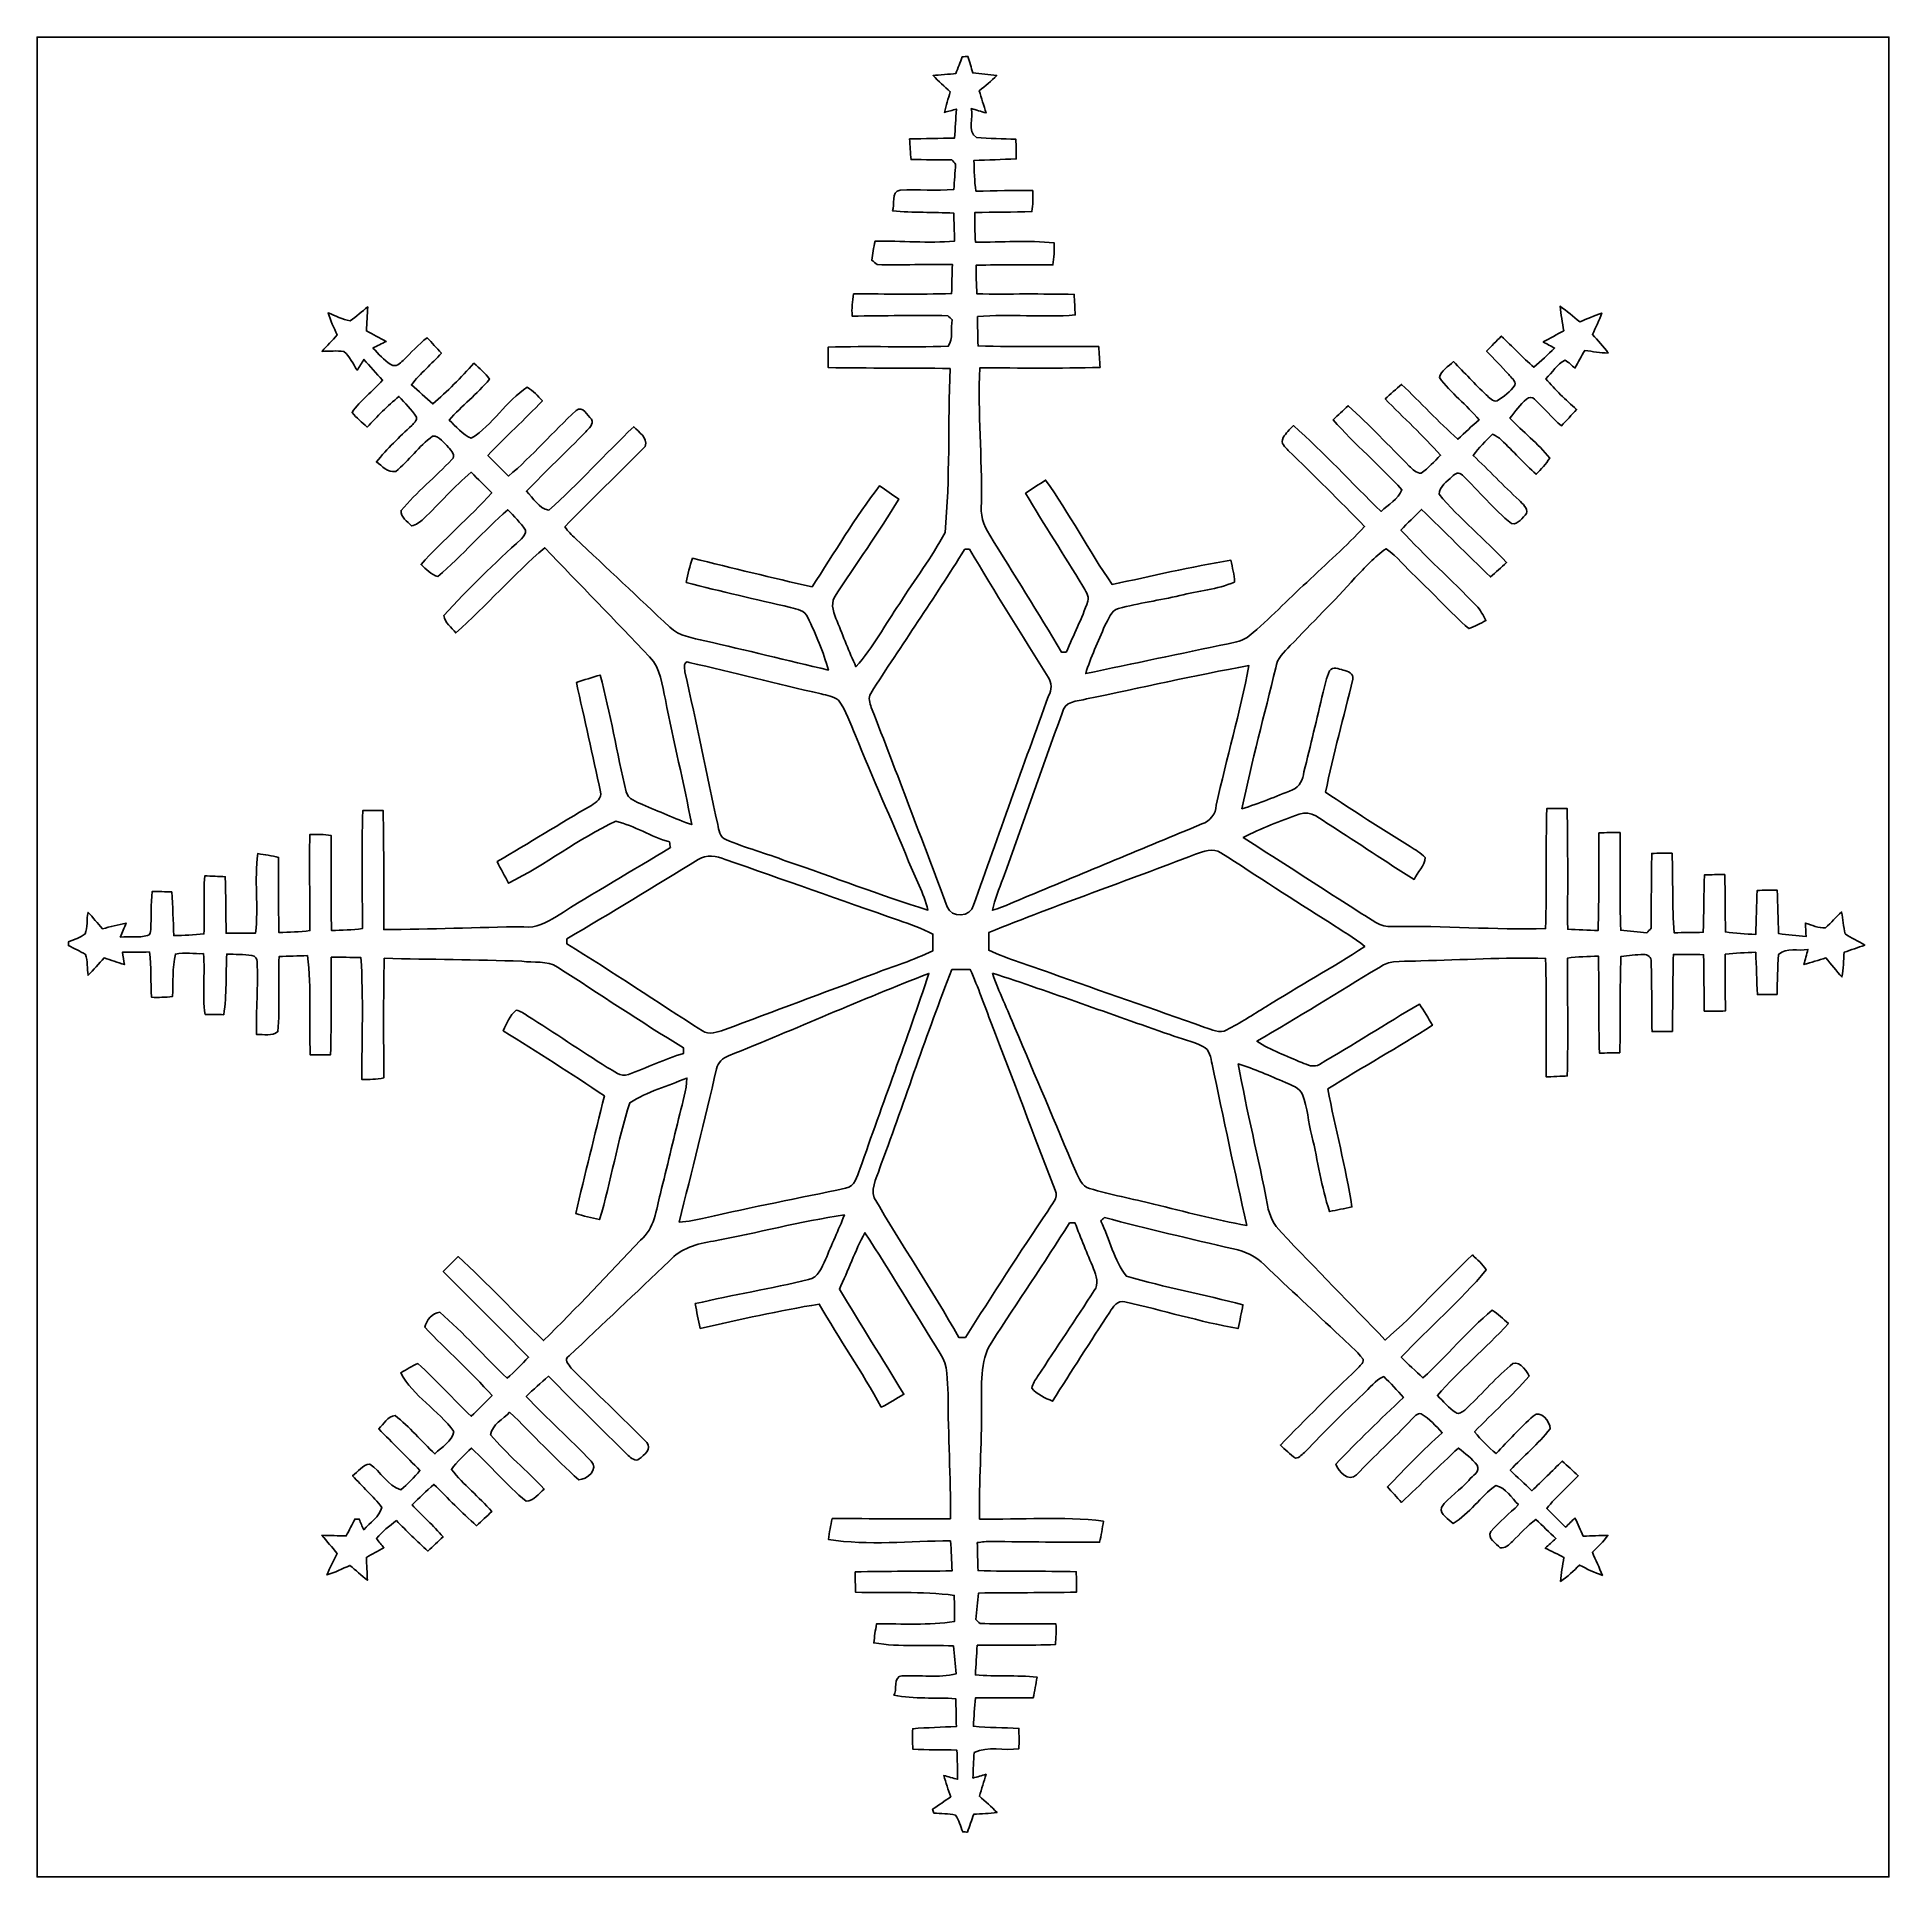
# Model space of a CAD drawing. Header units: centimetres. Extents: x -16.8 to 16.8, y -16.7 to 16.7.
import ezdxf

# ---------------------------------------------------------------- set-up
doc = ezdxf.new("R2010")
doc.units = ezdxf.units.CM
doc.header["$MEASUREMENT"] = 0
doc.layers.add('Layer 1', color=7, linetype='Continuous')

msp = doc.modelspace()

# ---------------------------------------------------------------- linework, layer by layer
at = {"layer": 'Layer 1', "color": 7}
for points, knots in [([(-16.77458, 16.66875), (-16.77458, 16.66875), (16.77458, 16.66875), (16.77458, 16.66875), (16.77458, 16.66875), (16.77458, 16.66875), (16.77458, -16.66875), (16.77458, -16.66875), (16.77458, -16.66875), (16.77458, -16.66875), (-16.77458, -16.66875), (-16.77458, -16.66875), (-16.77458, -16.66875), (-16.77458, -16.66875), (-16.77458, 16.66875), (-16.77458, 16.66875), (-16.77458, 16.66875), (-16.77458, 16.66875), (-16.77458, 16.66875), (-16.77458, 16.66875)], [0, 0, 0, 0, 0.16666667, 0.16666667, 0.16666667, 0.16666667, 0.33333333, 0.33333333, 0.33333333, 0.33333333, 0.5, 0.5, 0.5, 0.5, 0.66666667, 0.66666667, 0.66666667, 0.66666667, 1, 1, 1, 1]), ([(-0.01235, 16.31139), (-0.05221, 16.21014), (-0.09208, 16.10854), (-0.13053, 16.00623), (-0.13053, 16.00623), (-0.23319, 15.99741), (-0.43886, 15.98013), (-0.54187, 15.97131), (-0.54187, 15.97131), (-0.44344, 15.86724), (-0.33549, 15.7734), (-0.23036, 15.67603), (-0.23036, 15.67603), (-0.26917, 15.55291), (-0.30868, 15.43015), (-0.3362, 15.30421), (-0.3362, 15.30421), (-0.26388, 15.3229), (-0.19226, 15.34301), (-0.1203, 15.36312), (-0.1203, 15.36312), (-0.12947, 15.18779), (-0.14005, 15.01246), (-0.1524, 14.83713), (-0.1524, 14.83713), (-0.42404, 14.8336), (-0.69533, 14.82972), (-0.96626, 14.82125), (-0.96626, 14.82125), (-0.95991, 14.69672), (-0.95074, 14.57254), (-0.94086, 14.44837), (-0.94086, 14.44837), (-0.69427, 14.44625), (-0.44768, 14.44449), (-0.20038, 14.44131), (-0.20038, 14.44131), (-0.17851, 14.41662), (-0.15663, 14.39227), (-0.13406, 14.36758), (-0.13406, 14.36758), (-0.1464, 14.21412), (-0.15628, 14.06031), (-0.16545, 13.9065), (-0.16545, 13.9065), (-0.48824, 13.87616), (-0.81386, 13.91073), (-1.13665, 13.89415), (-1.13665, 13.89415), (-1.3141, 13.87828), (-1.22837, 13.61581), (-1.27494, 13.51809), (-1.27494, 13.51809), (-0.90664, 13.48599), (-0.53658, 13.49481), (-0.16757, 13.48034), (-0.16757, 13.48034), (-0.16087, 13.31136), (-0.15875, 13.14238), (-0.15346, 12.97305), (-0.15346, 12.97305), (-0.63112, 12.92472), (-1.11372, 12.98187), (-1.59244, 12.96811), (-1.59244, 12.96811), (-1.61925, 12.85487), (-1.63865, 12.73986), (-1.65418, 12.62451), (-1.65418, 12.62451), (-1.62207, 12.5984), (-1.58997, 12.57194), (-1.55787, 12.54548), (-1.55787, 12.54548), (-1.10314, 12.53561), (-0.64805, 12.55183), (-0.19297, 12.54795), (-0.19297, 12.54795), (-0.19614, 12.37192), (-0.20214, 12.19588), (-0.20673, 12.01984), (-0.20673, 12.01984), (-0.79869, 12.00397), (-1.39065, 12.01455), (-1.98226, 12.0142), (-1.98226, 12.0142), (-2.00731, 11.88226), (-2.01577, 11.7475), (-2.00872, 11.61344), (-2.00872, 11.61344), (-1.43016, 11.61415), (-0.85196, 11.63496), (-0.2734, 11.61944), (-0.2734, 11.61944), (-0.24765, 11.59475), (-0.22154, 11.57005), (-0.19509, 11.54536), (-0.19509, 11.54536), (-0.22825, 11.39155), (-0.17004, 11.20422), (-0.26741, 11.06699), (-0.26741, 11.06699), (-0.99307, 11.03842), (-1.71979, 11.07687), (-2.44546, 11.04829), (-2.44546, 11.04829), (-2.44616, 10.92553), (-2.4444, 10.80347), (-2.44087, 10.6807), (-2.44087, 10.6807), (-1.70568, 10.66271), (-0.96979, 10.68141), (-0.2346, 10.66024), (-0.2346, 10.66024), (-0.27234, 9.67034), (-0.23319, 8.67692), (-0.32526, 7.6895), (-0.32526, 7.6895), (-0.56339, 7.24041), (-0.87948, 6.83577), (-1.14723, 6.40327), (-1.14723, 6.40327), (-1.41182, 6.02333), (-1.63019, 5.60705), (-1.93851, 5.25992), (-1.93851, 5.25992), (-2.06728, 5.52768), (-2.16782, 5.80849), (-2.28141, 6.08295), (-2.28141, 6.08295), (-2.33116, 6.21559), (-2.40983, 6.38457), (-2.32516, 6.52074), (-2.32516, 6.52074), (-1.94733, 7.11835), (-1.52294, 7.68597), (-1.16381, 8.29592), (-1.16381, 8.29592), (-1.27988, 8.37706), (-1.39418, 8.4582), (-1.51024, 8.53793), (-1.51024, 8.53793), (-1.96144, 7.95867), (-2.32728, 7.31873), (-2.73509, 6.70948), (-2.73509, 6.70948), (-3.4604, 6.86435), (-4.17795, 7.05238), (-4.89903, 7.22383), (-4.89903, 7.22383), (-4.95194, 7.08307), (-4.98581, 6.93632), (-5.01333, 6.7885), (-5.01333, 6.7885), (-4.3882, 6.61776), (-3.75391, 6.48406), (-3.1242, 6.33201), (-3.1242, 6.33201), (-3.00849, 6.29849), (-2.85891, 6.28509), (-2.81376, 6.15209), (-2.81376, 6.15209), (-2.65889, 5.84729), (-2.53294, 5.52626), (-2.43805, 5.19747), (-2.43805, 5.19747), (-3.18417, 5.37386), (-3.92783, 5.55978), (-4.67572, 5.72699), (-4.67572, 5.72699), (-4.8955, 5.7845), (-5.14209, 5.80954), (-5.31142, 5.97676), (-5.31142, 5.97676), (-5.88222, 6.51157), (-6.44984, 7.04991), (-7.02134, 7.58366), (-7.02134, 7.58366), (-7.08907, 7.64963), (-7.16245, 7.71243), (-7.21078, 7.79462), (-7.21078, 7.79462), (-6.74158, 8.29486), (-6.23217, 8.75594), (-5.75804, 9.25089), (-5.75804, 9.25089), (-5.70618, 9.41634), (-5.87304, 9.50489), (-5.96547, 9.60614), (-5.96547, 9.60614), (-6.48723, 9.11154), (-6.96524, 8.57074), (-7.50253, 8.09413), (-7.50253, 8.09413), (-7.68914, 8.12271), (-7.78298, 8.32026), (-7.90928, 8.43844), (-7.90928, 8.43844), (-7.55721, 8.80392), (-7.18714, 9.15141), (-6.83472, 9.51618), (-6.83472, 9.51618), (-6.78251, 9.58039), (-6.68232, 9.64741), (-6.73171, 9.74196), (-6.73171, 9.74196), (-6.80156, 9.81534), (-6.88834, 9.99525), (-7.00723, 9.9), (-7.00723, 9.9), (-7.43091, 9.52077), (-7.79498, 9.07697), (-8.23489, 8.71432), (-8.23489, 8.71432), (-8.35978, 8.83779), (-8.48395, 8.96232), (-8.60707, 9.0872), (-8.60707, 9.0872), (-8.28816, 9.42728), (-7.94068, 9.73949), (-7.61859, 10.07674), (-7.61859, 10.07674), (-7.7029, 10.16564), (-7.78651, 10.25878), (-7.8927, 10.32263), (-7.8927, 10.32263), (-8.27864, 10.07322), (-8.51711, 9.63965), (-8.90799, 9.39835), (-8.90799, 9.39835), (-9.07027, 9.46679), (-9.18034, 9.61496), (-9.30945, 9.72961), (-9.30945, 9.72961), (-9.07909, 9.98784), (-8.80251, 10.20092), (-8.58061, 10.46692), (-8.58061, 10.46692), (-8.64658, 10.5858), (-8.76265, 10.66447), (-8.85896, 10.7569), (-8.85896, 10.7569), (-9.09638, 10.50008), (-9.33768, 10.24608), (-9.6072, 10.02206), (-9.6072, 10.02206), (-9.73526, 10.13777), (-9.86473, 10.25207), (-9.99384, 10.36673), (-9.99384, 10.36673), (-9.83086, 10.57522), (-9.62519, 10.7442), (-9.44951, 10.9414), (-9.44951, 10.9414), (-9.53558, 11.03489), (-9.62201, 11.12767), (-9.70774, 11.2208), (-9.70774, 11.2208), (-9.86543, 11.09874), (-9.99772, 10.94775), (-10.1413, 10.81017), (-10.1413, 10.81017), (-10.20304, 10.75619), (-10.2676, 10.68035), (-10.36708, 10.73397), (-10.36708, 10.73397), (-10.49091, 10.8137), (-10.58651, 10.9287), (-10.69093, 11.03136), (-10.69093, 11.03136), (-10.61085, 11.07299), (-10.52936, 11.11215), (-10.44928, 11.15342), (-10.44928, 11.15342), (-10.56781, 11.21904), (-10.68881, 11.28183), (-10.80841, 11.34533), (-10.80841, 11.34533), (-10.79959, 11.49033), (-10.79041, 11.63496), (-10.78477, 11.7796), (-10.78477, 11.7796), (-10.8906, 11.69564), (-10.99044, 11.60357), (-11.10227, 11.52772), (-11.10227, 11.52772), (-11.24373, 11.54571), (-11.36685, 11.6265), (-11.50056, 11.66989), (-11.50056, 11.66989), (-11.46034, 11.53125), (-11.3986, 11.40037), (-11.3351, 11.2709), (-11.3351, 11.2709), (-11.42718, 11.17212), (-11.52031, 11.07475), (-11.60992, 10.97351), (-11.60992, 10.97351), (-11.47833, 10.97315), (-11.34498, 10.99256), (-11.21445, 10.96927), (-11.21445, 10.96927), (-11.10544, 10.88214), (-11.05359, 10.74491), (-10.97386, 10.63343), (-10.97386, 10.63343), (-10.93364, 10.69799), (-10.89413, 10.76325), (-10.85356, 10.82781), (-10.85356, 10.82781), (-10.74349, 10.7001), (-10.63025, 10.57557), (-10.5156, 10.4521), (-10.5156, 10.4521), (-10.69128, 10.24819), (-10.92059, 10.09297), (-11.06699, 9.86437), (-11.06699, 9.86437), (-10.98691, 9.76665), (-10.88778, 9.68657), (-10.79394, 9.60226), (-10.79394, 9.60226), (-10.61332, 9.7977), (-10.42353, 9.98432), (-10.21997, 10.15612), (-10.21997, 10.15612), (-10.10638, 10.03864), (-9.99384, 9.91905), (-9.90177, 9.78359), (-9.90177, 9.78359), (-9.88307, 9.71726), (-9.94692, 9.67564), (-9.98467, 9.63295), (-9.98467, 9.63295), (-10.20904, 9.42269), (-10.43058, 9.20856), (-10.62708, 8.97114), (-10.62708, 8.97114), (-10.52054, 8.8967), (-10.42458, 8.7697), (-10.27712, 8.79863), (-10.27712, 8.79863), (-10.03582, 8.99195), (-9.85732, 9.25407), (-9.6079, 9.43892), (-9.6079, 9.43892), (-9.47773, 9.44174), (-9.40576, 9.31086), (-9.32004, 9.23431), (-9.32004, 9.23431), (-9.26888, 9.17822), (-9.18457, 9.08403), (-9.25936, 9.01347), (-9.25936, 9.01347), (-9.55604, 8.69703), (-9.8993, 8.42398), (-10.1787, 8.09131), (-10.1787, 8.09131), (-10.19034, 7.96572), (-10.06193, 7.89305), (-9.99102, 7.80944), (-9.99102, 7.80944), (-9.90565, 7.82496), (-9.83544, 7.88035), (-9.77371, 7.93821), (-9.77371, 7.93821), (-9.48443, 8.21831), (-9.21808, 8.52276), (-8.90976, 8.78276), (-8.90976, 8.78276), (-8.78523, 8.65964), (-8.66105, 8.53581), (-8.53793, 8.41093), (-8.53793, 8.41093), (-8.94362, 7.95761), (-9.41211, 7.56426), (-9.81851, 7.11094), (-9.81851, 7.11094), (-9.72326, 7.03227), (-9.64036, 6.92115), (-9.51336, 6.89469), (-9.51336, 6.89469), (-9.06956, 7.27357), (-8.68645, 7.72089), (-8.24583, 8.10507), (-8.24583, 8.10507), (-8.13364, 7.98654), (-8.01864, 7.86941), (-7.92304, 7.73642), (-7.92304, 7.73642), (-7.91175, 7.67186), (-7.96043, 7.62176), (-8.00029, 7.57837), (-8.00029, 7.57837), (-8.48536, 7.13281), (-8.96373, 6.67597), (-9.40329, 6.18525), (-9.40329, 6.18525), (-9.38989, 6.05367), (-9.26006, 5.9757), (-9.19057, 5.87269), (-9.19057, 5.87269), (-8.63177, 6.36411), (-8.1407, 6.92891), (-7.57802, 7.41574), (-7.57802, 7.41574), (-6.94655, 6.75393), (-6.30449, 6.10164), (-5.6769, 5.43631), (-5.6769, 5.43631), (-5.47053, 5.23028), (-5.45747, 4.92866), (-5.3908, 4.66266), (-5.3908, 4.66266), (-5.24334, 3.90596), (-5.05742, 3.15701), (-4.9149, 2.39889), (-4.9149, 2.39889), (-5.21935, 2.50225), (-5.50933, 2.64195), (-5.80743, 2.76084), (-5.80743, 2.76084), (-5.91891, 2.81234), (-6.06954, 2.85821), (-6.09918, 2.99508), (-6.09918, 2.99508), (-6.27521, 3.69605), (-6.3814, 4.41254), (-6.57507, 5.10928), (-6.57507, 5.10928), (-6.71901, 5.06518), (-6.86259, 5.02179), (-7.00405, 4.9717), (-7.00405, 4.9717), (-6.85588, 4.31236), (-6.70842, 3.65231), (-6.56625, 2.9912), (-6.56625, 2.9912), (-6.53521, 2.87549), (-6.64845, 2.8), (-6.73206, 2.74743), (-6.73206, 2.74743), (-7.30391, 2.41406), (-7.86659, 2.06516), (-8.43703, 1.72896), (-8.43703, 1.72896), (-8.37494, 1.59491), (-8.30192, 1.4665), (-8.23066, 1.33668), (-8.23066, 1.33668), (-7.56214, 1.67323), (-6.96701, 2.14418), (-6.28862, 2.45886), (-6.28862, 2.45886), (-5.95136, 2.37913), (-5.65256, 2.1784), (-5.31742, 2.08492), (-5.31742, 2.08492), (-5.31283, 2.05987), (-5.30437, 2.01048), (-5.29978, 1.98579), (-5.29978, 1.98579), (-5.98523, 1.5621), (-6.68655, 1.16558), (-7.36635, 0.73343), (-7.36635, 0.73343), (-7.54521, 0.629), (-7.73642, 0.51753), (-7.95373, 0.54786), (-7.95373, 0.54786), (-8.80039, 0.54046), (-9.64671, 0.49742), (-10.49302, 0.49742), (-10.49302, 0.49742), (-10.49867, 1.21744), (-10.48632, 1.93746), (-10.50678, 2.65712), (-10.50678, 2.65712), (-10.62955, 2.65783), (-10.75302, 2.65571), (-10.87543, 2.65218), (-10.87543, 2.65218), (-10.89272, 1.94028), (-10.88073, 1.22767), (-10.87967, 0.51541), (-10.87967, 0.51541), (-11.06452, 0.48613), (-11.25255, 0.48895), (-11.43917, 0.47837), (-11.43917, 0.47837), (-11.45434, 1.05198), (-11.44588, 1.62525), (-11.44588, 2.19851), (-11.44588, 2.19851), (-11.57429, 2.22215), (-11.70481, 2.22426), (-11.83499, 2.21862), (-11.83499, 2.21862), (-11.83852, 1.63901), (-11.83428, 1.05974), (-11.83252, 0.48013), (-11.83252, 0.48013), (-12.01738, 0.45085), (-12.20541, 0.45367), (-12.39203, 0.44309), (-12.39203, 0.44309), (-12.40261, 0.89711), (-12.40014, 1.35079), (-12.39802, 1.80446), (-12.39802, 1.80446), (-12.5222, 1.83409), (-12.6492, 1.85526), (-12.77479, 1.8729), (-12.77479, 1.8729), (-12.84005, 1.39665), (-12.76103, 0.91299), (-12.81465, 0.43462), (-12.81465, 0.43462), (-12.99316, 0.42933), (-13.17202, 0.42827), (-13.35052, 0.43039), (-13.35052, 0.43039), (-13.35264, 0.77188), (-13.35476, 1.11337), (-13.36428, 1.4545), (-13.36428, 1.4545), (-13.48811, 1.4605), (-13.61264, 1.46756), (-13.73611, 1.46967), (-13.73611, 1.46967), (-13.76433, 1.12007), (-13.73576, 0.768), (-13.75234, 0.41734), (-13.75234, 0.41734), (-13.93366, 0.4064), (-14.11464, 0.38629), (-14.29667, 0.38806), (-14.29667, 0.38806), (-14.3062, 0.65264), (-14.31502, 0.91687), (-14.33301, 1.18039), (-14.33301, 1.18039), (-14.45225, 1.1811), (-14.57184, 1.1871), (-14.69073, 1.18604), (-14.69073, 1.18604), (-14.71366, 0.95779), (-14.70272, 0.72778), (-14.71366, 0.49812), (-14.71366, 0.49812), (-14.71718, 0.45438), (-14.72212, 0.39758), (-14.77539, 0.3877), (-14.77539, 0.3877), (-14.93485, 0.34608), (-15.10348, 0.37571), (-15.26611, 0.36195), (-15.26611, 0.36195), (-15.23118, 0.44626), (-15.19449, 0.52952), (-15.16027, 0.61348), (-15.16027, 0.61348), (-15.30491, 0.58491), (-15.44673, 0.54398), (-15.59101, 0.51329), (-15.59101, 0.51329), (-15.67639, 0.61348), (-15.76035, 0.71473), (-15.85136, 0.80892), (-15.85136, 0.80892), (-15.87853, 0.68016), (-15.85066, 0.53869), (-15.90569, 0.41769), (-15.90569, 0.41769), (-15.99001, 0.34572), (-16.10148, 0.31785), (-16.20273, 0.27764), (-16.20273, 0.27764), (-16.20379, 0.26), (-16.20555, 0.22472), (-16.20661, 0.20708), (-16.20661, 0.20708), (-16.10325, 0.15416), (-15.996, 0.1076), (-15.89652, 0.04621), (-15.89652, 0.04621), (-15.84854, -0.07303), (-15.87324, -0.20638), (-15.84925, -0.33055), (-15.84925, -0.33055), (-15.74659, -0.23107), (-15.65416, -0.12171), (-15.55856, -0.01588), (-15.55856, -0.01588), (-15.4365, -0.05609), (-15.31585, -0.10054), (-15.19238, -0.13653), (-15.19238, -0.13653), (-15.20402, -0.06209), (-15.21601, 0.0127), (-15.2273, 0.08678), (-15.2273, 0.08678), (-15.06467, 0.08819), (-14.90204, 0.09031), (-14.73941, 0.09066), (-14.73941, 0.09066), (-14.70237, -0.18133), (-14.71895, -0.45685), (-14.6999, -0.7306), (-14.6999, -0.7306), (-14.57396, -0.73484), (-14.44837, -0.73096), (-14.32313, -0.7179), (-14.32313, -0.7179), (-14.30267, -0.46214), (-14.32983, -0.1972), (-14.26669, 0.05221), (-14.26669, 0.05221), (-14.103, 0.09772), (-13.92873, 0.05115), (-13.76186, 0.06068), (-13.76186, 0.06068), (-13.72376, -0.30551), (-13.78867, -0.67769), (-13.72799, -1.04175), (-13.72799, -1.04175), (-13.61616, -1.04246), (-13.50433, -1.04352), (-13.3925, -1.04493), (-13.3925, -1.04493), (-13.33429, -0.68263), (-13.35723, -0.31256), (-13.33676, 0.05256), (-13.33676, 0.05256), (-13.18507, 0.04727), (-13.03232, 0.04798), (-12.88168, 0.02611), (-12.88168, 0.02611), (-12.82665, 0.01799), (-12.78537, -0.03034), (-12.78961, -0.08678), (-12.78961, -0.08678), (-12.76315, -0.52564), (-12.81077, -0.96555), (-12.79631, -1.40476), (-12.79631, -1.40476), (-12.66825, -1.39559), (-12.51691, -1.44392), (-12.41037, -1.3522), (-12.41037, -1.3522), (-12.37439, -0.90029), (-12.40896, -0.4445), (-12.38956, 0.00847), (-12.38956, 0.00847), (-12.21846, 0.01623), (-12.04771, 0.02081), (-11.87626, 0.02505), (-11.87626, 0.02505), (-11.79371, -0.57044), (-11.85298, -1.17581), (-11.82511, -1.77518), (-11.82511, -1.77518), (-11.70164, -1.77624), (-11.57887, -1.77165), (-11.4554, -1.77024), (-11.4554, -1.77024), (-11.44023, -1.18216), (-11.45117, -0.59337), (-11.44552, -0.00529), (-11.44552, -0.00529), (-11.26631, -0.00318), (-11.0871, -0.00459), (-10.90789, -0.01199), (-10.90789, -0.01199), (-10.85779, -0.74613), (-10.8906, -1.48273), (-10.89201, -2.21827), (-10.89201, -2.21827), (-10.75831, -2.22321), (-10.62461, -2.21509), (-10.49267, -2.19216), (-10.49267, -2.19216), (-10.49408, -1.46897), (-10.50396, -0.74577), (-10.4835, -0.02293), (-10.4835, -0.02293), (-9.65271, -0.04516), (-8.82121, -0.04586), (-7.99042, -0.07726), (-7.99042, -0.07726), (-7.7791, -0.10936), (-7.53498, -0.05821), (-7.34624, -0.18239), (-7.34624, -0.18239), (-6.58777, -0.67204), (-5.83706, -1.1744), (-5.06589, -1.64465), (-5.06589, -1.64465), (-5.06483, -1.67005), (-5.06271, -1.72014), (-5.06166, -1.74554), (-5.06166, -1.74554), (-5.40385, -1.84926), (-5.72629, -2.00589), (-6.06213, -2.12654), (-6.06213, -2.12654), (-6.20395, -2.19639), (-6.32495, -2.05423), (-6.44349, -2.0006), (-6.44349, -2.0006), (-6.9282, -1.69898), (-7.3974, -1.37336), (-7.8807, -1.06927), (-7.8807, -1.06927), (-7.94808, -1.02588), (-8.01405, -0.98108), (-8.09308, -0.96379), (-8.09308, -0.96379), (-8.20808, -1.0601), (-8.27264, -1.20121), (-8.32732, -1.33773), (-8.32732, -1.33773), (-7.7156, -1.72861), (-7.09507, -2.10644), (-6.49711, -2.51813), (-6.49711, -2.51813), (-6.67032, -3.22792), (-6.85024, -3.93559), (-7.01499, -4.64714), (-7.01499, -4.64714), (-6.87388, -4.69441), (-6.72924, -4.72899), (-6.58319, -4.75721), (-6.58319, -4.75721), (-6.37505, -4.05836), (-6.26145, -3.3341), (-6.03673, -2.64019), (-6.03673, -2.64019), (-5.71959, -2.43981), (-5.34917, -2.3368), (-5.00204, -2.19498), (-5.00204, -2.19498), (-5.00839, -2.41688), (-5.07894, -2.62925), (-5.13009, -2.84339), (-5.13009, -2.84339), (-5.24933, -3.32387), (-5.36187, -3.80647), (-5.48181, -4.28696), (-5.48181, -4.28696), (-5.55907, -4.58258), (-5.58659, -4.92125), (-5.83988, -5.13115), (-5.83988, -5.13115), (-6.42867, -5.73476), (-6.99347, -6.36235), (-7.59883, -6.94902), (-7.59883, -6.94902), (-8.12024, -6.44737), (-8.61095, -5.91432), (-9.14612, -5.42749), (-9.14612, -5.42749), (-9.23713, -5.51709), (-9.32709, -5.60776), (-9.41705, -5.69877), (-9.41705, -5.69877), (-8.90658, -6.22124), (-8.37883, -6.72606), (-7.87047, -7.25064), (-7.87047, -7.25064), (-7.99606, -7.38117), (-8.12024, -7.51381), (-8.25959, -7.63023), (-8.25959, -7.63023), (-8.67375, -7.24076), (-9.04593, -6.80649), (-9.47773, -6.43714), (-9.47773, -6.43714), (-9.61637, -6.44278), (-9.71762, -6.58495), (-9.75113, -6.70877), (-9.75113, -6.70877), (-9.35355, -7.12893), (-8.91364, -7.50993), (-8.53228, -7.94667), (-8.53228, -7.94667), (-8.65611, -8.07261), (-8.78134, -8.1975), (-8.90729, -8.32167), (-8.90729, -8.32167), (-9.23643, -8.01017), (-9.53805, -7.67009), (-9.87496, -7.36706), (-9.87496, -7.36706), (-9.98573, -7.40692), (-10.08133, -7.47995), (-10.18646, -7.53251), (-10.18646, -7.53251), (-9.96421, -7.96396), (-9.50278, -8.20632), (-9.22232, -8.59578), (-9.22232, -8.59578), (-9.2516, -8.78276), (-9.4488, -8.87624), (-9.56769, -9.00254), (-9.56769, -9.00254), (-9.80899, -8.77217), (-10.0263, -8.515), (-10.28876, -8.30792), (-10.28876, -8.30792), (-10.42458, -8.32097), (-10.49408, -8.4642), (-10.58439, -8.54957), (-10.58439, -8.54957), (-10.3378, -8.80357), (-10.08451, -9.05122), (-9.83756, -9.30487), (-9.83756, -9.30487), (-9.94445, -9.42904), (-10.05628, -9.54969), (-10.18328, -9.65376), (-10.18328, -9.65376), (-10.42423, -9.58109), (-10.54453, -9.32109), (-10.74843, -9.18774), (-10.74843, -9.18774), (-10.88037, -9.19974), (-10.95798, -9.3278), (-11.05853, -9.39835), (-11.05853, -9.39835), (-10.88461, -9.59273), (-10.69023, -9.76842), (-10.52724, -9.97303), (-10.52724, -9.97303), (-10.57204, -10.14801), (-10.74561, -10.24784), (-10.85638, -10.37837), (-10.85638, -10.37837), (-10.88496, -10.31416), (-10.91177, -10.24961), (-10.93788, -10.18505), (-10.93788, -10.18505), (-10.95693, -10.18434), (-10.99538, -10.18293), (-11.01443, -10.18222), (-11.01443, -10.18222), (-11.06805, -10.28453), (-11.12132, -10.38719), (-11.17424, -10.4902), (-11.17424, -10.4902), (-11.32064, -10.48597), (-11.46704, -10.48032), (-11.61344, -10.47785), (-11.61344, -10.47785), (-11.52419, -10.58898), (-11.42929, -10.69587), (-11.33757, -10.80558), (-11.33757, -10.80558), (-11.40072, -10.93435), (-11.46916, -11.06241), (-11.52208, -11.19681), (-11.52208, -11.19681), (-11.37814, -11.15201), (-11.24268, -11.08604), (-11.10615, -11.02289), (-11.10615, -11.02289), (-11.00138, -11.11285), (-10.89801, -11.20457), (-10.79077, -11.29242), (-10.79077, -11.29242), (-10.79571, -11.15448), (-10.8017, -11.0169), (-10.80841, -10.87967), (-10.80841, -10.87967), (-10.70398, -10.81864), (-10.59674, -10.76254), (-10.49126, -10.70398), (-10.49126, -10.70398), (-10.53536, -10.64789), (-10.58474, -10.59568), (-10.62214, -10.535), (-10.62214, -10.535), (-10.52583, -10.40447), (-10.38789, -10.31381), (-10.26548, -10.21009), (-10.26548, -10.21009), (-10.08098, -10.39989), (-9.89259, -10.58651), (-9.69469, -10.76325), (-9.69469, -10.76325), (-9.60226, -10.67788), (-9.51054, -10.59145), (-9.41811, -10.50678), (-9.41811, -10.50678), (-9.59414, -10.30252), (-9.79664, -10.12296), (-9.98114, -9.92646), (-9.98114, -9.92646), (-9.85238, -9.80017), (-9.7215, -9.67599), (-9.58674, -9.55569), (-9.58674, -9.55569), (-9.32921, -9.80546), (-9.08156, -10.06616), (-8.81239, -10.30429), (-8.81239, -10.30429), (-8.71961, -10.21856), (-8.62753, -10.13178), (-8.5344, -10.04676), (-8.5344, -10.04676), (-8.76829, -9.78253), (-9.04628, -9.56028), (-9.26783, -9.28546), (-9.26783, -9.28546), (-9.16376, -9.14118), (-9.03182, -9.02088), (-8.90446, -8.89847), (-8.90446, -8.89847), (-8.56686, -9.21173), (-8.26841, -9.56733), (-7.91386, -9.86226), (-7.91386, -9.86226), (-7.77381, -9.84956), (-7.68562, -9.72432), (-7.58578, -9.64001), (-7.58578, -9.64001), (-7.90187, -9.30416), (-8.26523, -9.01312), (-8.55733, -8.65505), (-8.55733, -8.65505), (-8.5284, -8.46808), (-8.33155, -8.37424), (-8.21267, -8.2483), (-8.21267, -8.2483), (-7.78863, -8.64835), (-7.39951, -9.0872), (-6.96136, -9.47138), (-6.96136, -9.47138), (-6.81073, -9.47632), (-6.59377, -9.27382), (-6.73488, -9.13412), (-6.73488, -9.13412), (-7.11835, -8.73513), (-7.53569, -8.36895), (-7.91281, -7.9629), (-7.91281, -7.9629), (-7.78228, -7.83696), (-7.64893, -7.71384), (-7.51099, -7.59636), (-7.51099, -7.59636), (-7.0291, -8.07438), (-6.55249, -8.55733), (-6.06496, -9.0297), (-6.06496, -9.0297), (-6.01133, -9.07344), (-5.93513, -9.15388), (-5.86458, -9.09391), (-5.86458, -9.09391), (-5.78168, -9.02511), (-5.62822, -8.91434), (-5.72946, -8.79828), (-5.72946, -8.79828), (-6.17573, -8.33896), (-6.64669, -7.90399), (-7.09648, -7.44749), (-7.09648, -7.44749), (-7.14269, -7.38787), (-7.2457, -7.28627), (-7.13246, -7.22806), (-7.13246, -7.22806), (-6.53098, -6.65304), (-5.92349, -6.08295), (-5.32095, -5.50862), (-5.32095, -5.50862), (-5.11634, -5.27544), (-4.81436, -5.19536), (-4.52085, -5.14773), (-4.52085, -5.14773), (-3.72816, -5.00062), (-2.94675, -4.79178), (-2.14877, -4.67254), (-2.14877, -4.67254), (-2.25213, -4.947), (-2.38443, -5.20982), (-2.48955, -5.48358), (-2.48955, -5.48358), (-2.56293, -5.62257), (-2.61867, -5.81766), (-2.79753, -5.84623), (-2.79753, -5.84623), (-3.47804, -6.00675), (-4.16842, -6.12316), (-4.84964, -6.28015), (-4.84964, -6.28015), (-4.82529, -6.43008), (-4.79566, -6.58036), (-4.76038, -6.72853), (-4.76038, -6.72853), (-4.04424, -6.5726), (-3.32952, -6.40539), (-2.60562, -6.28967), (-2.60562, -6.28967), (-2.24049, -6.91762), (-1.83056, -7.51875), (-1.47955, -8.15481), (-1.47955, -8.15481), (-1.33703, -8.0899), (-1.20579, -8.00312), (-1.07103, -7.92339), (-1.07103, -7.92339), (-1.45697, -7.28627), (-1.8542, -6.65656), (-2.23979, -6.01945), (-2.23979, -6.01945), (-2.07963, -5.68149), (-1.95615, -5.32589), (-1.77729, -4.99745), (-1.77729, -4.99745), (-1.30598, -5.71571), (-0.86466, -6.45336), (-0.41204, -7.18361), (-0.41204, -7.18361), (-0.26388, -7.40128), (-0.28822, -7.67045), (-0.27023, -7.92057), (-0.27023, -7.92057), (-0.27023, -8.67304), (-0.22154, -9.42446), (-0.22684, -10.17729), (-0.22684, -10.17729), (-0.94086, -10.1787), (-1.65453, -10.17764), (-2.3682, -10.17482), (-2.3682, -10.17482), (-2.39924, -10.30041), (-2.42076, -10.42494), (-2.43946, -10.55405), (-2.43946, -10.55405), (-1.71097, -10.66906), (-0.96379, -10.57945), (-0.22931, -10.58016), (-0.22931, -10.58016), (-0.20602, -10.76007), (-0.20673, -10.94034), (-0.19897, -11.12202), (-0.19897, -11.12202), (-0.78317, -11.13649), (-1.36772, -11.12308), (-1.95157, -11.14178), (-1.95157, -11.14178), (-1.95192, -11.26525), (-1.95016, -11.3859), (-1.94663, -11.51043), (-1.94663, -11.51043), (-1.35043, -11.52596), (-0.75036, -11.48715), (-0.15734, -11.56723), (-0.15734, -11.56723), (-0.15663, -11.72492), (-0.15558, -11.88367), (-0.15452, -12.04242), (-0.15452, -12.04242), (-0.62195, -12.11368), (-1.0989, -12.07629), (-1.56986, -12.08511), (-1.56986, -12.08511), (-1.58538, -12.20152), (-1.60443, -12.30912), (-1.61608, -12.42871), (-1.61608, -12.42871), (-1.13983, -12.50421), (-0.6537, -12.46082), (-0.17357, -12.48234), (-0.17357, -12.48234), (-0.15769, -12.64955), (-0.14182, -12.81853), (-0.12347, -12.98681), (-0.12347, -12.98681), (-0.44415, -13.06865), (-0.77964, -13.00551), (-1.10525, -13.02667), (-1.10525, -13.02667), (-1.27141, -13.02561), (-1.18957, -13.30219), (-1.25024, -13.37592), (-1.25024, -13.37592), (-0.883, -13.45036), (-0.50377, -13.41367), (-0.13194, -13.43836), (-0.13194, -13.43836), (-0.12524, -13.60699), (-0.12418, -13.77421), (-0.11994, -13.94425), (-0.11994, -13.94425), (-0.38347, -13.95271), (-0.64699, -13.96259), (-0.90946, -13.98199), (-0.90946, -13.98199), (-0.91687, -14.10476), (-0.91616, -14.22823), (-0.90911, -14.35135), (-0.90911, -14.35135), (-0.64417, -14.3704), (-0.37818, -14.3637), (-0.11254, -14.36934), (-0.11254, -14.36934), (-0.10019, -14.54573), (-0.10231, -14.72142), (-0.09948, -14.89886), (-0.09948, -14.89886), (-0.18274, -14.87699), (-0.26564, -14.85265), (-0.34854, -14.83113), (-0.34854, -14.83113), (-0.31291, -14.96095), (-0.26599, -15.0876), (-0.22296, -15.21566), (-0.22296, -15.21566), (-0.33126, -15.29186), (-0.44168, -15.36559), (-0.54998, -15.44214), (-0.54998, -15.44214), (-0.54469, -15.45907), (-0.53375, -15.49294), (-0.52811, -15.50987), (-0.52811, -15.50987), (-0.39899, -15.52681), (-0.26211, -15.5127), (-0.13511, -15.54974), (-0.13511, -15.54974), (-0.07444, -15.64181), (-0.04339, -15.74941), (-0.00388, -15.85172), (-0.00388, -15.85172), (0.01729, -15.85242), (0.05927, -15.85383), (0.08043, -15.85489), (0.08043, -15.85489), (0.11818, -15.74729), (0.15593, -15.64005), (0.19473, -15.53316), (0.19473, -15.53316), (0.33514, -15.52328), (0.4766, -15.51975), (0.61666, -15.50141), (0.61666, -15.50141), (0.51717, -15.39557), (0.40499, -15.30138), (0.29774, -15.20543), (0.29774, -15.20543), (0.33549, -15.07243), (0.37959, -14.9412), (0.41769, -14.80855), (0.41769, -14.80855), (0.33867, -14.83219), (0.26, -14.85547), (0.18062, -14.87734), (0.18062, -14.87734), (0.18133, -14.72353), (0.1905, -14.56796), (0.20391, -14.41591), (0.20391, -14.41591), (0.44873, -14.28997), (0.74754, -14.38698), (1.01282, -14.34641), (1.01282, -14.34641), (1.016, -14.22365), (1.01565, -14.10088), (1.01247, -13.97847), (1.01247, -13.97847), (0.73801, -13.95448), (0.46143, -13.97141), (0.18803, -13.93896), (0.18803, -13.93896), (0.19861, -13.76645), (0.20955, -13.595), (0.22366, -13.42355), (0.22366, -13.42355), (0.57221, -13.42284), (0.92075, -13.42355), (1.27, -13.42496), (1.27, -13.42496), (1.30034, -13.30149), (1.32045, -13.17237), (1.34126, -13.04854), (1.34126, -13.04854), (0.97084, -13.00797), (0.59619, -13.04043), (0.22507, -13.00833), (0.22507, -13.00833), (0.2346, -12.82876), (0.24483, -12.64991), (0.25823, -12.47175), (0.25823, -12.47175), (0.7299, -12.47069), (1.20121, -12.47316), (1.67287, -12.45941), (1.67287, -12.45941), (1.68734, -12.33452), (1.68945, -12.20858), (1.68416, -12.08334), (1.68416, -12.08334), (1.22555, -12.08229), (0.76659, -12.08334), (0.30833, -12.07805), (0.30833, -12.07805), (0.28257, -12.05265), (0.25718, -12.02796), (0.23213, -12.00326), (0.23213, -12.00326), (0.24871, -11.84416), (0.26494, -11.68365), (0.28187, -11.5256), (0.28187, -11.5256), (0.87348, -11.51079), (1.46579, -11.5256), (2.0574, -11.50655), (2.0574, -11.50655), (2.05846, -11.38414), (2.05387, -11.2589), (2.05246, -11.1379), (2.05246, -11.1379), (1.45944, -11.12238), (0.86642, -11.1379), (0.2734, -11.11885), (0.2734, -11.11885), (0.2667, -10.94952), (0.26282, -10.77877), (0.25894, -10.6105), (0.25894, -10.6105), (0.34361, -10.59815), (0.42898, -10.58721), (0.51506, -10.58898), (0.51506, -10.58898), (1.16805, -10.60027), (1.82104, -10.60238), (2.47403, -10.60415), (2.47403, -10.60415), (2.50613, -10.47926), (2.52377, -10.34768), (2.54459, -10.22209), (2.54459, -10.22209), (1.80093, -10.12437), (1.0474, -10.19845), (0.29986, -10.18469), (0.29986, -10.18469), (0.28681, -9.51159), (0.34255, -8.83991), (0.33302, -8.16681), (0.33302, -8.16681), (0.35031, -7.76781), (0.28575, -7.32896), (0.5207, -6.97724), (0.5207, -6.97724), (0.98354, -6.25369), (1.4732, -5.54708), (1.92934, -4.8193), (1.92934, -4.8193), (1.95368, -4.81824), (2.00272, -4.81612), (2.02741, -4.81506), (2.02741, -4.81506), (2.13501, -5.09446), (2.24861, -5.37175), (2.36608, -5.64762), (2.36608, -5.64762), (2.41653, -5.76968), (2.46415, -5.92631), (2.37843, -6.04414), (2.37843, -6.04414), (2.03835, -6.56343), (1.6951, -7.08096), (1.35184, -7.59883), (1.35184, -7.59883), (1.30775, -7.66163), (1.26048, -7.73218), (1.24636, -7.8105), (1.24636, -7.8105), (1.34338, -7.92727), (1.48661, -7.99147), (1.62419, -8.04827), (1.62419, -8.04827), (1.96074, -7.50499), (2.30752, -6.96807), (2.65889, -6.43431), (2.65889, -6.43431), (2.71251, -6.34118), (2.80247, -6.20889), (2.93088, -6.24664), (2.93088, -6.24664), (3.61632, -6.40221), (4.29225, -6.60753), (4.98475, -6.73241), (4.98475, -6.73241), (5.01579, -6.58883), (5.04507, -6.44454), (5.07118, -6.29991), (5.07118, -6.29991), (4.36915, -6.12175), (3.65619, -5.98205), (2.95981, -5.78556), (2.95981, -5.78556), (2.73226, -5.49557), (2.66312, -5.11175), (2.49449, -4.78508), (2.49449, -4.78508), (2.51707, -4.76356), (2.53965, -4.74239), (2.56258, -4.72158), (2.56258, -4.72158), (3.3401, -4.92019), (4.11939, -5.1121), (4.9022, -5.28884), (4.9022, -5.28884), (5.11246, -5.3273), (5.31107, -5.42572), (5.46065, -5.58024), (5.46065, -5.58024), (5.91397, -6.00922), (6.37222, -6.43326), (6.82449, -6.86329), (6.82449, -6.86329), (6.97159, -6.99946), (7.12787, -7.12752), (7.24888, -7.28909), (7.24888, -7.28909), (7.25346, -7.36353), (7.1882, -7.41116), (7.14269, -7.45984), (7.14269, -7.45984), (6.66644, -7.90893), (6.20889, -8.37777), (5.74887, -8.84343), (5.74887, -8.84343), (5.83706, -8.92634), (5.9242, -9.0103), (6.02156, -9.08332), (6.02156, -9.08332), (6.09953, -9.07309), (6.15068, -9.00677), (6.20536, -8.95738), (6.20536, -8.95738), (6.54473, -8.60284), (6.89116, -8.255), (7.24994, -7.92021), (7.24994, -7.92021), (7.36988, -7.81156), (7.46584, -7.6648), (7.62106, -7.60342), (7.62106, -7.60342), (7.74947, -7.71984), (7.86518, -7.85001), (7.97948, -7.98124), (7.97948, -7.98124), (7.56426, -8.37706), (7.1441, -8.7697), (6.75569, -9.19127), (6.75569, -9.19127), (6.8012, -9.32921), (6.98712, -9.51865), (7.12682, -9.3853), (7.12682, -9.3853), (7.45208, -9.03958), (7.80803, -8.7249), (8.12871, -8.37459), (8.12871, -8.37459), (8.17774, -8.33085), (8.22713, -8.25853), (8.30298, -8.27652), (8.30298, -8.27652), (8.44832, -8.36648), (8.56791, -8.49418), (8.68151, -8.62083), (8.68151, -8.62083), (8.33543, -8.93304), (8.00947, -9.26606), (7.68773, -9.60296), (7.68773, -9.60296), (7.77311, -9.69574), (7.85848, -9.78747), (7.94456, -9.88095), (7.94456, -9.88095), (8.29451, -9.55887), (8.62365, -9.21385), (8.9789, -8.8967), (8.9789, -8.8967), (9.0932, -8.99583), (9.22302, -9.08297), (9.31157, -9.2075), (9.31157, -9.2075), (9.38777, -9.32392), (9.2202, -9.39906), (9.16517, -9.48231), (9.16517, -9.48231), (9.00994, -9.65659), (8.79863, -9.77971), (8.66599, -9.97338), (8.66599, -9.97338), (8.63741, -10.10955), (8.80039, -10.18046), (8.87906, -10.26195), (8.87906, -10.26195), (9.18069, -10.09015), (9.36837, -9.7723), (9.65553, -9.57651), (9.65553, -9.57651), (9.83756, -9.61602), (9.93422, -9.80405), (10.06263, -9.92187), (10.06263, -9.92187), (9.90141, -10.08944), (9.7095, -10.22809), (9.56345, -10.40977), (9.56345, -10.40977), (9.48866, -10.5343), (9.66011, -10.62602), (9.72891, -10.70539), (9.72891, -10.70539), (9.82239, -10.72092), (9.89118, -10.64648), (9.95292, -10.58898), (9.95292, -10.58898), (10.09015, -10.45104), (10.22209, -10.30676), (10.37872, -10.18999), (10.37872, -10.18999), (10.49902, -10.30605), (10.61932, -10.42247), (10.74067, -10.53818), (10.74067, -10.53818), (10.67506, -10.59498), (10.60944, -10.65177), (10.54735, -10.7121), (10.54735, -10.7121), (10.66165, -10.76501), (10.77595, -10.81899), (10.88707, -10.87931), (10.88707, -10.87931), (10.86203, -11.0236), (10.83486, -11.16824), (10.82569, -11.31499), (10.82569, -11.31499), (10.95199, -11.22962), (11.05923, -11.12132), (11.17036, -11.01831), (11.17036, -11.01831), (11.30441, -11.08675), (11.43847, -11.15766), (11.58275, -11.20352), (11.58275, -11.20352), (11.52737, -11.0617), (11.4614, -10.92482), (11.40213, -10.78547), (11.40213, -10.78547), (11.50514, -10.69199), (11.60216, -10.5918), (11.684, -10.47891), (11.684, -10.47891), (11.53442, -10.48314), (11.38555, -10.48949), (11.23668, -10.49479), (11.23668, -10.49479), (11.18658, -10.38472), (11.13755, -10.2743), (11.08639, -10.16494), (11.08639, -10.16494), (11.02889, -10.21962), (10.9728, -10.27501), (10.91636, -10.33039), (10.91636, -10.33039), (10.80029, -10.21927), (10.6874, -10.10426), (10.57487, -9.99031), (10.57487, -9.99031), (10.74879, -9.77794), (10.95728, -9.59732), (11.14566, -9.39835), (11.14566, -9.39835), (11.05076, -9.30839), (10.95375, -9.2202), (10.85638, -9.13377), (10.85638, -9.13377), (10.67259, -9.31192), (10.49126, -9.4929), (10.30676, -9.6707), (10.30676, -9.6707), (10.17305, -9.54899), (10.04323, -9.42375), (9.91517, -9.29711), (9.91517, -9.29711), (10.15294, -9.04557), (10.42176, -8.82191), (10.6359, -8.54886), (10.6359, -8.54886), (10.63978, -8.4141), (10.46162, -8.1915), (10.32969, -8.31779), (10.32969, -8.31779), (10.09156, -8.52946), (9.87848, -8.76759), (9.65764, -8.99689), (9.65764, -8.99689), (9.51301, -8.88153), (9.38459, -8.74713), (9.26853, -8.6039), (9.26853, -8.6039), (9.59062, -8.26064), (9.94904, -7.95232), (10.2556, -7.59495), (10.2556, -7.59495), (10.19775, -7.47395), (10.04535, -7.25981), (9.91059, -7.40692), (9.91059, -7.40692), (9.61637, -7.65246), (9.37436, -7.95338), (9.08897, -8.20843), (9.08897, -8.20843), (9.04557, -8.24548), (8.98278, -8.29416), (8.92528, -8.25394), (8.92528, -8.25394), (8.79722, -8.17245), (8.70232, -8.04968), (8.59402, -7.94632), (8.59402, -7.94632), (8.99583, -7.48736), (9.46609, -7.09119), (9.87989, -6.6421), (9.87989, -6.6421), (9.78535, -6.55673), (9.69081, -6.46924), (9.58497, -6.39904), (9.58497, -6.39904), (9.13941, -6.77616), (8.763, -7.23089), (8.33191, -7.62529), (8.33191, -7.62529), (8.19785, -7.50323), (8.06803, -7.37799), (7.93997, -7.25135), (7.93997, -7.25135), (8.44091, -6.7123), (9.01171, -6.2357), (9.47949, -5.66843), (9.47949, -5.66843), (9.41423, -5.5626), (9.31686, -5.48322), (9.22796, -5.39891), (9.22796, -5.39891), (8.69562, -5.90621), (8.2042, -6.45619), (7.65034, -6.9402), (7.65034, -6.9402), (7.02204, -6.29109), (6.38916, -5.64656), (5.76756, -4.99145), (5.76756, -4.99145), (5.63351, -4.85634), (5.54637, -4.68701), (5.51744, -4.49897), (5.51744, -4.49897), (5.35199, -3.64278), (5.14138, -2.79541), (4.98616, -1.93746), (4.98616, -1.93746), (5.27967, -2.02424), (5.55731, -2.15512), (5.84024, -2.27154), (5.84024, -2.27154), (5.95066, -2.32551), (6.09671, -2.36432), (6.14786, -2.49096), (6.14786, -2.49096), (6.24205, -2.7305), (6.2544, -2.99226), (6.31966, -3.23956), (6.31966, -3.23956), (6.42902, -3.69641), (6.49358, -4.16419), (6.63893, -4.61186), (6.63893, -4.61186), (6.77404, -4.5847), (6.90845, -4.55648), (7.04462, -4.52967), (7.04462, -4.52967), (6.93667, -3.80894), (6.74264, -3.10515), (6.60964, -2.38901), (6.60964, -2.38901), (7.23759, -1.99884), (7.88211, -1.63583), (8.50406, -1.23613), (8.50406, -1.23613), (8.43068, -1.10525), (8.34778, -0.97931), (8.26805, -0.85302), (8.26805, -0.85302), (7.66233, -1.21214), (7.0679, -1.59068), (6.45936, -1.94486), (6.45936, -1.94486), (6.3567, -2.0126), (6.23852, -1.95192), (6.13798, -1.91311), (6.13798, -1.91311), (5.86387, -1.7907), (5.57424, -1.6958), (5.32412, -1.52682), (5.32412, -1.52682), (6.06742, -1.09467), (6.79556, -0.63712), (7.53216, -0.19332), (7.53216, -0.19332), (7.74912, -0.02328), (8.04016, -0.10054), (8.2931, -0.06738), (8.2931, -0.06738), (9.04699, -0.05644), (9.80017, -0.00035), (10.55476, -0.02716), (10.55476, -0.02716), (10.57346, -0.74224), (10.56393, -1.45768), (10.56605, -2.17311), (10.56605, -2.17311), (10.66094, -2.16853), (10.85109, -2.15971), (10.94634, -2.15512), (10.94634, -2.15512), (10.96292, -1.44392), (10.95128, -0.73272), (10.95022, -0.02152), (10.95022, -0.02152), (11.13543, 0.00776), (11.3224, 0.006), (11.51008, 0.01552), (11.51008, 0.01552), (11.5249, -0.56938), (11.51079, -1.15499), (11.52984, -1.7399), (11.52984, -1.7399), (11.65331, -1.74096), (11.77361, -1.73637), (11.89849, -1.73496), (11.89849, -1.73496), (11.91189, -1.15394), (11.89955, -0.57291), (11.91719, 0.00776), (11.91719, 0.00776), (12.05512, 0.02223), (12.19235, 0.04445), (12.3317, 0.04445), (12.3317, 0.04445), (12.40472, 0.05433), (12.47281, -0.01376), (12.46646, -0.08678), (12.46646, -0.08678), (12.48339, -0.508), (12.46999, -0.93028), (12.48198, -1.35184), (12.48198, -1.35184), (12.60546, -1.3529), (12.72575, -1.34867), (12.85064, -1.34691), (12.85064, -1.34691), (12.86122, -0.8823), (12.85593, -0.41734), (12.87074, 0.04692), (12.87074, 0.04692), (13.05207, 0.04974), (13.23234, 0.04551), (13.41508, 0.04198), (13.41508, 0.04198), (13.4239, -0.2981), (13.42319, -0.63888), (13.42778, -0.97931), (13.42778, -0.97931), (13.55549, -0.9839), (13.68319, -0.9839), (13.8109, -0.97684), (13.8109, -0.97684), (13.81019, -0.63465), (13.80843, -0.29245), (13.80807, 0.04904), (13.80807, 0.04904), (13.99117, 0.07761), (14.17567, 0.07655), (14.36123, 0.08573), (14.36123, 0.08573), (14.37146, -0.16969), (14.37957, -0.42545), (14.39016, -0.68157), (14.39016, -0.68157), (14.50975, -0.68263), (14.62617, -0.67839), (14.74717, -0.67698), (14.74717, -0.67698), (14.75458, -0.43568), (14.75634, -0.19438), (14.77574, 0.04586), (14.77574, 0.04586), (14.91791, 0.17604), (15.13558, 0.10195), (15.30703, 0.13688), (15.30703, 0.13688), (15.2841, 0.04516), (15.2594, -0.04586), (15.23294, -0.13653), (15.23294, -0.13653), (15.36735, -0.10019), (15.49964, -0.0568), (15.63264, -0.01517), (15.63264, -0.01517), (15.72683, -0.13159), (15.8182, -0.25224), (15.92121, -0.36195), (15.92121, -0.36195), (15.94838, -0.21378), (15.95437, -0.06244), (15.96178, 0.08749), (15.96178, 0.08749), (16.08702, 0.12771), (16.2119, 0.16863), (16.33502, 0.2159), (16.33502, 0.2159), (16.21896, 0.28857), (16.0909, 0.34219), (15.98048, 0.42051), (15.98048, 0.42051), (15.94908, 0.55069), (15.94485, 0.68474), (15.91592, 0.81492), (15.91592, 0.81492), (15.81891, 0.72037), (15.72754, 0.61983), (15.62629, 0.52987), (15.62629, 0.52987), (15.49894, 0.5147), (15.38041, 0.58138), (15.26152, 0.61524), (15.26152, 0.61524), (15.26505, 0.53375), (15.26963, 0.45191), (15.27175, 0.37006), (15.27175, 0.37006), (15.1063, 0.3877), (14.93943, 0.40605), (14.77539, 0.42298), (14.77539, 0.42298), (14.76587, 0.6858), (14.75881, 0.94827), (14.74964, 1.21073), (14.74964, 1.21073), (14.62934, 1.21109), (14.50587, 1.20968), (14.38734, 1.20615), (14.38734, 1.20615), (14.37746, 0.9398), (14.37076, 0.67345), (14.36123, 0.40675), (14.36123, 0.40675), (14.17708, 0.42051), (13.99328, 0.42968), (13.81125, 0.45579), (13.81125, 0.45579), (13.81019, 0.80151), (13.80843, 1.14759), (13.79996, 1.49296), (13.79996, 1.49296), (13.67755, 1.49331), (13.55266, 1.4919), (13.43201, 1.48802), (13.43201, 1.48802), (13.42178, 1.14194), (13.42108, 0.79551), (13.41085, 0.44909), (13.41085, 0.44909), (13.23411, 0.44238), (13.05631, 0.44274), (12.88097, 0.43956), (12.88097, 0.43956), (12.84429, 0.91899), (12.8651, 1.40088), (12.8464, 1.88101), (12.8464, 1.88101), (12.72434, 1.88136), (12.59911, 1.8796), (12.47846, 1.87607), (12.47846, 1.87607), (12.46752, 1.42487), (12.4714, 0.97296), (12.4654, 0.52141), (12.4654, 0.52141), (12.43965, 0.49354), (12.4146, 0.46567), (12.39026, 0.43744), (12.39026, 0.43744), (12.2301, 0.45226), (12.07241, 0.46496), (11.91436, 0.48507), (11.91436, 0.48507), (11.89708, 1.07527), (11.91084, 1.66546), (11.90413, 2.25566), (11.90413, 2.25566), (11.77572, 2.25743), (11.64661, 2.25319), (11.5189, 2.24966), (11.5189, 2.24966), (11.51678, 1.65982), (11.52419, 1.06998), (11.50655, 0.48013), (11.50655, 0.48013), (11.32205, 0.48436), (11.1379, 0.49318), (10.95446, 0.50377), (10.95446, 0.50377), (10.95128, 1.23331), (10.96222, 1.96321), (10.94211, 2.6924), (10.94211, 2.6924), (10.82075, 2.69311), (10.69657, 2.69134), (10.57663, 2.68817), (10.57663, 2.68817), (10.55582, 1.96356), (10.57557, 1.2386), (10.55405, 0.514), (10.55405, 0.514), (9.62907, 0.49001), (8.70373, 0.56797), (7.7784, 0.55351), (7.7784, 0.55351), (7.55685, 0.52705), (7.38999, 0.69215), (7.21184, 0.79022), (7.21184, 0.79022), (6.50099, 1.25024), (5.78767, 1.70709), (5.07577, 2.16535), (5.07577, 2.16535), (5.40103, 2.33186), (5.74357, 2.46662), (6.08789, 2.58727), (6.08789, 2.58727), (6.30943, 2.67441), (6.48264, 2.48603), (6.65445, 2.38689), (6.65445, 2.38689), (7.16139, 2.06234), (7.66022, 1.72544), (8.17033, 1.40511), (8.17033, 1.40511), (8.23419, 1.53599), (8.36507, 1.64782), (8.37142, 1.80199), (8.37142, 1.80199), (8.29557, 1.88524), (8.19326, 1.93957), (8.10119, 2.0006), (8.10119, 2.0006), (7.58543, 2.32198), (7.07284, 2.64795), (6.56802, 2.98591), (6.56802, 2.98591), (6.70807, 3.67383), (6.90104, 4.3501), (7.06049, 5.03343), (7.06049, 5.03343), (7.08554, 5.1375), (6.96454, 5.17772), (6.88728, 5.19994), (6.88728, 5.19994), (6.80826, 5.21688), (6.69607, 5.26979), (6.64104, 5.18301), (6.64104, 5.18301), (6.57789, 5.06271), (6.55708, 4.92584), (6.52321, 4.79601), (6.52321, 4.79601), (6.41209, 4.31377), (6.2932, 3.83328), (6.17643, 3.35245), (6.17643, 3.35245), (6.15597, 3.22298), (6.10306, 3.07728), (5.96829, 3.02966), (5.96829, 3.02966), (5.66773, 2.90513), (5.36504, 2.78201), (5.05354, 2.68605), (5.05354, 2.68605), (5.22922, 3.5433), (5.45959, 4.38856), (5.66455, 5.2391), (5.66455, 5.2391), (5.6829, 5.41232), (5.82048, 5.52309), (5.92949, 5.64127), (5.92949, 5.64127), (6.31896, 6.05155), (6.72324, 6.44772), (7.10036, 6.86964), (7.10036, 6.86964), (7.28063, 7.05309), (7.45102, 7.25346), (7.66621, 7.3974), (7.66621, 7.3974), (7.86977, 7.26017), (8.01476, 7.0545), (8.19679, 6.89187), (8.19679, 6.89187), (8.52241, 6.58177), (8.82791, 6.24946), (9.16199, 5.94995), (9.16199, 5.94995), (9.27171, 5.98417), (9.36978, 6.04732), (9.4742, 6.09565), (9.4742, 6.09565), (9.42516, 6.19372), (9.37295, 6.28897), (9.29675, 6.36764), (9.29675, 6.36764), (8.85049, 6.83189), (8.37001, 7.26228), (7.93186, 7.73465), (7.93186, 7.73465), (8.05568, 7.86059), (8.18127, 7.98548), (8.30827, 8.10895), (8.30827, 8.10895), (8.72525, 7.70326), (9.13694, 7.29227), (9.55393, 6.88657), (9.55393, 6.88657), (9.65412, 6.97018), (9.75042, 7.05802), (9.84779, 7.14516), (9.84779, 7.14516), (9.45127, 7.56955), (8.9976, 7.93962), (8.6233, 8.38447), (8.6233, 8.38447), (8.63494, 8.52699), (8.76794, 8.61624), (8.86354, 8.70514), (8.86354, 8.70514), (8.90482, 8.76653), (8.99583, 8.79122), (9.04875, 8.73196), (9.04875, 8.73196), (9.34438, 8.43844), (9.6139, 8.11565), (9.93775, 7.85177), (9.93775, 7.85177), (10.06193, 7.83167), (10.13178, 7.96466), (10.2108, 8.03557), (10.2108, 8.03557), (10.2295, 8.13929), (10.13989, 8.2102), (10.07604, 8.27617), (10.07604, 8.27617), (9.78958, 8.53793), (9.52465, 8.82156), (9.24207, 9.0872), (9.24207, 9.0872), (9.34685, 9.2262), (9.46432, 9.35531), (9.5945, 9.47067), (9.5945, 9.47067), (9.65517, 9.45021), (9.70739, 9.4107), (9.7536, 9.36731), (9.7536, 9.36731), (9.96491, 9.16164), (10.16388, 8.94292), (10.38507, 8.74783), (10.38507, 8.74783), (10.46939, 8.84167), (10.56181, 8.93092), (10.62814, 9.03922), (10.62814, 9.03922), (10.41506, 9.30346), (10.14412, 9.51653), (9.90882, 9.76066), (9.90882, 9.76066), (10.00019, 9.88413), (10.0898, 10.01254), (10.20939, 10.11026), (10.20939, 10.11026), (10.24855, 10.14906), (10.31628, 10.15083), (10.35332, 10.10779), (10.35332, 10.10779), (10.5216, 9.95186), (10.668, 9.77371), (10.8398, 9.62131), (10.8398, 9.62131), (10.93364, 9.72009), (11.02536, 9.82063), (11.11638, 9.92223), (11.11638, 9.92223), (10.91636, 10.09262), (10.72903, 10.27747), (10.5597, 10.47785), (10.5597, 10.47785), (10.67647, 10.58827), (10.76149, 10.74279), (10.90965, 10.81299), (10.90965, 10.81299), (10.97351, 10.77242), (11.02819, 10.71915), (11.08604, 10.67012), (11.08604, 10.67012), (11.1439, 10.77842), (11.20175, 10.88708), (11.26737, 10.99114), (11.26737, 10.99114), (11.40601, 10.96892), (11.54536, 10.94493), (11.68647, 10.94317), (11.68647, 10.94317), (11.60498, 11.06558), (11.50161, 11.17177), (11.40319, 11.27972), (11.40319, 11.27972), (11.46246, 11.40707), (11.5256, 11.53301), (11.57076, 11.66671), (11.57076, 11.66671), (11.43635, 11.61697), (11.30441, 11.56194), (11.17177, 11.50973), (11.17177, 11.50973), (11.05606, 11.60674), (10.93929, 11.7027), (10.81617, 11.78983), (10.81617, 11.78983), (10.83204, 11.64096), (10.85815, 11.4935), (10.88178, 11.34569), (10.88178, 11.34569), (10.75831, 11.27831), (10.63413, 11.21128), (10.51172, 11.14354), (10.51172, 11.14354), (10.57981, 11.10544), (10.64895, 11.06876), (10.71809, 11.03242), (10.71809, 11.03242), (10.59709, 10.91248), (10.46727, 10.801), (10.34239, 10.68529), (10.34239, 10.68529), (10.13848, 10.86591), (9.94727, 11.05958), (9.75219, 11.24903), (9.75219, 11.24903), (9.66223, 11.15977), (9.57333, 11.06911), (9.48549, 10.97844), (9.48549, 10.97844), (9.61707, 10.83592), (9.75501, 10.6994), (9.88589, 10.55582), (9.88589, 10.55582), (9.92611, 10.49549), (10.01677, 10.4454), (9.99843, 10.36038), (9.99843, 10.36038), (9.91835, 10.24043), (9.79417, 10.15577), (9.67846, 10.07463), (9.67846, 10.07463), (9.59414, 10.05875), (9.53488, 10.13672), (9.47879, 10.18364), (9.47879, 10.18364), (9.27488, 10.37872), (9.08226, 10.5851), (8.88753, 10.789), (8.88753, 10.789), (8.80039, 10.69693), (8.65329, 10.62814), (8.63071, 10.49902), (8.63071, 10.49902), (8.83638, 10.2168), (9.12495, 10.00301), (9.34932, 9.7342), (9.34932, 9.7342), (9.21738, 9.62025), (9.09073, 9.50031), (8.96373, 9.38142), (8.96373, 9.38142), (8.61201, 9.69998), (8.28781, 10.04641), (7.94632, 10.37484), (7.94632, 10.37484), (7.84507, 10.28912), (7.74418, 10.20304), (7.64857, 10.11132), (7.64857, 10.11132), (7.9816, 9.77018), (8.33473, 9.44845), (8.65046, 9.09038), (8.65046, 9.09038), (8.54004, 8.97572), (8.42821, 8.86142), (8.30157, 8.76476), (8.30157, 8.76476), (8.2109, 8.76617), (8.14564, 8.83814), (8.08496, 8.89529), (8.08496, 8.89529), (7.71631, 9.25971), (7.366, 9.64283), (6.97794, 9.98714), (6.97794, 9.98714), (6.88657, 9.90247), (6.79521, 9.81745), (6.70454, 9.73279), (6.70454, 9.73279), (7.09965, 9.29076), (7.54944, 8.90129), (7.95126, 8.46526), (7.95126, 8.46526), (7.8807, 8.2931), (7.70467, 8.19714), (7.5759, 8.07367), (7.5759, 8.07367), (7.03933, 8.58591), (6.54367, 9.14082), (5.98452, 9.62836), (5.98452, 9.62836), (5.91961, 9.55887), (5.8487, 9.4929), (5.79931, 9.4107), (5.79931, 9.4107), (5.74393, 9.30416), (5.8353, 9.2396), (5.89315, 9.17469), (5.89315, 9.17469), (6.36235, 8.72631), (6.8199, 8.26558), (7.27357, 7.80133), (7.27357, 7.80133), (6.94761, 7.44114), (6.57542, 7.12787), (6.22864, 6.7885), (6.22864, 6.7885), (5.87587, 6.47206), (5.55449, 6.12105), (5.18619, 5.82189), (5.18619, 5.82189), (5.08212, 5.72488), (4.93536, 5.70336), (4.80272, 5.67372), (4.80272, 5.67372), (3.94159, 5.50016), (3.08257, 5.3146), (2.22285, 5.13468), (2.22285, 5.13468), (2.31105, 5.43454), (2.4511, 5.71535), (2.57034, 6.00357), (2.57034, 6.00357), (2.63772, 6.11329), (2.67582, 6.27874), (2.81869, 6.31155), (2.81869, 6.31155), (3.18311, 6.41526), (3.56059, 6.46077), (3.92853, 6.55002), (3.92853, 6.55002), (4.25662, 6.63257), (4.60657, 6.65515), (4.91737, 6.79379), (4.91737, 6.79379), (4.91702, 6.9275), (4.87856, 7.05732), (4.85457, 7.18785), (4.85457, 7.18785), (4.13068, 7.07461), (3.41842, 6.89892), (2.70087, 6.75146), (2.70087, 6.75146), (2.27436, 7.36494), (1.9304, 8.03169), (1.49754, 8.64059), (1.49754, 8.64059), (1.37583, 8.56262), (1.25518, 8.48254), (1.13489, 8.40281), (1.13489, 8.40281), (1.4665, 7.83378), (1.83056, 7.28416), (2.17029, 6.71971), (2.17029, 6.71971), (2.20839, 6.6354), (2.29482, 6.54861), (2.26131, 6.44807), (2.26131, 6.44807), (2.15829, 6.13093), (1.99778, 5.83671), (1.87748, 5.52626), (1.87748, 5.52626), (1.85491, 5.52521), (1.80975, 5.52274), (1.78717, 5.52168), (1.78717, 5.52168), (1.36313, 6.23605), (0.91722, 6.93702), (0.48436, 7.64575), (0.48436, 7.64575), (0.37042, 7.82144), (0.30692, 8.02569), (0.33232, 8.23666), (0.33232, 8.23666), (0.34996, 9.04875), (0.26529, 9.8612), (0.30304, 10.67294), (0.30304, 10.67294), (1.02976, 10.67435), (1.75648, 10.6613), (2.4832, 10.68387), (2.4832, 10.68387), (2.47685, 10.80911), (2.46697, 10.93399), (2.4578, 11.05888), (2.4578, 11.05888), (1.72932, 11.06205), (1.00083, 11.05112), (0.2727, 11.07087), (0.2727, 11.07087), (0.26635, 11.24832), (0.26494, 11.42577), (0.26282, 11.60286), (0.26282, 11.60286), (0.85161, 11.65825), (1.44568, 11.58099), (2.03376, 11.63426), (2.03376, 11.63426), (2.02777, 11.75773), (2.01965, 11.88156), (2.01401, 12.00467), (2.01401, 12.00467), (1.42628, 12.01984), (0.83855, 12.00856), (0.25118, 12.01385), (0.25118, 12.01385), (0.24059, 12.18671), (0.23989, 12.36027), (0.23742, 12.53349), (0.23742, 12.53349), (0.70097, 12.54513), (1.16487, 12.54054), (1.62877, 12.54054), (1.62877, 12.54054), (1.65065, 12.67213), (1.65488, 12.80548), (1.65276, 12.93883), (1.65276, 12.93883), (1.17898, 12.99351), (0.70097, 12.94694), (0.22613, 12.954), (0.22613, 12.954), (0.21378, 13.13286), (0.20743, 13.31242), (0.2159, 13.49163), (0.2159, 13.49163), (0.56021, 13.49375), (0.90417, 13.49551), (1.24848, 13.50539), (1.24848, 13.50539), (1.26506, 13.63204), (1.27247, 13.75974), (1.26506, 13.88745), (1.26506, 13.88745), (0.92146, 13.89944), (0.57714, 13.87546), (0.23354, 13.87651), (0.23354, 13.87651), (0.20426, 14.06031), (0.20567, 14.24693), (0.1965, 14.43179), (0.1965, 14.43179), (0.45191, 14.44237), (0.70767, 14.45048), (0.96379, 14.46071), (0.96379, 14.46071), (0.96485, 14.5796), (0.96061, 14.69813), (0.9592, 14.81702), (0.9592, 14.81702), (0.71967, 14.82619), (0.47978, 14.82831), (0.24165, 14.85124), (0.24165, 14.85124), (0.07408, 14.95848), (0.19544, 15.21636), (0.14817, 15.3737), (0.14817, 15.3737), (0.23812, 15.3476), (0.32773, 15.31973), (0.41734, 15.29292), (0.41734, 15.29292), (0.37959, 15.42838), (0.33232, 15.56138), (0.29422, 15.69685), (0.29422, 15.69685), (0.40287, 15.78504), (0.5147, 15.87077), (0.61207, 15.97201), (0.61207, 15.97201), (0.46708, 15.98754), (0.32209, 16.00271), (0.1778, 16.01787), (0.1778, 16.01787), (0.14852, 16.11771), (0.11994, 16.21755), (0.09031, 16.31738), (0.09031, 16.31738), (0.06491, 16.31597), (0.01341, 16.31315), (-0.01235, 16.31139)], [0, 0, 0, 0, 0.00171527, 0.00171527, 0.00171527, 0.00171527, 0.00343053, 0.00343053, 0.00343053, 0.00343053, 0.0051458, 0.0051458, 0.0051458, 0.0051458, 0.00686106, 0.00686106, 0.00686106, 0.00686106, 0.00857633, 0.00857633, 0.00857633, 0.00857633, 0.0102916, 0.0102916, 0.0102916, 0.0102916, 0.01200686, 0.01200686, 0.01200686, 0.01200686, 0.01372213, 0.01372213, 0.01372213, 0.01372213, 0.01543739, 0.01543739, 0.01543739, 0.01543739, 0.01715266, 0.01715266, 0.01715266, 0.01715266, 0.01886792, 0.01886792, 0.01886792, 0.01886792, 0.02058319, 0.02058319, 0.02058319, 0.02058319, 0.02229846, 0.02229846, 0.02229846, 0.02229846, 0.02401372, 0.02401372, 0.02401372, 0.02401372, 0.02572899, 0.02572899, 0.02572899, 0.02572899, 0.02744425, 0.02744425, 0.02744425, 0.02744425, 0.02915952, 0.02915952, 0.02915952, 0.02915952, 0.03087479, 0.03087479, 0.03087479, 0.03087479, 0.03259005, 0.03259005, 0.03259005, 0.03259005, 0.03430532, 0.03430532, 0.03430532, 0.03430532, 0.03602058, 0.03602058, 0.03602058, 0.03602058, 0.03773585, 0.03773585, 0.03773585, 0.03773585, 0.03945111, 0.03945111, 0.03945111, 0.03945111, 0.04116638, 0.04116638, 0.04116638, 0.04116638, 0.04288165, 0.04288165, 0.04288165, 0.04288165, 0.04459691, 0.04459691, 0.04459691, 0.04459691, 0.04631218, 0.04631218, 0.04631218, 0.04631218, 0.04802744, 0.04802744, 0.04802744, 0.04802744, 0.04974271, 0.04974271, 0.04974271, 0.04974271, 0.05145798, 0.05145798, 0.05145798, 0.05145798, 0.05317324, 0.05317324, 0.05317324, 0.05317324, 0.05488851, 0.05488851, 0.05488851, 0.05488851, 0.05660377, 0.05660377, 0.05660377, 0.05660377, 0.05831904, 0.05831904, 0.05831904, 0.05831904, 0.06003431, 0.06003431, 0.06003431, 0.06003431, 0.06174957, 0.06174957, 0.06174957, 0.06174957, 0.06346484, 0.06346484, 0.06346484, 0.06346484, 0.0651801, 0.0651801, 0.0651801, 0.0651801, 0.06689537, 0.06689537, 0.06689537, 0.06689537, 0.06861063, 0.06861063, 0.06861063, 0.06861063, 0.0703259, 0.0703259, 0.0703259, 0.0703259, 0.07204117, 0.07204117, 0.07204117, 0.07204117, 0.07375643, 0.07375643, 0.07375643, 0.07375643, 0.0754717, 0.0754717, 0.0754717, 0.0754717, 0.07718696, 0.07718696, 0.07718696, 0.07718696, 0.07890223, 0.07890223, 0.07890223, 0.07890223, 0.0806175, 0.0806175, 0.0806175, 0.0806175, 0.08233276, 0.08233276, 0.08233276, 0.08233276, 0.08404803, 0.08404803, 0.08404803, 0.08404803, 0.08576329, 0.08576329, 0.08576329, 0.08576329, 0.08747856, 0.08747856, 0.08747856, 0.08747856, 0.08919383, 0.08919383, 0.08919383, 0.08919383, 0.09090909, 0.09090909, 0.09090909, 0.09090909, 0.09262436, 0.09262436, 0.09262436, 0.09262436, 0.09433962, 0.09433962, 0.09433962, 0.09433962, 0.09605489, 0.09605489, 0.09605489, 0.09605489, 0.09777015, 0.09777015, 0.09777015, 0.09777015, 0.09948542, 0.09948542, 0.09948542, 0.09948542, 0.10120069, 0.10120069, 0.10120069, 0.10120069, 0.10291595, 0.10291595, 0.10291595, 0.10291595, 0.10463122, 0.10463122, 0.10463122, 0.10463122, 0.10634648, 0.10634648, 0.10634648, 0.10634648, 0.10806175, 0.10806175, 0.10806175, 0.10806175, 0.10977702, 0.10977702, 0.10977702, 0.10977702, 0.11149228, 0.11149228, 0.11149228, 0.11149228, 0.11320755, 0.11320755, 0.11320755, 0.11320755, 0.11492281, 0.11492281, 0.11492281, 0.11492281, 0.11663808, 0.11663808, 0.11663808, 0.11663808, 0.11835334, 0.11835334, 0.11835334, 0.11835334, 0.12006861, 0.12006861, 0.12006861, 0.12006861, 0.12178388, 0.12178388, 0.12178388, 0.12178388, 0.12349914, 0.12349914, 0.12349914, 0.12349914, 0.12521441, 0.12521441, 0.12521441, 0.12521441, 0.12692967, 0.12692967, 0.12692967, 0.12692967, 0.12864494, 0.12864494, 0.12864494, 0.12864494, 0.13036021, 0.13036021, 0.13036021, 0.13036021, 0.13207547, 0.13207547, 0.13207547, 0.13207547, 0.13379074, 0.13379074, 0.13379074, 0.13379074, 0.135506, 0.135506, 0.135506, 0.135506, 0.13722127, 0.13722127, 0.13722127, 0.13722127, 0.13893654, 0.13893654, 0.13893654, 0.13893654, 0.1406518, 0.1406518, 0.1406518, 0.1406518, 0.14236707, 0.14236707, 0.14236707, 0.14236707, 0.14408233, 0.14408233, 0.14408233, 0.14408233, 0.1457976, 0.1457976, 0.1457976, 0.1457976, 0.14751286, 0.14751286, 0.14751286, 0.14751286, 0.14922813, 0.14922813, 0.14922813, 0.14922813, 0.1509434, 0.1509434, 0.1509434, 0.1509434, 0.15265866, 0.15265866, 0.15265866, 0.15265866, 0.15437393, 0.15437393, 0.15437393, 0.15437393, 0.15608919, 0.15608919, 0.15608919, 0.15608919, 0.15780446, 0.15780446, 0.15780446, 0.15780446, 0.15951973, 0.15951973, 0.15951973, 0.15951973, 0.16123499, 0.16123499, 0.16123499, 0.16123499, 0.16295026, 0.16295026, 0.16295026, 0.16295026, 0.16466552, 0.16466552, 0.16466552, 0.16466552, 0.16638079, 0.16638079, 0.16638079, 0.16638079, 0.16809605, 0.16809605, 0.16809605, 0.16809605, 0.16981132, 0.16981132, 0.16981132, 0.16981132, 0.17152659, 0.17152659, 0.17152659, 0.17152659, 0.17324185, 0.17324185, 0.17324185, 0.17324185, 0.17495712, 0.17495712, 0.17495712, 0.17495712, 0.17667238, 0.17667238, 0.17667238, 0.17667238, 0.17838765, 0.17838765, 0.17838765, 0.17838765, 0.18010292, 0.18010292, 0.18010292, 0.18010292, 0.18181818, 0.18181818, 0.18181818, 0.18181818, 0.18353345, 0.18353345, 0.18353345, 0.18353345, 0.18524871, 0.18524871, 0.18524871, 0.18524871, 0.18696398, 0.18696398, 0.18696398, 0.18696398, 0.18867925, 0.18867925, 0.18867925, 0.18867925, 0.19039451, 0.19039451, 0.19039451, 0.19039451, 0.19210978, 0.19210978, 0.19210978, 0.19210978, 0.19382504, 0.19382504, 0.19382504, 0.19382504, 0.19554031, 0.19554031, 0.19554031, 0.19554031, 0.19725557, 0.19725557, 0.19725557, 0.19725557, 0.19897084, 0.19897084, 0.19897084, 0.19897084, 0.20068611, 0.20068611, 0.20068611, 0.20068611, 0.20240137, 0.20240137, 0.20240137, 0.20240137, 0.20411664, 0.20411664, 0.20411664, 0.20411664, 0.2058319, 0.2058319, 0.2058319, 0.2058319, 0.20754717, 0.20754717, 0.20754717, 0.20754717, 0.20926244, 0.20926244, 0.20926244, 0.20926244, 0.2109777, 0.2109777, 0.2109777, 0.2109777, 0.21269297, 0.21269297, 0.21269297, 0.21269297, 0.21440823, 0.21440823, 0.21440823, 0.21440823, 0.2161235, 0.2161235, 0.2161235, 0.2161235, 0.21783877, 0.21783877, 0.21783877, 0.21783877, 0.21955403, 0.21955403, 0.21955403, 0.21955403, 0.2212693, 0.2212693, 0.2212693, 0.2212693, 0.22298456, 0.22298456, 0.22298456, 0.22298456, 0.22469983, 0.22469983, 0.22469983, 0.22469983, 0.22641509, 0.22641509, 0.22641509, 0.22641509, 0.22813036, 0.22813036, 0.22813036, 0.22813036, 0.22984563, 0.22984563, 0.22984563, 0.22984563, 0.23156089, 0.23156089, 0.23156089, 0.23156089, 0.23327616, 0.23327616, 0.23327616, 0.23327616, 0.23499142, 0.23499142, 0.23499142, 0.23499142, 0.23670669, 0.23670669, 0.23670669, 0.23670669, 0.23842196, 0.23842196, 0.23842196, 0.23842196, 0.24013722, 0.24013722, 0.24013722, 0.24013722, 0.24185249, 0.24185249, 0.24185249, 0.24185249, 0.24356775, 0.24356775, 0.24356775, 0.24356775, 0.24528302, 0.24528302, 0.24528302, 0.24528302, 0.24699828, 0.24699828, 0.24699828, 0.24699828, 0.24871355, 0.24871355, 0.24871355, 0.24871355, 0.25042882, 0.25042882, 0.25042882, 0.25042882, 0.25214408, 0.25214408, 0.25214408, 0.25214408, 0.25385935, 0.25385935, 0.25385935, 0.25385935, 0.25557461, 0.25557461, 0.25557461, 0.25557461, 0.25728988, 0.25728988, 0.25728988, 0.25728988, 0.25900515, 0.25900515, 0.25900515, 0.25900515, 0.26072041, 0.26072041, 0.26072041, 0.26072041, 0.26243568, 0.26243568, 0.26243568, 0.26243568, 0.26415094, 0.26415094, 0.26415094, 0.26415094, 0.26586621, 0.26586621, 0.26586621, 0.26586621, 0.26758148, 0.26758148, 0.26758148, 0.26758148, 0.26929674, 0.26929674, 0.26929674, 0.26929674, 0.27101201, 0.27101201, 0.27101201, 0.27101201, 0.27272727, 0.27272727, 0.27272727, 0.27272727, 0.27444254, 0.27444254, 0.27444254, 0.27444254, 0.2761578, 0.2761578, 0.2761578, 0.2761578, 0.27787307, 0.27787307, 0.27787307, 0.27787307, 0.27958834, 0.27958834, 0.27958834, 0.27958834, 0.2813036, 0.2813036, 0.2813036, 0.2813036, 0.28301887, 0.28301887, 0.28301887, 0.28301887, 0.28473413, 0.28473413, 0.28473413, 0.28473413, 0.2864494, 0.2864494, 0.2864494, 0.2864494, 0.28816467, 0.28816467, 0.28816467, 0.28816467, 0.28987993, 0.28987993, 0.28987993, 0.28987993, 0.2915952, 0.2915952, 0.2915952, 0.2915952, 0.29331046, 0.29331046, 0.29331046, 0.29331046, 0.29502573, 0.29502573, 0.29502573, 0.29502573, 0.29674099, 0.29674099, 0.29674099, 0.29674099, 0.29845626, 0.29845626, 0.29845626, 0.29845626, 0.30017153, 0.30017153, 0.30017153, 0.30017153, 0.30188679, 0.30188679, 0.30188679, 0.30188679, 0.30360206, 0.30360206, 0.30360206, 0.30360206, 0.30531732, 0.30531732, 0.30531732, 0.30531732, 0.30703259, 0.30703259, 0.30703259, 0.30703259, 0.30874786, 0.30874786, 0.30874786, 0.30874786, 0.31046312, 0.31046312, 0.31046312, 0.31046312, 0.31217839, 0.31217839, 0.31217839, 0.31217839, 0.31389365, 0.31389365, 0.31389365, 0.31389365, 0.31560892, 0.31560892, 0.31560892, 0.31560892, 0.31732419, 0.31732419, 0.31732419, 0.31732419, 0.31903945, 0.31903945, 0.31903945, 0.31903945, 0.32075472, 0.32075472, 0.32075472, 0.32075472, 0.32246998, 0.32246998, 0.32246998, 0.32246998, 0.32418525, 0.32418525, 0.32418525, 0.32418525, 0.32590051, 0.32590051, 0.32590051, 0.32590051, 0.32761578, 0.32761578, 0.32761578, 0.32761578, 0.32933105, 0.32933105, 0.32933105, 0.32933105, 0.33104631, 0.33104631, 0.33104631, 0.33104631, 0.33276158, 0.33276158, 0.33276158, 0.33276158, 0.33447684, 0.33447684, 0.33447684, 0.33447684, 0.33619211, 0.33619211, 0.33619211, 0.33619211, 0.33790738, 0.33790738, 0.33790738, 0.33790738, 0.33962264, 0.33962264, 0.33962264, 0.33962264, 0.34133791, 0.34133791, 0.34133791, 0.34133791, 0.34305317, 0.34305317, 0.34305317, 0.34305317, 0.34476844, 0.34476844, 0.34476844, 0.34476844, 0.3464837, 0.3464837, 0.3464837, 0.3464837, 0.34819897, 0.34819897, 0.34819897, 0.34819897, 0.34991424, 0.34991424, 0.34991424, 0.34991424, 0.3516295, 0.3516295, 0.3516295, 0.3516295, 0.35334477, 0.35334477, 0.35334477, 0.35334477, 0.35506003, 0.35506003, 0.35506003, 0.35506003, 0.3567753, 0.3567753, 0.3567753, 0.3567753, 0.35849057, 0.35849057, 0.35849057, 0.35849057, 0.36020583, 0.36020583, 0.36020583, 0.36020583, 0.3619211, 0.3619211, 0.3619211, 0.3619211, 0.36363636, 0.36363636, 0.36363636, 0.36363636, 0.36535163, 0.36535163, 0.36535163, 0.36535163, 0.3670669, 0.3670669, 0.3670669, 0.3670669, 0.36878216, 0.36878216, 0.36878216, 0.36878216, 0.37049743, 0.37049743, 0.37049743, 0.37049743, 0.37221269, 0.37221269, 0.37221269, 0.37221269, 0.37392796, 0.37392796, 0.37392796, 0.37392796, 0.37564322, 0.37564322, 0.37564322, 0.37564322, 0.37735849, 0.37735849, 0.37735849, 0.37735849, 0.37907376, 0.37907376, 0.37907376, 0.37907376, 0.38078902, 0.38078902, 0.38078902, 0.38078902, 0.38250429, 0.38250429, 0.38250429, 0.38250429, 0.38421955, 0.38421955, 0.38421955, 0.38421955, 0.38593482, 0.38593482, 0.38593482, 0.38593482, 0.38765009, 0.38765009, 0.38765009, 0.38765009, 0.38936535, 0.38936535, 0.38936535, 0.38936535, 0.39108062, 0.39108062, 0.39108062, 0.39108062, 0.39279588, 0.39279588, 0.39279588, 0.39279588, 0.39451115, 0.39451115, 0.39451115, 0.39451115, 0.39622642, 0.39622642, 0.39622642, 0.39622642, 0.39794168, 0.39794168, 0.39794168, 0.39794168, 0.39965695, 0.39965695, 0.39965695, 0.39965695, 0.40137221, 0.40137221, 0.40137221, 0.40137221, 0.40308748, 0.40308748, 0.40308748, 0.40308748, 0.40480274, 0.40480274, 0.40480274, 0.40480274, 0.40651801, 0.40651801, 0.40651801, 0.40651801, 0.40823328, 0.40823328, 0.40823328, 0.40823328, 0.40994854, 0.40994854, 0.40994854, 0.40994854, 0.41166381, 0.41166381, 0.41166381, 0.41166381, 0.41337907, 0.41337907, 0.41337907, 0.41337907, 0.41509434, 0.41509434, 0.41509434, 0.41509434, 0.41680961, 0.41680961, 0.41680961, 0.41680961, 0.41852487, 0.41852487, 0.41852487, 0.41852487, 0.42024014, 0.42024014, 0.42024014, 0.42024014, 0.4219554, 0.4219554, 0.4219554, 0.4219554, 0.42367067, 0.42367067, 0.42367067, 0.42367067, 0.42538593, 0.42538593, 0.42538593, 0.42538593, 0.4271012, 0.4271012, 0.4271012, 0.4271012, 0.42881647, 0.42881647, 0.42881647, 0.42881647, 0.43053173, 0.43053173, 0.43053173, 0.43053173, 0.432247, 0.432247, 0.432247, 0.432247, 0.43396226, 0.43396226, 0.43396226, 0.43396226, 0.43567753, 0.43567753, 0.43567753, 0.43567753, 0.4373928, 0.4373928, 0.4373928, 0.4373928, 0.43910806, 0.43910806, 0.43910806, 0.43910806, 0.44082333, 0.44082333, 0.44082333, 0.44082333, 0.44253859, 0.44253859, 0.44253859, 0.44253859, 0.44425386, 0.44425386, 0.44425386, 0.44425386, 0.44596913, 0.44596913, 0.44596913, 0.44596913, 0.44768439, 0.44768439, 0.44768439, 0.44768439, 0.44939966, 0.44939966, 0.44939966, 0.44939966, 0.45111492, 0.45111492, 0.45111492, 0.45111492, 0.45283019, 0.45283019, 0.45283019, 0.45283019, 0.45454545, 0.45454545, 0.45454545, 0.45454545, 0.45626072, 0.45626072, 0.45626072, 0.45626072, 0.45797599, 0.45797599, 0.45797599, 0.45797599, 0.45969125, 0.45969125, 0.45969125, 0.45969125, 0.46140652, 0.46140652, 0.46140652, 0.46140652, 0.46312178, 0.46312178, 0.46312178, 0.46312178, 0.46483705, 0.46483705, 0.46483705, 0.46483705, 0.46655232, 0.46655232, 0.46655232, 0.46655232, 0.46826758, 0.46826758, 0.46826758, 0.46826758, 0.46998285, 0.46998285, 0.46998285, 0.46998285, 0.47169811, 0.47169811, 0.47169811, 0.47169811, 0.47341338, 0.47341338, 0.47341338, 0.47341338, 0.47512864, 0.47512864, 0.47512864, 0.47512864, 0.47684391, 0.47684391, 0.47684391, 0.47684391, 0.47855918, 0.47855918, 0.47855918, 0.47855918, 0.48027444, 0.48027444, 0.48027444, 0.48027444, 0.48198971, 0.48198971, 0.48198971, 0.48198971, 0.48370497, 0.48370497, 0.48370497, 0.48370497, 0.48542024, 0.48542024, 0.48542024, 0.48542024, 0.48713551, 0.48713551, 0.48713551, 0.48713551, 0.48885077, 0.48885077, 0.48885077, 0.48885077, 0.49056604, 0.49056604, 0.49056604, 0.49056604, 0.4922813, 0.4922813, 0.4922813, 0.4922813, 0.49399657, 0.49399657, 0.49399657, 0.49399657, 0.49571184, 0.49571184, 0.49571184, 0.49571184, 0.4974271, 0.4974271, 0.4974271, 0.4974271, 0.49914237, 0.49914237, 0.49914237, 0.49914237, 0.50085763, 0.50085763, 0.50085763, 0.50085763, 0.5025729, 0.5025729, 0.5025729, 0.5025729, 0.50428816, 0.50428816, 0.50428816, 0.50428816, 0.50600343, 0.50600343, 0.50600343, 0.50600343, 0.5077187, 0.5077187, 0.5077187, 0.5077187, 0.50943396, 0.50943396, 0.50943396, 0.50943396, 0.51114923, 0.51114923, 0.51114923, 0.51114923, 0.51286449, 0.51286449, 0.51286449, 0.51286449, 0.51457976, 0.51457976, 0.51457976, 0.51457976, 0.51629503, 0.51629503, 0.51629503, 0.51629503, 0.51801029, 0.51801029, 0.51801029, 0.51801029, 0.51972556, 0.51972556, 0.51972556, 0.51972556, 0.52144082, 0.52144082, 0.52144082, 0.52144082, 0.52315609, 0.52315609, 0.52315609, 0.52315609, 0.52487136, 0.52487136, 0.52487136, 0.52487136, 0.52658662, 0.52658662, 0.52658662, 0.52658662, 0.52830189, 0.52830189, 0.52830189, 0.52830189, 0.53001715, 0.53001715, 0.53001715, 0.53001715, 0.53173242, 0.53173242, 0.53173242, 0.53173242, 0.53344768, 0.53344768, 0.53344768, 0.53344768, 0.53516295, 0.53516295, 0.53516295, 0.53516295, 0.53687822, 0.53687822, 0.53687822, 0.53687822, 0.53859348, 0.53859348, 0.53859348, 0.53859348, 0.54030875, 0.54030875, 0.54030875, 0.54030875, 0.54202401, 0.54202401, 0.54202401, 0.54202401, 0.54373928, 0.54373928, 0.54373928, 0.54373928, 0.54545455, 0.54545455, 0.54545455, 0.54545455, 0.54716981, 0.54716981, 0.54716981, 0.54716981, 0.54888508, 0.54888508, 0.54888508, 0.54888508, 0.55060034, 0.55060034, 0.55060034, 0.55060034, 0.55231561, 0.55231561, 0.55231561, 0.55231561, 0.55403087, 0.55403087, 0.55403087, 0.55403087, 0.55574614, 0.55574614, 0.55574614, 0.55574614, 0.55746141, 0.55746141, 0.55746141, 0.55746141, 0.55917667, 0.55917667, 0.55917667, 0.55917667, 0.56089194, 0.56089194, 0.56089194, 0.56089194, 0.5626072, 0.5626072, 0.5626072, 0.5626072, 0.56432247, 0.56432247, 0.56432247, 0.56432247, 0.56603774, 0.56603774, 0.56603774, 0.56603774, 0.567753, 0.567753, 0.567753, 0.567753, 0.56946827, 0.56946827, 0.56946827, 0.56946827, 0.57118353, 0.57118353, 0.57118353, 0.57118353, 0.5728988, 0.5728988, 0.5728988, 0.5728988, 0.57461407, 0.57461407, 0.57461407, 0.57461407, 0.57632933, 0.57632933, 0.57632933, 0.57632933, 0.5780446, 0.5780446, 0.5780446, 0.5780446, 0.57975986, 0.57975986, 0.57975986, 0.57975986, 0.58147513, 0.58147513, 0.58147513, 0.58147513, 0.58319039, 0.58319039, 0.58319039, 0.58319039, 0.58490566, 0.58490566, 0.58490566, 0.58490566, 0.58662093, 0.58662093, 0.58662093, 0.58662093, 0.58833619, 0.58833619, 0.58833619, 0.58833619, 0.59005146, 0.59005146, 0.59005146, 0.59005146, 0.59176672, 0.59176672, 0.59176672, 0.59176672, 0.59348199, 0.59348199, 0.59348199, 0.59348199, 0.59519726, 0.59519726, 0.59519726, 0.59519726, 0.59691252, 0.59691252, 0.59691252, 0.59691252, 0.59862779, 0.59862779, 0.59862779, 0.59862779, 0.60034305, 0.60034305, 0.60034305, 0.60034305, 0.60205832, 0.60205832, 0.60205832, 0.60205832, 0.60377358, 0.60377358, 0.60377358, 0.60377358, 0.60548885, 0.60548885, 0.60548885, 0.60548885, 0.60720412, 0.60720412, 0.60720412, 0.60720412, 0.60891938, 0.60891938, 0.60891938, 0.60891938, 0.61063465, 0.61063465, 0.61063465, 0.61063465, 0.61234991, 0.61234991, 0.61234991, 0.61234991, 0.61406518, 0.61406518, 0.61406518, 0.61406518, 0.61578045, 0.61578045, 0.61578045, 0.61578045, 0.61749571, 0.61749571, 0.61749571, 0.61749571, 0.61921098, 0.61921098, 0.61921098, 0.61921098, 0.62092624, 0.62092624, 0.62092624, 0.62092624, 0.62264151, 0.62264151, 0.62264151, 0.62264151, 0.62435678, 0.62435678, 0.62435678, 0.62435678, 0.62607204, 0.62607204, 0.62607204, 0.62607204, 0.62778731, 0.62778731, 0.62778731, 0.62778731, 0.62950257, 0.62950257, 0.62950257, 0.62950257, 0.63121784, 0.63121784, 0.63121784, 0.63121784, 0.6329331, 0.6329331, 0.6329331, 0.6329331, 0.63464837, 0.63464837, 0.63464837, 0.63464837, 0.63636364, 0.63636364, 0.63636364, 0.63636364, 0.6380789, 0.6380789, 0.6380789, 0.6380789, 0.63979417, 0.63979417, 0.63979417, 0.63979417, 0.64150943, 0.64150943, 0.64150943, 0.64150943, 0.6432247, 0.6432247, 0.6432247, 0.6432247, 0.64493997, 0.64493997, 0.64493997, 0.64493997, 0.64665523, 0.64665523, 0.64665523, 0.64665523, 0.6483705, 0.6483705, 0.6483705, 0.6483705, 0.65008576, 0.65008576, 0.65008576, 0.65008576, 0.65180103, 0.65180103, 0.65180103, 0.65180103, 0.6535163, 0.6535163, 0.6535163, 0.6535163, 0.65523156, 0.65523156, 0.65523156, 0.65523156, 0.65694683, 0.65694683, 0.65694683, 0.65694683, 0.65866209, 0.65866209, 0.65866209, 0.65866209, 0.66037736, 0.66037736, 0.66037736, 0.66037736, 0.66209262, 0.66209262, 0.66209262, 0.66209262, 0.66380789, 0.66380789, 0.66380789, 0.66380789, 0.66552316, 0.66552316, 0.66552316, 0.66552316, 0.66723842, 0.66723842, 0.66723842, 0.66723842, 0.66895369, 0.66895369, 0.66895369, 0.66895369, 0.67066895, 0.67066895, 0.67066895, 0.67066895, 0.67238422, 0.67238422, 0.67238422, 0.67238422, 0.67409949, 0.67409949, 0.67409949, 0.67409949, 0.67581475, 0.67581475, 0.67581475, 0.67581475, 0.67753002, 0.67753002, 0.67753002, 0.67753002, 0.67924528, 0.67924528, 0.67924528, 0.67924528, 0.68096055, 0.68096055, 0.68096055, 0.68096055, 0.68267581, 0.68267581, 0.68267581, 0.68267581, 0.68439108, 0.68439108, 0.68439108, 0.68439108, 0.68610635, 0.68610635, 0.68610635, 0.68610635, 0.68782161, 0.68782161, 0.68782161, 0.68782161, 0.68953688, 0.68953688, 0.68953688, 0.68953688, 0.69125214, 0.69125214, 0.69125214, 0.69125214, 0.69296741, 0.69296741, 0.69296741, 0.69296741, 0.69468268, 0.69468268, 0.69468268, 0.69468268, 0.69639794, 0.69639794, 0.69639794, 0.69639794, 0.69811321, 0.69811321, 0.69811321, 0.69811321, 0.69982847, 0.69982847, 0.69982847, 0.69982847, 0.70154374, 0.70154374, 0.70154374, 0.70154374, 0.70325901, 0.70325901, 0.70325901, 0.70325901, 0.70497427, 0.70497427, 0.70497427, 0.70497427, 0.70668954, 0.70668954, 0.70668954, 0.70668954, 0.7084048, 0.7084048, 0.7084048, 0.7084048, 0.71012007, 0.71012007, 0.71012007, 0.71012007, 0.71183533, 0.71183533, 0.71183533, 0.71183533, 0.7135506, 0.7135506, 0.7135506, 0.7135506, 0.71526587, 0.71526587, 0.71526587, 0.71526587, 0.71698113, 0.71698113, 0.71698113, 0.71698113, 0.7186964, 0.7186964, 0.7186964, 0.7186964, 0.72041166, 0.72041166, 0.72041166, 0.72041166, 0.72212693, 0.72212693, 0.72212693, 0.72212693, 0.7238422, 0.7238422, 0.7238422, 0.7238422, 0.72555746, 0.72555746, 0.72555746, 0.72555746, 0.72727273, 0.72727273, 0.72727273, 0.72727273, 0.72898799, 0.72898799, 0.72898799, 0.72898799, 0.73070326, 0.73070326, 0.73070326, 0.73070326, 0.73241852, 0.73241852, 0.73241852, 0.73241852, 0.73413379, 0.73413379, 0.73413379, 0.73413379, 0.73584906, 0.73584906, 0.73584906, 0.73584906, 0.73756432, 0.73756432, 0.73756432, 0.73756432, 0.73927959, 0.73927959, 0.73927959, 0.73927959, 0.74099485, 0.74099485, 0.74099485, 0.74099485, 0.74271012, 0.74271012, 0.74271012, 0.74271012, 0.74442539, 0.74442539, 0.74442539, 0.74442539, 0.74614065, 0.74614065, 0.74614065, 0.74614065, 0.74785592, 0.74785592, 0.74785592, 0.74785592, 0.74957118, 0.74957118, 0.74957118, 0.74957118, 0.75128645, 0.75128645, 0.75128645, 0.75128645, 0.75300172, 0.75300172, 0.75300172, 0.75300172, 0.75471698, 0.75471698, 0.75471698, 0.75471698, 0.75643225, 0.75643225, 0.75643225, 0.75643225, 0.75814751, 0.75814751, 0.75814751, 0.75814751, 0.75986278, 0.75986278, 0.75986278, 0.75986278, 0.76157804, 0.76157804, 0.76157804, 0.76157804, 0.76329331, 0.76329331, 0.76329331, 0.76329331, 0.76500858, 0.76500858, 0.76500858, 0.76500858, 0.76672384, 0.76672384, 0.76672384, 0.76672384, 0.76843911, 0.76843911, 0.76843911, 0.76843911, 0.77015437, 0.77015437, 0.77015437, 0.77015437, 0.77186964, 0.77186964, 0.77186964, 0.77186964, 0.77358491, 0.77358491, 0.77358491, 0.77358491, 0.77530017, 0.77530017, 0.77530017, 0.77530017, 0.77701544, 0.77701544, 0.77701544, 0.77701544, 0.7787307, 0.7787307, 0.7787307, 0.7787307, 0.78044597, 0.78044597, 0.78044597, 0.78044597, 0.78216123, 0.78216123, 0.78216123, 0.78216123, 0.7838765, 0.7838765, 0.7838765, 0.7838765, 0.78559177, 0.78559177, 0.78559177, 0.78559177, 0.78730703, 0.78730703, 0.78730703, 0.78730703, 0.7890223, 0.7890223, 0.7890223, 0.7890223, 0.79073756, 0.79073756, 0.79073756, 0.79073756, 0.79245283, 0.79245283, 0.79245283, 0.79245283, 0.7941681, 0.7941681, 0.7941681, 0.7941681, 0.79588336, 0.79588336, 0.79588336, 0.79588336, 0.79759863, 0.79759863, 0.79759863, 0.79759863, 0.79931389, 0.79931389, 0.79931389, 0.79931389, 0.80102916, 0.80102916, 0.80102916, 0.80102916, 0.80274443, 0.80274443, 0.80274443, 0.80274443, 0.80445969, 0.80445969, 0.80445969, 0.80445969, 0.80617496, 0.80617496, 0.80617496, 0.80617496, 0.80789022, 0.80789022, 0.80789022, 0.80789022, 0.80960549, 0.80960549, 0.80960549, 0.80960549, 0.81132075, 0.81132075, 0.81132075, 0.81132075, 0.81303602, 0.81303602, 0.81303602, 0.81303602, 0.81475129, 0.81475129, 0.81475129, 0.81475129, 0.81646655, 0.81646655, 0.81646655, 0.81646655, 0.81818182, 0.81818182, 0.81818182, 0.81818182, 0.81989708, 0.81989708, 0.81989708, 0.81989708, 0.82161235, 0.82161235, 0.82161235, 0.82161235, 0.82332762, 0.82332762, 0.82332762, 0.82332762, 0.82504288, 0.82504288, 0.82504288, 0.82504288, 0.82675815, 0.82675815, 0.82675815, 0.82675815, 0.82847341, 0.82847341, 0.82847341, 0.82847341, 0.83018868, 0.83018868, 0.83018868, 0.83018868, 0.83190395, 0.83190395, 0.83190395, 0.83190395, 0.83361921, 0.83361921, 0.83361921, 0.83361921, 0.83533448, 0.83533448, 0.83533448, 0.83533448, 0.83704974, 0.83704974, 0.83704974, 0.83704974, 0.83876501, 0.83876501, 0.83876501, 0.83876501, 0.84048027, 0.84048027, 0.84048027, 0.84048027, 0.84219554, 0.84219554, 0.84219554, 0.84219554, 0.84391081, 0.84391081, 0.84391081, 0.84391081, 0.84562607, 0.84562607, 0.84562607, 0.84562607, 0.84734134, 0.84734134, 0.84734134, 0.84734134, 0.8490566, 0.8490566, 0.8490566, 0.8490566, 0.85077187, 0.85077187, 0.85077187, 0.85077187, 0.85248714, 0.85248714, 0.85248714, 0.85248714, 0.8542024, 0.8542024, 0.8542024, 0.8542024, 0.85591767, 0.85591767, 0.85591767, 0.85591767, 0.85763293, 0.85763293, 0.85763293, 0.85763293, 0.8593482, 0.8593482, 0.8593482, 0.8593482, 0.86106346, 0.86106346, 0.86106346, 0.86106346, 0.86277873, 0.86277873, 0.86277873, 0.86277873, 0.864494, 0.864494, 0.864494, 0.864494, 0.86620926, 0.86620926, 0.86620926, 0.86620926, 0.86792453, 0.86792453, 0.86792453, 0.86792453, 0.86963979, 0.86963979, 0.86963979, 0.86963979, 0.87135506, 0.87135506, 0.87135506, 0.87135506, 0.87307033, 0.87307033, 0.87307033, 0.87307033, 0.87478559, 0.87478559, 0.87478559, 0.87478559, 0.87650086, 0.87650086, 0.87650086, 0.87650086, 0.87821612, 0.87821612, 0.87821612, 0.87821612, 0.87993139, 0.87993139, 0.87993139, 0.87993139, 0.88164666, 0.88164666, 0.88164666, 0.88164666, 0.88336192, 0.88336192, 0.88336192, 0.88336192, 0.88507719, 0.88507719, 0.88507719, 0.88507719, 0.88679245, 0.88679245, 0.88679245, 0.88679245, 0.88850772, 0.88850772, 0.88850772, 0.88850772, 0.89022298, 0.89022298, 0.89022298, 0.89022298, 0.89193825, 0.89193825, 0.89193825, 0.89193825, 0.89365352, 0.89365352, 0.89365352, 0.89365352, 0.89536878, 0.89536878, 0.89536878, 0.89536878, 0.89708405, 0.89708405, 0.89708405, 0.89708405, 0.89879931, 0.89879931, 0.89879931, 0.89879931, 0.90051458, 0.90051458, 0.90051458, 0.90051458, 0.90222985, 0.90222985, 0.90222985, 0.90222985, 0.90394511, 0.90394511, 0.90394511, 0.90394511, 0.90566038, 0.90566038, 0.90566038, 0.90566038, 0.90737564, 0.90737564, 0.90737564, 0.90737564, 0.90909091, 0.90909091, 0.90909091, 0.90909091, 0.91080617, 0.91080617, 0.91080617, 0.91080617, 0.91252144, 0.91252144, 0.91252144, 0.91252144, 0.91423671, 0.91423671, 0.91423671, 0.91423671, 0.91595197, 0.91595197, 0.91595197, 0.91595197, 0.91766724, 0.91766724, 0.91766724, 0.91766724, 0.9193825, 0.9193825, 0.9193825, 0.9193825, 0.92109777, 0.92109777, 0.92109777, 0.92109777, 0.92281304, 0.92281304, 0.92281304, 0.92281304, 0.9245283, 0.9245283, 0.9245283, 0.9245283, 0.92624357, 0.92624357, 0.92624357, 0.92624357, 0.92795883, 0.92795883, 0.92795883, 0.92795883, 0.9296741, 0.9296741, 0.9296741, 0.9296741, 0.93138937, 0.93138937, 0.93138937, 0.93138937, 0.93310463, 0.93310463, 0.93310463, 0.93310463, 0.9348199, 0.9348199, 0.9348199, 0.9348199, 0.93653516, 0.93653516, 0.93653516, 0.93653516, 0.93825043, 0.93825043, 0.93825043, 0.93825043, 0.93996569, 0.93996569, 0.93996569, 0.93996569, 0.94168096, 0.94168096, 0.94168096, 0.94168096, 0.94339623, 0.94339623, 0.94339623, 0.94339623, 0.94511149, 0.94511149, 0.94511149, 0.94511149, 0.94682676, 0.94682676, 0.94682676, 0.94682676, 0.94854202, 0.94854202, 0.94854202, 0.94854202, 0.95025729, 0.95025729, 0.95025729, 0.95025729, 0.95197256, 0.95197256, 0.95197256, 0.95197256, 0.95368782, 0.95368782, 0.95368782, 0.95368782, 0.95540309, 0.95540309, 0.95540309, 0.95540309, 0.95711835, 0.95711835, 0.95711835, 0.95711835, 0.95883362, 0.95883362, 0.95883362, 0.95883362, 0.96054889, 0.96054889, 0.96054889, 0.96054889, 0.96226415, 0.96226415, 0.96226415, 0.96226415, 0.96397942, 0.96397942, 0.96397942, 0.96397942, 0.96569468, 0.96569468, 0.96569468, 0.96569468, 0.96740995, 0.96740995, 0.96740995, 0.96740995, 0.96912521, 0.96912521, 0.96912521, 0.96912521, 0.97084048, 0.97084048, 0.97084048, 0.97084048, 0.97255575, 0.97255575, 0.97255575, 0.97255575, 0.97427101, 0.97427101, 0.97427101, 0.97427101, 0.97598628, 0.97598628, 0.97598628, 0.97598628, 0.97770154, 0.97770154, 0.97770154, 0.97770154, 0.97941681, 0.97941681, 0.97941681, 0.97941681, 0.98113208, 0.98113208, 0.98113208, 0.98113208, 0.98284734, 0.98284734, 0.98284734, 0.98284734, 0.98456261, 0.98456261, 0.98456261, 0.98456261, 0.98627787, 0.98627787, 0.98627787, 0.98627787, 0.98799314, 0.98799314, 0.98799314, 0.98799314, 0.9897084, 0.9897084, 0.9897084, 0.9897084, 0.99142367, 0.99142367, 0.99142367, 0.99142367, 0.99313894, 0.99313894, 0.99313894, 0.99313894, 0.9948542, 0.9948542, 0.9948542, 0.9948542, 0.99656947, 0.99656947, 0.99656947, 0.99656947, 1, 1, 1, 1]), ([(0.02752, 7.38576), (0.04974, 7.38646), (0.09384, 7.38822), (0.11606, 7.38893), (0.11606, 7.38893), (0.58279, 6.61035), (1.06257, 5.83953), (1.54305, 5.06942), (1.54305, 5.06942), (1.61184, 4.96923), (1.61078, 4.84046), (1.55046, 4.73393), (1.55046, 4.73393), (1.08973, 3.47133), (0.64699, 2.20133), (0.19085, 0.93733), (0.19085, 0.93733), (0.14323, 0.71931), (-0.21625, 0.70097), (-0.28434, 0.91193), (-0.28434, 0.91193), (-0.74119, 2.11455), (-1.19274, 3.32034), (-1.66088, 4.51908), (-1.66088, 4.51908), (-1.68769, 4.60093), (-1.72403, 4.69688), (-1.67252, 4.77732), (-1.67252, 4.77732), (-1.11372, 5.6515), (-0.51506, 6.50169), (0.02752, 7.38576)], [0, 0, 0, 0, 0.11111111, 0.11111111, 0.11111111, 0.11111111, 0.22222222, 0.22222222, 0.22222222, 0.22222222, 0.33333333, 0.33333333, 0.33333333, 0.33333333, 0.44444444, 0.44444444, 0.44444444, 0.44444444, 0.55555556, 0.55555556, 0.55555556, 0.55555556, 0.66666667, 0.66666667, 0.66666667, 0.66666667, 0.77777778, 0.77777778, 0.77777778, 0.77777778, 1, 1, 1, 1]), ([(-5.03767, 5.16396), (-5.04896, 5.22958), (-5.06871, 5.38233), (-4.95864, 5.33753), (-4.95864, 5.33753), (-4.16243, 5.15056), (-3.36973, 4.947), (-2.5714, 4.76814), (-2.5714, 4.76814), (-2.46415, 4.74098), (-2.35021, 4.71981), (-2.25743, 4.65526), (-2.25743, 4.65526), (-2.11314, 4.4637), (-2.04399, 4.23086), (-1.94804, 4.01426), (-1.94804, 4.01426), (-1.63513, 3.25049), (-1.30175, 2.4952), (-0.98496, 1.7332), (-0.98496, 1.7332), (-0.86713, 1.43969), (-0.71085, 1.15958), (-0.63641, 0.85055), (-0.63641, 0.85055), (-1.50072, 1.11654), (-2.34386, 1.44886), (-3.20111, 1.73743), (-3.20111, 1.73743), (-3.5627, 1.87748), (-3.94018, 1.97661), (-4.29719, 2.1276), (-4.29719, 2.1276), (-4.40937, 2.1657), (-4.42066, 2.30681), (-4.44394, 2.40136), (-4.44394, 2.40136), (-4.64467, 3.32176), (-4.82918, 4.24533), (-5.03767, 5.16396)], [0, 0, 0, 0, 0.09090909, 0.09090909, 0.09090909, 0.09090909, 0.18181818, 0.18181818, 0.18181818, 0.18181818, 0.27272727, 0.27272727, 0.27272727, 0.27272727, 0.36363636, 0.36363636, 0.36363636, 0.36363636, 0.45454545, 0.45454545, 0.45454545, 0.45454545, 0.54545455, 0.54545455, 0.54545455, 0.54545455, 0.63636364, 0.63636364, 0.63636364, 0.63636364, 0.72727273, 0.72727273, 0.72727273, 0.72727273, 0.81818182, 0.81818182, 0.81818182, 0.81818182, 1, 1, 1, 1]), ([(2.23908, 4.67819), (3.22051, 4.87257), (4.19453, 5.10505), (5.17948, 5.28038), (5.17948, 5.28038), (5.01826, 4.42983), (4.77344, 3.59798), (4.58929, 2.75237), (4.58929, 2.75237), (4.58364, 2.58868), (4.47322, 2.46415), (4.32682, 2.41053), (4.32682, 2.41053), (3.27978, 1.97556), (2.23238, 1.54164), (1.18533, 1.10631), (1.18533, 1.10631), (0.96908, 1.01741), (0.75777, 0.91511), (0.53375, 0.84772), (0.53375, 0.84772), (0.57856, 1.04634), (0.6537, 1.23578), (0.72531, 1.42558), (0.72531, 1.42558), (1.08867, 2.42041), (1.42346, 3.42583), (1.79917, 4.41572), (1.79917, 4.41572), (1.82351, 4.64573), (2.07539, 4.62668), (2.23908, 4.67819)], [0, 0, 0, 0, 0.11111111, 0.11111111, 0.11111111, 0.11111111, 0.22222222, 0.22222222, 0.22222222, 0.22222222, 0.33333333, 0.33333333, 0.33333333, 0.33333333, 0.44444444, 0.44444444, 0.44444444, 0.44444444, 0.55555556, 0.55555556, 0.55555556, 0.55555556, 0.66666667, 0.66666667, 0.66666667, 0.66666667, 0.77777778, 0.77777778, 0.77777778, 0.77777778, 1, 1, 1, 1]), ([(-4.79531, 1.7653), (-4.65138, 1.86549), (-4.46123, 1.83092), (-4.30918, 1.76706), (-4.30918, 1.76706), (-3.26108, 1.40688), (-2.21897, 1.0287), (-1.17122, 0.66746), (-1.17122, 0.66746), (-0.9585, 0.59373), (-0.74507, 0.51858), (-0.54434, 0.41522), (-0.54434, 0.41522), (-0.54504, 0.31538), (-0.54539, 0.21519), (-0.54539, 0.11465), (-0.54539, 0.11465), (-0.89288, -0.05997), (-1.26788, -0.17074), (-1.62983, -0.31009), (-1.62983, -0.31009), (-2.52589, -0.65299), (-3.42829, -0.98037), (-4.3247, -1.32221), (-4.3247, -1.32221), (-4.44994, -1.35714), (-4.60304, -1.42099), (-4.72017, -1.33632), (-4.72017, -1.33632), (-5.54355, -0.82021), (-6.34506, -0.26776), (-7.17656, 0.23566), (-7.17656, 0.23566), (-7.17691, 0.25894), (-7.17691, 0.30586), (-7.17691, 0.32914), (-7.17691, 0.32914), (-6.37646, 0.79657), (-5.58871, 1.28588), (-4.79531, 1.7653)], [0, 0, 0, 0, 0.09090909, 0.09090909, 0.09090909, 0.09090909, 0.18181818, 0.18181818, 0.18181818, 0.18181818, 0.27272727, 0.27272727, 0.27272727, 0.27272727, 0.36363636, 0.36363636, 0.36363636, 0.36363636, 0.45454545, 0.45454545, 0.45454545, 0.45454545, 0.54545455, 0.54545455, 0.54545455, 0.54545455, 0.63636364, 0.63636364, 0.63636364, 0.63636364, 0.72727273, 0.72727273, 0.72727273, 0.72727273, 0.81818182, 0.81818182, 0.81818182, 0.81818182, 1, 1, 1, 1]), ([(4.2097, 1.86267), (4.35292, 1.91417), (4.53284, 1.98473), (4.67219, 1.88842), (4.67219, 1.88842), (5.33224, 1.46614), (5.98487, 1.03223), (6.64951, 0.61701), (6.64951, 0.61701), (6.85906, 0.47554), (7.0866, 0.3556), (7.27745, 0.18803), (7.27745, 0.18803), (6.69149, -0.19262), (6.07977, -0.53093), (5.48781, -0.90205), (5.48781, -0.90205), (5.25251, -1.04281), (5.02461, -1.19768), (4.77767, -1.31798), (4.77767, -1.31798), (4.64996, -1.39912), (4.50286, -1.31022), (4.37868, -1.27529), (4.37868, -1.27529), (3.44734, -0.94192), (2.51072, -0.62265), (1.58009, -0.28787), (1.58009, -0.28787), (1.20615, -0.15946), (0.82868, -0.03916), (0.46637, 0.12136), (0.46637, 0.12136), (0.46426, 0.22966), (0.46637, 0.33761), (0.47025, 0.44556), (0.47025, 0.44556), (1.70568, 0.94615), (2.96757, 1.37901), (4.2097, 1.86267)], [0, 0, 0, 0, 0.09090909, 0.09090909, 0.09090909, 0.09090909, 0.18181818, 0.18181818, 0.18181818, 0.18181818, 0.27272727, 0.27272727, 0.27272727, 0.27272727, 0.36363636, 0.36363636, 0.36363636, 0.36363636, 0.45454545, 0.45454545, 0.45454545, 0.45454545, 0.54545455, 0.54545455, 0.54545455, 0.54545455, 0.63636364, 0.63636364, 0.63636364, 0.63636364, 0.72727273, 0.72727273, 0.72727273, 0.72727273, 0.81818182, 0.81818182, 0.81818182, 0.81818182, 1, 1, 1, 1]), ([(-4.24603, -1.79035), (-3.03248, -1.30351), (-1.83868, -0.76588), (-0.61771, -0.2988), (-0.61771, -0.2988), (-1.0093, -1.48766), (-1.45874, -2.65853), (-1.8669, -3.84281), (-1.8669, -3.84281), (-1.92052, -3.97545), (-1.95721, -4.16419), (-2.1269, -4.18853), (-2.1269, -4.18853), (-2.97145, -4.36845), (-3.82023, -4.53143), (-4.66196, -4.7244), (-4.66196, -4.7244), (-4.82, -4.76003), (-4.97911, -4.79425), (-5.14103, -4.80413), (-5.14103, -4.80413), (-4.91173, -3.87914), (-4.68524, -2.95346), (-4.46334, -2.02671), (-4.46334, -2.02671), (-4.44394, -1.91064), (-4.3501, -1.83197), (-4.24603, -1.79035)], [0, 0, 0, 0, 0.125, 0.125, 0.125, 0.125, 0.25, 0.25, 0.25, 0.25, 0.375, 0.375, 0.375, 0.375, 0.5, 0.5, 0.5, 0.5, 0.625, 0.625, 0.625, 0.625, 0.75, 0.75, 0.75, 0.75, 1, 1, 1, 1]), ([(-0.20003, -0.2286), (-0.09208, -0.22613), (0.02187, -0.22931), (0.13123, -0.22825), (0.13123, -0.22825), (0.27799, -0.54892), (0.38911, -0.88441), (0.51788, -1.2125), (0.51788, -1.2125), (0.90487, -2.21615), (1.28164, -3.22404), (1.66793, -4.22769), (1.66793, -4.22769), (1.74025, -4.36986), (1.59738, -4.48839), (1.53741, -4.60516), (1.53741, -4.60516), (1.02376, -5.35728), (0.53481, -6.12599), (0.04339, -6.89257), (0.04339, -6.89257), (0.00353, -6.89187), (-0.03634, -6.89151), (-0.07585, -6.89151), (-0.07585, -6.89151), (-0.55915, -6.0325), (-1.11231, -5.21441), (-1.60937, -4.36351), (-1.60937, -4.36351), (-1.67393, -4.1469), (-1.53811, -3.94617), (-1.4799, -3.74579), (-1.4799, -3.74579), (-1.04422, -2.57669), (-0.66075, -1.38818), (-0.20003, -0.2286)], [0, 0, 0, 0, 0.1, 0.1, 0.1, 0.1, 0.2, 0.2, 0.2, 0.2, 0.3, 0.3, 0.3, 0.3, 0.4, 0.4, 0.4, 0.4, 0.5, 0.5, 0.5, 0.5, 0.6, 0.6, 0.6, 0.6, 0.7, 0.7, 0.7, 0.7, 0.8, 0.8, 0.8, 0.8, 1, 1, 1, 1]), ([(0.53305, -0.28998), (1.61008, -0.64523), (2.67547, -1.03505), (3.74685, -1.40688), (3.74685, -1.40688), (3.94547, -1.47849), (4.15607, -1.524), (4.34587, -1.61925), (4.34587, -1.61925), (4.46969, -1.67358), (4.48592, -1.82986), (4.51485, -1.9431), (4.51485, -1.9431), (4.71664, -2.91747), (4.92266, -3.89149), (5.14174, -4.86269), (5.14174, -4.86269), (4.572, -4.77097), (4.01673, -4.60763), (3.45475, -4.47922), (3.45475, -4.47922), (3.06776, -4.37762), (2.673, -4.30918), (2.28953, -4.19453), (2.28953, -4.19453), (2.14701, -4.16066), (2.10785, -3.99662), (2.04117, -3.8862), (2.04117, -3.8862), (1.67464, -3.01872), (1.31163, -2.14947), (0.93874, -1.28446), (0.93874, -1.28446), (0.81068, -0.95003), (0.64382, -0.63077), (0.53305, -0.28998)], [0, 0, 0, 0, 0.1, 0.1, 0.1, 0.1, 0.2, 0.2, 0.2, 0.2, 0.3, 0.3, 0.3, 0.3, 0.4, 0.4, 0.4, 0.4, 0.5, 0.5, 0.5, 0.5, 0.6, 0.6, 0.6, 0.6, 0.7, 0.7, 0.7, 0.7, 0.8, 0.8, 0.8, 0.8, 1, 1, 1, 1])]:
    msp.add_open_spline(points, degree=3, knots=knots, dxfattribs=at)
at = {"layer": 'Layer 1', "color": 252}
for points, knots in [([(-0.01235, 16.31139), (0.01341, 16.31315), (0.06491, 16.31597), (0.09031, 16.31738), (0.09031, 16.31738), (0.11994, 16.21755), (0.14852, 16.11771), (0.1778, 16.01787), (0.1778, 16.01787), (0.32209, 16.00271), (0.46708, 15.98754), (0.61207, 15.97201), (0.61207, 15.97201), (0.5147, 15.87077), (0.40287, 15.78504), (0.29422, 15.69685), (0.29422, 15.69685), (0.33232, 15.56138), (0.37959, 15.42838), (0.41734, 15.29292), (0.41734, 15.29292), (0.32773, 15.31973), (0.23812, 15.3476), (0.14817, 15.3737), (0.14817, 15.3737), (0.19544, 15.21636), (0.07408, 14.95848), (0.24165, 14.85124), (0.24165, 14.85124), (0.47978, 14.82831), (0.71967, 14.82619), (0.9592, 14.81702), (0.9592, 14.81702), (0.96061, 14.69813), (0.96485, 14.5796), (0.96379, 14.46071), (0.96379, 14.46071), (0.70767, 14.45048), (0.45191, 14.44237), (0.1965, 14.43179), (0.1965, 14.43179), (0.20567, 14.24693), (0.20426, 14.06031), (0.23354, 13.87651), (0.23354, 13.87651), (0.57714, 13.87546), (0.92146, 13.89944), (1.26506, 13.88745), (1.26506, 13.88745), (1.27247, 13.75974), (1.26506, 13.63204), (1.24848, 13.50539), (1.24848, 13.50539), (0.90417, 13.49551), (0.56021, 13.49375), (0.2159, 13.49163), (0.2159, 13.49163), (0.20743, 13.31242), (0.21378, 13.13286), (0.22613, 12.954), (0.22613, 12.954), (0.70097, 12.94694), (1.17898, 12.99351), (1.65276, 12.93883), (1.65276, 12.93883), (1.65488, 12.80548), (1.65065, 12.67213), (1.62877, 12.54054), (1.62877, 12.54054), (1.16487, 12.54054), (0.70097, 12.54513), (0.23742, 12.53349), (0.23742, 12.53349), (0.23989, 12.36027), (0.24059, 12.18671), (0.25118, 12.01385), (0.25118, 12.01385), (0.83855, 12.00856), (1.42628, 12.01984), (2.01401, 12.00467), (2.01401, 12.00467), (2.01965, 11.88156), (2.02777, 11.75773), (2.03376, 11.63426), (2.03376, 11.63426), (1.44568, 11.58099), (0.85161, 11.65825), (0.26282, 11.60286), (0.26282, 11.60286), (0.26494, 11.42577), (0.26635, 11.24832), (0.2727, 11.07087), (0.2727, 11.07087), (1.00083, 11.05112), (1.72932, 11.06205), (2.4578, 11.05888), (2.4578, 11.05888), (2.46697, 10.93399), (2.47685, 10.80911), (2.4832, 10.68387), (2.4832, 10.68387), (1.75648, 10.6613), (1.02976, 10.67435), (0.30304, 10.67294), (0.30304, 10.67294), (0.26529, 9.8612), (0.34996, 9.04875), (0.33232, 8.23666), (0.33232, 8.23666), (0.30692, 8.02569), (0.37042, 7.82144), (0.48436, 7.64575), (0.48436, 7.64575), (0.91722, 6.93702), (1.36313, 6.23605), (1.78717, 5.52168), (1.78717, 5.52168), (1.80975, 5.52274), (1.85491, 5.52521), (1.87748, 5.52626), (1.87748, 5.52626), (1.99778, 5.83671), (2.15829, 6.13093), (2.26131, 6.44807), (2.26131, 6.44807), (2.29482, 6.54861), (2.20839, 6.6354), (2.17029, 6.71971), (2.17029, 6.71971), (1.83056, 7.28416), (1.4665, 7.83378), (1.13489, 8.40281), (1.13489, 8.40281), (1.25518, 8.48254), (1.37583, 8.56262), (1.49754, 8.64059), (1.49754, 8.64059), (1.9304, 8.03169), (2.27436, 7.36494), (2.70087, 6.75146), (2.70087, 6.75146), (3.41842, 6.89892), (4.13068, 7.07461), (4.85457, 7.18785), (4.85457, 7.18785), (4.87856, 7.05732), (4.91702, 6.9275), (4.91737, 6.79379), (4.91737, 6.79379), (4.60657, 6.65515), (4.25662, 6.63257), (3.92853, 6.55002), (3.92853, 6.55002), (3.56059, 6.46077), (3.18311, 6.41526), (2.81869, 6.31155), (2.81869, 6.31155), (2.67582, 6.27874), (2.63772, 6.11329), (2.57034, 6.00357), (2.57034, 6.00357), (2.4511, 5.71535), (2.31105, 5.43454), (2.22285, 5.13468), (2.22285, 5.13468), (3.08257, 5.3146), (3.94159, 5.50016), (4.80272, 5.67372), (4.80272, 5.67372), (4.93536, 5.70336), (5.08212, 5.72488), (5.18619, 5.82189), (5.18619, 5.82189), (5.55449, 6.12105), (5.87587, 6.47206), (6.22864, 6.7885), (6.22864, 6.7885), (6.57542, 7.12787), (6.94761, 7.44114), (7.27357, 7.80133), (7.27357, 7.80133), (6.8199, 8.26558), (6.36235, 8.72631), (5.89315, 9.17469), (5.89315, 9.17469), (5.8353, 9.2396), (5.74393, 9.30416), (5.79931, 9.4107), (5.79931, 9.4107), (5.8487, 9.4929), (5.91961, 9.55887), (5.98452, 9.62836), (5.98452, 9.62836), (6.54367, 9.14082), (7.03933, 8.58591), (7.5759, 8.07367), (7.5759, 8.07367), (7.70467, 8.19714), (7.8807, 8.2931), (7.95126, 8.46526), (7.95126, 8.46526), (7.54944, 8.90129), (7.09965, 9.29076), (6.70454, 9.73279), (6.70454, 9.73279), (6.79521, 9.81745), (6.88657, 9.90247), (6.97794, 9.98714), (6.97794, 9.98714), (7.366, 9.64283), (7.71631, 9.25971), (8.08496, 8.89529), (8.08496, 8.89529), (8.14564, 8.83814), (8.2109, 8.76617), (8.30157, 8.76476), (8.30157, 8.76476), (8.42821, 8.86142), (8.54004, 8.97572), (8.65046, 9.09038), (8.65046, 9.09038), (8.33473, 9.44845), (7.9816, 9.77018), (7.64857, 10.11132), (7.64857, 10.11132), (7.74418, 10.20304), (7.84507, 10.28912), (7.94632, 10.37484), (7.94632, 10.37484), (8.28781, 10.04641), (8.61201, 9.69998), (8.96373, 9.38142), (8.96373, 9.38142), (9.09073, 9.50031), (9.21738, 9.62025), (9.34932, 9.7342), (9.34932, 9.7342), (9.12495, 10.00301), (8.83638, 10.2168), (8.63071, 10.49902), (8.63071, 10.49902), (8.65329, 10.62814), (8.80039, 10.69693), (8.88753, 10.789), (8.88753, 10.789), (9.08226, 10.5851), (9.27488, 10.37872), (9.47879, 10.18364), (9.47879, 10.18364), (9.53488, 10.13672), (9.59414, 10.05875), (9.67846, 10.07463), (9.67846, 10.07463), (9.79417, 10.15577), (9.91835, 10.24043), (9.99843, 10.36038), (9.99843, 10.36038), (10.01677, 10.4454), (9.92611, 10.49549), (9.88589, 10.55582), (9.88589, 10.55582), (9.75501, 10.6994), (9.61707, 10.83592), (9.48549, 10.97844), (9.48549, 10.97844), (9.57333, 11.06911), (9.66223, 11.15977), (9.75219, 11.24903), (9.75219, 11.24903), (9.94727, 11.05958), (10.13848, 10.86591), (10.34239, 10.68529), (10.34239, 10.68529), (10.46727, 10.801), (10.59709, 10.91248), (10.71809, 11.03242), (10.71809, 11.03242), (10.64895, 11.06876), (10.57981, 11.10544), (10.51172, 11.14354), (10.51172, 11.14354), (10.63413, 11.21128), (10.75831, 11.27831), (10.88178, 11.34569), (10.88178, 11.34569), (10.85815, 11.4935), (10.83204, 11.64096), (10.81617, 11.78983), (10.81617, 11.78983), (10.93929, 11.7027), (11.05606, 11.60674), (11.17177, 11.50973), (11.17177, 11.50973), (11.30441, 11.56194), (11.43635, 11.61697), (11.57076, 11.66671), (11.57076, 11.66671), (11.5256, 11.53301), (11.46246, 11.40707), (11.40319, 11.27972), (11.40319, 11.27972), (11.50161, 11.17177), (11.60498, 11.06558), (11.68647, 10.94317), (11.68647, 10.94317), (11.54536, 10.94493), (11.40601, 10.96892), (11.26737, 10.99114), (11.26737, 10.99114), (11.20175, 10.88708), (11.1439, 10.77842), (11.08604, 10.67012), (11.08604, 10.67012), (11.02819, 10.71915), (10.97351, 10.77242), (10.90965, 10.81299), (10.90965, 10.81299), (10.76149, 10.74279), (10.67647, 10.58827), (10.5597, 10.47785), (10.5597, 10.47785), (10.72903, 10.27747), (10.91636, 10.09262), (11.11638, 9.92223), (11.11638, 9.92223), (11.02536, 9.82063), (10.93364, 9.72009), (10.8398, 9.62131), (10.8398, 9.62131), (10.668, 9.77371), (10.5216, 9.95186), (10.35332, 10.10779), (10.35332, 10.10779), (10.31628, 10.15083), (10.24855, 10.14906), (10.20939, 10.11026), (10.20939, 10.11026), (10.0898, 10.01254), (10.00019, 9.88413), (9.90882, 9.76066), (9.90882, 9.76066), (10.14412, 9.51653), (10.41506, 9.30346), (10.62814, 9.03922), (10.62814, 9.03922), (10.56181, 8.93092), (10.46939, 8.84167), (10.38507, 8.74783), (10.38507, 8.74783), (10.16388, 8.94292), (9.96491, 9.16164), (9.7536, 9.36731), (9.7536, 9.36731), (9.70739, 9.4107), (9.65517, 9.45021), (9.5945, 9.47067), (9.5945, 9.47067), (9.46432, 9.35531), (9.34685, 9.2262), (9.24207, 9.0872), (9.24207, 9.0872), (9.52465, 8.82156), (9.78958, 8.53793), (10.07604, 8.27617), (10.07604, 8.27617), (10.13989, 8.2102), (10.2295, 8.13929), (10.2108, 8.03557), (10.2108, 8.03557), (10.13178, 7.96466), (10.06193, 7.83167), (9.93775, 7.85177), (9.93775, 7.85177), (9.6139, 8.11565), (9.34438, 8.43844), (9.04875, 8.73196), (9.04875, 8.73196), (8.99583, 8.79122), (8.90482, 8.76653), (8.86354, 8.70514), (8.86354, 8.70514), (8.76794, 8.61624), (8.63494, 8.52699), (8.6233, 8.38447), (8.6233, 8.38447), (8.9976, 7.93962), (9.45127, 7.56955), (9.84779, 7.14516), (9.84779, 7.14516), (9.75042, 7.05802), (9.65412, 6.97018), (9.55393, 6.88657), (9.55393, 6.88657), (9.13694, 7.29227), (8.72525, 7.70326), (8.30827, 8.10895), (8.30827, 8.10895), (8.18127, 7.98548), (8.05568, 7.86059), (7.93186, 7.73465), (7.93186, 7.73465), (8.37001, 7.26228), (8.85049, 6.83189), (9.29675, 6.36764), (9.29675, 6.36764), (9.37295, 6.28897), (9.42516, 6.19372), (9.4742, 6.09565), (9.4742, 6.09565), (9.36978, 6.04732), (9.27171, 5.98417), (9.16199, 5.94995), (9.16199, 5.94995), (8.82791, 6.24946), (8.52241, 6.58177), (8.19679, 6.89187), (8.19679, 6.89187), (8.01476, 7.0545), (7.86977, 7.26017), (7.66621, 7.3974), (7.66621, 7.3974), (7.45102, 7.25346), (7.28063, 7.05309), (7.10036, 6.86964), (7.10036, 6.86964), (6.72324, 6.44772), (6.31896, 6.05155), (5.92949, 5.64127), (5.92949, 5.64127), (5.82048, 5.52309), (5.6829, 5.41232), (5.66455, 5.2391), (5.66455, 5.2391), (5.45959, 4.38856), (5.22922, 3.5433), (5.05354, 2.68605), (5.05354, 2.68605), (5.36504, 2.78201), (5.66773, 2.90513), (5.96829, 3.02966), (5.96829, 3.02966), (6.10306, 3.07728), (6.15597, 3.22298), (6.17643, 3.35245), (6.17643, 3.35245), (6.2932, 3.83328), (6.41209, 4.31377), (6.52321, 4.79601), (6.52321, 4.79601), (6.55708, 4.92584), (6.57789, 5.06271), (6.64104, 5.18301), (6.64104, 5.18301), (6.69607, 5.26979), (6.80826, 5.21688), (6.88728, 5.19994), (6.88728, 5.19994), (6.96454, 5.17772), (7.08554, 5.1375), (7.06049, 5.03343), (7.06049, 5.03343), (6.90104, 4.3501), (6.70807, 3.67383), (6.56802, 2.98591), (6.56802, 2.98591), (7.07284, 2.64795), (7.58543, 2.32198), (8.10119, 2.0006), (8.10119, 2.0006), (8.19326, 1.93957), (8.29557, 1.88524), (8.37142, 1.80199), (8.37142, 1.80199), (8.36507, 1.64782), (8.23419, 1.53599), (8.17033, 1.40511), (8.17033, 1.40511), (7.66022, 1.72544), (7.16139, 2.06234), (6.65445, 2.38689), (6.65445, 2.38689), (6.48264, 2.48603), (6.30943, 2.67441), (6.08789, 2.58727), (6.08789, 2.58727), (5.74357, 2.46662), (5.40103, 2.33186), (5.07577, 2.16535), (5.07577, 2.16535), (5.78767, 1.70709), (6.50099, 1.25024), (7.21184, 0.79022), (7.21184, 0.79022), (7.38999, 0.69215), (7.55685, 0.52705), (7.7784, 0.55351), (7.7784, 0.55351), (8.70373, 0.56797), (9.62907, 0.49001), (10.55405, 0.514), (10.55405, 0.514), (10.57557, 1.2386), (10.55582, 1.96356), (10.57663, 2.68817), (10.57663, 2.68817), (10.69657, 2.69134), (10.82075, 2.69311), (10.94211, 2.6924), (10.94211, 2.6924), (10.96222, 1.96321), (10.95128, 1.23331), (10.95446, 0.50377), (10.95446, 0.50377), (11.1379, 0.49318), (11.32205, 0.48436), (11.50655, 0.48013), (11.50655, 0.48013), (11.52419, 1.06998), (11.51678, 1.65982), (11.5189, 2.24966), (11.5189, 2.24966), (11.64661, 2.25319), (11.77572, 2.25743), (11.90413, 2.25566), (11.90413, 2.25566), (11.91084, 1.66546), (11.89708, 1.07527), (11.91436, 0.48507), (11.91436, 0.48507), (12.07241, 0.46496), (12.2301, 0.45226), (12.39026, 0.43744), (12.39026, 0.43744), (12.4146, 0.46567), (12.43965, 0.49354), (12.4654, 0.52141), (12.4654, 0.52141), (12.4714, 0.97296), (12.46752, 1.42487), (12.47846, 1.87607), (12.47846, 1.87607), (12.59911, 1.8796), (12.72434, 1.88136), (12.8464, 1.88101), (12.8464, 1.88101), (12.8651, 1.40088), (12.84429, 0.91899), (12.88097, 0.43956), (12.88097, 0.43956), (13.05631, 0.44274), (13.23411, 0.44238), (13.41085, 0.44909), (13.41085, 0.44909), (13.42108, 0.79551), (13.42178, 1.14194), (13.43201, 1.48802), (13.43201, 1.48802), (13.55266, 1.4919), (13.67755, 1.49331), (13.79996, 1.49296), (13.79996, 1.49296), (13.80843, 1.14759), (13.81019, 0.80151), (13.81125, 0.45579), (13.81125, 0.45579), (13.99328, 0.42968), (14.17708, 0.42051), (14.36123, 0.40675), (14.36123, 0.40675), (14.37076, 0.67345), (14.37746, 0.9398), (14.38734, 1.20615), (14.38734, 1.20615), (14.50587, 1.20968), (14.62934, 1.21109), (14.74964, 1.21073), (14.74964, 1.21073), (14.75881, 0.94827), (14.76587, 0.6858), (14.77539, 0.42298), (14.77539, 0.42298), (14.93943, 0.40605), (15.1063, 0.3877), (15.27175, 0.37006), (15.27175, 0.37006), (15.26963, 0.45191), (15.26505, 0.53375), (15.26152, 0.61524), (15.26152, 0.61524), (15.38041, 0.58138), (15.49894, 0.5147), (15.62629, 0.52987), (15.62629, 0.52987), (15.72754, 0.61983), (15.81891, 0.72037), (15.91592, 0.81492), (15.91592, 0.81492), (15.94485, 0.68474), (15.94908, 0.55069), (15.98048, 0.42051), (15.98048, 0.42051), (16.0909, 0.34219), (16.21896, 0.28857), (16.33502, 0.2159), (16.33502, 0.2159), (16.2119, 0.16863), (16.08702, 0.12771), (15.96178, 0.08749), (15.96178, 0.08749), (15.95437, -0.06244), (15.94838, -0.21378), (15.92121, -0.36195), (15.92121, -0.36195), (15.8182, -0.25224), (15.72683, -0.13159), (15.63264, -0.01517), (15.63264, -0.01517), (15.49964, -0.0568), (15.36735, -0.10019), (15.23294, -0.13653), (15.23294, -0.13653), (15.2594, -0.04586), (15.2841, 0.04516), (15.30703, 0.13688), (15.30703, 0.13688), (15.13558, 0.10195), (14.91791, 0.17604), (14.77574, 0.04586), (14.77574, 0.04586), (14.75634, -0.19438), (14.75458, -0.43568), (14.74717, -0.67698), (14.74717, -0.67698), (14.62617, -0.67839), (14.50975, -0.68263), (14.39016, -0.68157), (14.39016, -0.68157), (14.37957, -0.42545), (14.37146, -0.16969), (14.36123, 0.08573), (14.36123, 0.08573), (14.17567, 0.07655), (13.99117, 0.07761), (13.80807, 0.04904), (13.80807, 0.04904), (13.80843, -0.29245), (13.81019, -0.63465), (13.8109, -0.97684), (13.8109, -0.97684), (13.68319, -0.9839), (13.55549, -0.9839), (13.42778, -0.97931), (13.42778, -0.97931), (13.42319, -0.63888), (13.4239, -0.2981), (13.41508, 0.04198), (13.41508, 0.04198), (13.23234, 0.04551), (13.05207, 0.04974), (12.87074, 0.04692), (12.87074, 0.04692), (12.85593, -0.41734), (12.86122, -0.8823), (12.85064, -1.34691), (12.85064, -1.34691), (12.72575, -1.34867), (12.60546, -1.3529), (12.48198, -1.35184), (12.48198, -1.35184), (12.46999, -0.93028), (12.48339, -0.508), (12.46646, -0.08678), (12.46646, -0.08678), (12.47281, -0.01376), (12.40472, 0.05433), (12.3317, 0.04445), (12.3317, 0.04445), (12.19235, 0.04445), (12.05512, 0.02223), (11.91719, 0.00776), (11.91719, 0.00776), (11.89955, -0.57291), (11.91189, -1.15394), (11.89849, -1.73496), (11.89849, -1.73496), (11.77361, -1.73637), (11.65331, -1.74096), (11.52984, -1.7399), (11.52984, -1.7399), (11.51079, -1.15499), (11.5249, -0.56938), (11.51008, 0.01552), (11.51008, 0.01552), (11.3224, 0.006), (11.13543, 0.00776), (10.95022, -0.02152), (10.95022, -0.02152), (10.95128, -0.73272), (10.96292, -1.44392), (10.94634, -2.15512), (10.94634, -2.15512), (10.85109, -2.15971), (10.66094, -2.16853), (10.56605, -2.17311), (10.56605, -2.17311), (10.56393, -1.45768), (10.57346, -0.74224), (10.55476, -0.02716), (10.55476, -0.02716), (9.80017, -0.00035), (9.04699, -0.05644), (8.2931, -0.06738), (8.2931, -0.06738), (8.04016, -0.10054), (7.74912, -0.02328), (7.53216, -0.19332), (7.53216, -0.19332), (6.79556, -0.63712), (6.06742, -1.09467), (5.32412, -1.52682), (5.32412, -1.52682), (5.57424, -1.6958), (5.86387, -1.7907), (6.13798, -1.91311), (6.13798, -1.91311), (6.23852, -1.95192), (6.3567, -2.0126), (6.45936, -1.94486), (6.45936, -1.94486), (7.0679, -1.59068), (7.66233, -1.21214), (8.26805, -0.85302), (8.26805, -0.85302), (8.34778, -0.97931), (8.43068, -1.10525), (8.50406, -1.23613), (8.50406, -1.23613), (7.88211, -1.63583), (7.23759, -1.99884), (6.60964, -2.38901), (6.60964, -2.38901), (6.74264, -3.10515), (6.93667, -3.80894), (7.04462, -4.52967), (7.04462, -4.52967), (6.90845, -4.55648), (6.77404, -4.5847), (6.63893, -4.61186), (6.63893, -4.61186), (6.49358, -4.16419), (6.42902, -3.69641), (6.31966, -3.23956), (6.31966, -3.23956), (6.2544, -2.99226), (6.24205, -2.7305), (6.14786, -2.49096), (6.14786, -2.49096), (6.09671, -2.36432), (5.95066, -2.32551), (5.84024, -2.27154), (5.84024, -2.27154), (5.55731, -2.15512), (5.27967, -2.02424), (4.98616, -1.93746), (4.98616, -1.93746), (5.14138, -2.79541), (5.35199, -3.64278), (5.51744, -4.49897), (5.51744, -4.49897), (5.54637, -4.68701), (5.63351, -4.85634), (5.76756, -4.99145), (5.76756, -4.99145), (6.38916, -5.64656), (7.02204, -6.29109), (7.65034, -6.9402), (7.65034, -6.9402), (8.2042, -6.45619), (8.69562, -5.90621), (9.22796, -5.39891), (9.22796, -5.39891), (9.31686, -5.48322), (9.41423, -5.5626), (9.47949, -5.66843), (9.47949, -5.66843), (9.01171, -6.2357), (8.44091, -6.7123), (7.93997, -7.25135), (7.93997, -7.25135), (8.06803, -7.37799), (8.19785, -7.50323), (8.33191, -7.62529), (8.33191, -7.62529), (8.763, -7.23089), (9.13941, -6.77616), (9.58497, -6.39904), (9.58497, -6.39904), (9.69081, -6.46924), (9.78535, -6.55673), (9.87989, -6.6421), (9.87989, -6.6421), (9.46609, -7.09119), (8.99583, -7.48736), (8.59402, -7.94632), (8.59402, -7.94632), (8.70232, -8.04968), (8.79722, -8.17245), (8.92528, -8.25394), (8.92528, -8.25394), (8.98278, -8.29416), (9.04557, -8.24548), (9.08897, -8.20843), (9.08897, -8.20843), (9.37436, -7.95338), (9.61637, -7.65246), (9.91059, -7.40692), (9.91059, -7.40692), (10.04535, -7.25981), (10.19775, -7.47395), (10.2556, -7.59495), (10.2556, -7.59495), (9.94904, -7.95232), (9.59062, -8.26064), (9.26853, -8.6039), (9.26853, -8.6039), (9.38459, -8.74713), (9.51301, -8.88153), (9.65764, -8.99689), (9.65764, -8.99689), (9.87848, -8.76759), (10.09156, -8.52946), (10.32969, -8.31779), (10.32969, -8.31779), (10.46162, -8.1915), (10.63978, -8.4141), (10.6359, -8.54886), (10.6359, -8.54886), (10.42176, -8.82191), (10.15294, -9.04557), (9.91517, -9.29711), (9.91517, -9.29711), (10.04323, -9.42375), (10.17305, -9.54899), (10.30676, -9.6707), (10.30676, -9.6707), (10.49126, -9.4929), (10.67259, -9.31192), (10.85638, -9.13377), (10.85638, -9.13377), (10.95375, -9.2202), (11.05076, -9.30839), (11.14566, -9.39835), (11.14566, -9.39835), (10.95728, -9.59732), (10.74879, -9.77794), (10.57487, -9.99031), (10.57487, -9.99031), (10.6874, -10.10426), (10.80029, -10.21927), (10.91636, -10.33039), (10.91636, -10.33039), (10.9728, -10.27501), (11.02889, -10.21962), (11.08639, -10.16494), (11.08639, -10.16494), (11.13755, -10.2743), (11.18658, -10.38472), (11.23668, -10.49479), (11.23668, -10.49479), (11.38555, -10.48949), (11.53442, -10.48314), (11.684, -10.47891), (11.684, -10.47891), (11.60216, -10.5918), (11.50514, -10.69199), (11.40213, -10.78547), (11.40213, -10.78547), (11.4614, -10.92482), (11.52737, -11.0617), (11.58275, -11.20352), (11.58275, -11.20352), (11.43847, -11.15766), (11.30441, -11.08675), (11.17036, -11.01831), (11.17036, -11.01831), (11.05923, -11.12132), (10.95199, -11.22962), (10.82569, -11.31499), (10.82569, -11.31499), (10.83486, -11.16824), (10.86203, -11.0236), (10.88707, -10.87931), (10.88707, -10.87931), (10.77595, -10.81899), (10.66165, -10.76501), (10.54735, -10.7121), (10.54735, -10.7121), (10.60944, -10.65177), (10.67506, -10.59498), (10.74067, -10.53818), (10.74067, -10.53818), (10.61932, -10.42247), (10.49902, -10.30605), (10.37872, -10.18999), (10.37872, -10.18999), (10.22209, -10.30676), (10.09015, -10.45104), (9.95292, -10.58898), (9.95292, -10.58898), (9.89118, -10.64648), (9.82239, -10.72092), (9.72891, -10.70539), (9.72891, -10.70539), (9.66011, -10.62602), (9.48866, -10.5343), (9.56345, -10.40977), (9.56345, -10.40977), (9.7095, -10.22809), (9.90141, -10.08944), (10.06263, -9.92187), (10.06263, -9.92187), (9.93422, -9.80405), (9.83756, -9.61602), (9.65553, -9.57651), (9.65553, -9.57651), (9.36837, -9.7723), (9.18069, -10.09015), (8.87906, -10.26195), (8.87906, -10.26195), (8.80039, -10.18046), (8.63741, -10.10955), (8.66599, -9.97338), (8.66599, -9.97338), (8.79863, -9.77971), (9.00994, -9.65659), (9.16517, -9.48231), (9.16517, -9.48231), (9.2202, -9.39906), (9.38777, -9.32392), (9.31157, -9.2075), (9.31157, -9.2075), (9.22302, -9.08297), (9.0932, -8.99583), (8.9789, -8.8967), (8.9789, -8.8967), (8.62365, -9.21385), (8.29451, -9.55887), (7.94456, -9.88095), (7.94456, -9.88095), (7.85848, -9.78747), (7.77311, -9.69574), (7.68773, -9.60296), (7.68773, -9.60296), (8.00947, -9.26606), (8.33543, -8.93304), (8.68151, -8.62083), (8.68151, -8.62083), (8.56791, -8.49418), (8.44832, -8.36648), (8.30298, -8.27652), (8.30298, -8.27652), (8.22713, -8.25853), (8.17774, -8.33085), (8.12871, -8.37459), (8.12871, -8.37459), (7.80803, -8.7249), (7.45208, -9.03958), (7.12682, -9.3853), (7.12682, -9.3853), (6.98712, -9.51865), (6.8012, -9.32921), (6.75569, -9.19127), (6.75569, -9.19127), (7.1441, -8.7697), (7.56426, -8.37706), (7.97948, -7.98124), (7.97948, -7.98124), (7.86518, -7.85001), (7.74947, -7.71984), (7.62106, -7.60342), (7.62106, -7.60342), (7.46584, -7.6648), (7.36988, -7.81156), (7.24994, -7.92021), (7.24994, -7.92021), (6.89116, -8.255), (6.54473, -8.60284), (6.20536, -8.95738), (6.20536, -8.95738), (6.15068, -9.00677), (6.09953, -9.07309), (6.02156, -9.08332), (6.02156, -9.08332), (5.9242, -9.0103), (5.83706, -8.92634), (5.74887, -8.84343), (5.74887, -8.84343), (6.20889, -8.37777), (6.66644, -7.90893), (7.14269, -7.45984), (7.14269, -7.45984), (7.1882, -7.41116), (7.25346, -7.36353), (7.24888, -7.28909), (7.24888, -7.28909), (7.12787, -7.12752), (6.97159, -6.99946), (6.82449, -6.86329), (6.82449, -6.86329), (6.37222, -6.43326), (5.91397, -6.00922), (5.46065, -5.58024), (5.46065, -5.58024), (5.31107, -5.42572), (5.11246, -5.3273), (4.9022, -5.28884), (4.9022, -5.28884), (4.11939, -5.1121), (3.3401, -4.92019), (2.56258, -4.72158), (2.56258, -4.72158), (2.53965, -4.74239), (2.51707, -4.76356), (2.49449, -4.78508), (2.49449, -4.78508), (2.66312, -5.11175), (2.73226, -5.49557), (2.95981, -5.78556), (2.95981, -5.78556), (3.65619, -5.98205), (4.36915, -6.12175), (5.07118, -6.29991), (5.07118, -6.29991), (5.04507, -6.44454), (5.01579, -6.58883), (4.98475, -6.73241), (4.98475, -6.73241), (4.29225, -6.60753), (3.61632, -6.40221), (2.93088, -6.24664), (2.93088, -6.24664), (2.80247, -6.20889), (2.71251, -6.34118), (2.65889, -6.43431), (2.65889, -6.43431), (2.30752, -6.96807), (1.96074, -7.50499), (1.62419, -8.04827), (1.62419, -8.04827), (1.48661, -7.99147), (1.34338, -7.92727), (1.24636, -7.8105), (1.24636, -7.8105), (1.26048, -7.73218), (1.30775, -7.66163), (1.35184, -7.59883), (1.35184, -7.59883), (1.6951, -7.08096), (2.03835, -6.56343), (2.37843, -6.04414), (2.37843, -6.04414), (2.46415, -5.92631), (2.41653, -5.76968), (2.36608, -5.64762), (2.36608, -5.64762), (2.24861, -5.37175), (2.13501, -5.09446), (2.02741, -4.81506), (2.02741, -4.81506), (2.00272, -4.81612), (1.95368, -4.81824), (1.92934, -4.8193), (1.92934, -4.8193), (1.4732, -5.54708), (0.98354, -6.25369), (0.5207, -6.97724), (0.5207, -6.97724), (0.28575, -7.32896), (0.35031, -7.76781), (0.33302, -8.16681), (0.33302, -8.16681), (0.34255, -8.83991), (0.28681, -9.51159), (0.29986, -10.18469), (0.29986, -10.18469), (1.0474, -10.19845), (1.80093, -10.12437), (2.54459, -10.22209), (2.54459, -10.22209), (2.52377, -10.34768), (2.50613, -10.47926), (2.47403, -10.60415), (2.47403, -10.60415), (1.82104, -10.60238), (1.16805, -10.60027), (0.51506, -10.58898), (0.51506, -10.58898), (0.42898, -10.58721), (0.34361, -10.59815), (0.25894, -10.6105), (0.25894, -10.6105), (0.26282, -10.77877), (0.2667, -10.94952), (0.2734, -11.11885), (0.2734, -11.11885), (0.86642, -11.1379), (1.45944, -11.12238), (2.05246, -11.1379), (2.05246, -11.1379), (2.05387, -11.2589), (2.05846, -11.38414), (2.0574, -11.50655), (2.0574, -11.50655), (1.46579, -11.5256), (0.87348, -11.51079), (0.28187, -11.5256), (0.28187, -11.5256), (0.26494, -11.68365), (0.24871, -11.84416), (0.23213, -12.00326), (0.23213, -12.00326), (0.25718, -12.02796), (0.28257, -12.05265), (0.30833, -12.07805), (0.30833, -12.07805), (0.76659, -12.08334), (1.22555, -12.08229), (1.68416, -12.08334), (1.68416, -12.08334), (1.68945, -12.20858), (1.68734, -12.33452), (1.67287, -12.45941), (1.67287, -12.45941), (1.20121, -12.47316), (0.7299, -12.47069), (0.25823, -12.47175), (0.25823, -12.47175), (0.24483, -12.64991), (0.2346, -12.82876), (0.22507, -13.00833), (0.22507, -13.00833), (0.59619, -13.04043), (0.97084, -13.00797), (1.34126, -13.04854), (1.34126, -13.04854), (1.32045, -13.17237), (1.30034, -13.30149), (1.27, -13.42496), (1.27, -13.42496), (0.92075, -13.42355), (0.57221, -13.42284), (0.22366, -13.42355), (0.22366, -13.42355), (0.20955, -13.595), (0.19861, -13.76645), (0.18803, -13.93896), (0.18803, -13.93896), (0.46143, -13.97141), (0.73801, -13.95448), (1.01247, -13.97847), (1.01247, -13.97847), (1.01565, -14.10088), (1.016, -14.22365), (1.01282, -14.34641), (1.01282, -14.34641), (0.74754, -14.38698), (0.44873, -14.28997), (0.20391, -14.41591), (0.20391, -14.41591), (0.1905, -14.56796), (0.18133, -14.72353), (0.18062, -14.87734), (0.18062, -14.87734), (0.26, -14.85547), (0.33867, -14.83219), (0.41769, -14.80855), (0.41769, -14.80855), (0.37959, -14.9412), (0.33549, -15.07243), (0.29774, -15.20543), (0.29774, -15.20543), (0.40499, -15.30138), (0.51717, -15.39557), (0.61666, -15.50141), (0.61666, -15.50141), (0.4766, -15.51975), (0.33514, -15.52328), (0.19473, -15.53316), (0.19473, -15.53316), (0.15593, -15.64005), (0.11818, -15.74729), (0.08043, -15.85489), (0.08043, -15.85489), (0.05927, -15.85383), (0.01729, -15.85242), (-0.00388, -15.85172), (-0.00388, -15.85172), (-0.04339, -15.74941), (-0.07444, -15.64181), (-0.13511, -15.54974), (-0.13511, -15.54974), (-0.26211, -15.5127), (-0.39899, -15.52681), (-0.52811, -15.50987), (-0.52811, -15.50987), (-0.53375, -15.49294), (-0.54469, -15.45907), (-0.54998, -15.44214), (-0.54998, -15.44214), (-0.44168, -15.36559), (-0.33126, -15.29186), (-0.22296, -15.21566), (-0.22296, -15.21566), (-0.26599, -15.0876), (-0.31291, -14.96095), (-0.34854, -14.83113), (-0.34854, -14.83113), (-0.26564, -14.85265), (-0.18274, -14.87699), (-0.09948, -14.89886), (-0.09948, -14.89886), (-0.10231, -14.72142), (-0.10019, -14.54573), (-0.11254, -14.36934), (-0.11254, -14.36934), (-0.37818, -14.3637), (-0.64417, -14.3704), (-0.90911, -14.35135), (-0.90911, -14.35135), (-0.91616, -14.22823), (-0.91687, -14.10476), (-0.90946, -13.98199), (-0.90946, -13.98199), (-0.64699, -13.96259), (-0.38347, -13.95271), (-0.11994, -13.94425), (-0.11994, -13.94425), (-0.12418, -13.77421), (-0.12524, -13.60699), (-0.13194, -13.43836), (-0.13194, -13.43836), (-0.50377, -13.41367), (-0.883, -13.45036), (-1.25024, -13.37592), (-1.25024, -13.37592), (-1.18957, -13.30219), (-1.27141, -13.02561), (-1.10525, -13.02667), (-1.10525, -13.02667), (-0.77964, -13.00551), (-0.44415, -13.06865), (-0.12347, -12.98681), (-0.12347, -12.98681), (-0.14182, -12.81853), (-0.15769, -12.64955), (-0.17357, -12.48234), (-0.17357, -12.48234), (-0.6537, -12.46082), (-1.13983, -12.50421), (-1.61608, -12.42871), (-1.61608, -12.42871), (-1.60443, -12.30912), (-1.58538, -12.20152), (-1.56986, -12.08511), (-1.56986, -12.08511), (-1.0989, -12.07629), (-0.62195, -12.11368), (-0.15452, -12.04242), (-0.15452, -12.04242), (-0.15558, -11.88367), (-0.15663, -11.72492), (-0.15734, -11.56723), (-0.15734, -11.56723), (-0.75036, -11.48715), (-1.35043, -11.52596), (-1.94663, -11.51043), (-1.94663, -11.51043), (-1.95016, -11.3859), (-1.95192, -11.26525), (-1.95157, -11.14178), (-1.95157, -11.14178), (-1.36772, -11.12308), (-0.78317, -11.13649), (-0.19897, -11.12202), (-0.19897, -11.12202), (-0.20673, -10.94034), (-0.20602, -10.76007), (-0.22931, -10.58016), (-0.22931, -10.58016), (-0.96379, -10.57945), (-1.71097, -10.66906), (-2.43946, -10.55405), (-2.43946, -10.55405), (-2.42076, -10.42494), (-2.39924, -10.30041), (-2.3682, -10.17482), (-2.3682, -10.17482), (-1.65453, -10.17764), (-0.94086, -10.1787), (-0.22684, -10.17729), (-0.22684, -10.17729), (-0.22154, -9.42446), (-0.27023, -8.67304), (-0.27023, -7.92057), (-0.27023, -7.92057), (-0.28822, -7.67045), (-0.26388, -7.40128), (-0.41204, -7.18361), (-0.41204, -7.18361), (-0.86466, -6.45336), (-1.30598, -5.71571), (-1.77729, -4.99745), (-1.77729, -4.99745), (-1.95615, -5.32589), (-2.07963, -5.68149), (-2.23979, -6.01945), (-2.23979, -6.01945), (-1.8542, -6.65656), (-1.45697, -7.28627), (-1.07103, -7.92339), (-1.07103, -7.92339), (-1.20579, -8.00312), (-1.33703, -8.0899), (-1.47955, -8.15481), (-1.47955, -8.15481), (-1.83056, -7.51875), (-2.24049, -6.91762), (-2.60562, -6.28967), (-2.60562, -6.28967), (-3.32952, -6.40539), (-4.04424, -6.5726), (-4.76038, -6.72853), (-4.76038, -6.72853), (-4.79566, -6.58036), (-4.82529, -6.43008), (-4.84964, -6.28015), (-4.84964, -6.28015), (-4.16842, -6.12316), (-3.47804, -6.00675), (-2.79753, -5.84623), (-2.79753, -5.84623), (-2.61867, -5.81766), (-2.56293, -5.62257), (-2.48955, -5.48358), (-2.48955, -5.48358), (-2.38443, -5.20982), (-2.25213, -4.947), (-2.14877, -4.67254), (-2.14877, -4.67254), (-2.94675, -4.79178), (-3.72816, -5.00062), (-4.52085, -5.14773), (-4.52085, -5.14773), (-4.81436, -5.19536), (-5.11634, -5.27544), (-5.32095, -5.50862), (-5.32095, -5.50862), (-5.92349, -6.08295), (-6.53098, -6.65304), (-7.13246, -7.22806), (-7.13246, -7.22806), (-7.2457, -7.28627), (-7.14269, -7.38787), (-7.09648, -7.44749), (-7.09648, -7.44749), (-6.64669, -7.90399), (-6.17573, -8.33896), (-5.72946, -8.79828), (-5.72946, -8.79828), (-5.62822, -8.91434), (-5.78168, -9.02511), (-5.86458, -9.09391), (-5.86458, -9.09391), (-5.93513, -9.15388), (-6.01133, -9.07344), (-6.06496, -9.0297), (-6.06496, -9.0297), (-6.55249, -8.55733), (-7.0291, -8.07438), (-7.51099, -7.59636), (-7.51099, -7.59636), (-7.64893, -7.71384), (-7.78228, -7.83696), (-7.91281, -7.9629), (-7.91281, -7.9629), (-7.53569, -8.36895), (-7.11835, -8.73513), (-6.73488, -9.13412), (-6.73488, -9.13412), (-6.59377, -9.27382), (-6.81073, -9.47632), (-6.96136, -9.47138), (-6.96136, -9.47138), (-7.39951, -9.0872), (-7.78863, -8.64835), (-8.21267, -8.2483), (-8.21267, -8.2483), (-8.33155, -8.37424), (-8.5284, -8.46808), (-8.55733, -8.65505), (-8.55733, -8.65505), (-8.26523, -9.01312), (-7.90187, -9.30416), (-7.58578, -9.64001), (-7.58578, -9.64001), (-7.68562, -9.72432), (-7.77381, -9.84956), (-7.91386, -9.86226), (-7.91386, -9.86226), (-8.26841, -9.56733), (-8.56686, -9.21173), (-8.90446, -8.89847), (-8.90446, -8.89847), (-9.03182, -9.02088), (-9.16376, -9.14118), (-9.26783, -9.28546), (-9.26783, -9.28546), (-9.04628, -9.56028), (-8.76829, -9.78253), (-8.5344, -10.04676), (-8.5344, -10.04676), (-8.62753, -10.13178), (-8.71961, -10.21856), (-8.81239, -10.30429), (-8.81239, -10.30429), (-9.08156, -10.06616), (-9.32921, -9.80546), (-9.58674, -9.55569), (-9.58674, -9.55569), (-9.7215, -9.67599), (-9.85238, -9.80017), (-9.98114, -9.92646), (-9.98114, -9.92646), (-9.79664, -10.12296), (-9.59414, -10.30252), (-9.41811, -10.50678), (-9.41811, -10.50678), (-9.51054, -10.59145), (-9.60226, -10.67788), (-9.69469, -10.76325), (-9.69469, -10.76325), (-9.89259, -10.58651), (-10.08098, -10.39989), (-10.26548, -10.21009), (-10.26548, -10.21009), (-10.38789, -10.31381), (-10.52583, -10.40447), (-10.62214, -10.535), (-10.62214, -10.535), (-10.58474, -10.59568), (-10.53536, -10.64789), (-10.49126, -10.70398), (-10.49126, -10.70398), (-10.59674, -10.76254), (-10.70398, -10.81864), (-10.80841, -10.87967), (-10.80841, -10.87967), (-10.8017, -11.0169), (-10.79571, -11.15448), (-10.79077, -11.29242), (-10.79077, -11.29242), (-10.89801, -11.20457), (-11.00138, -11.11285), (-11.10615, -11.02289), (-11.10615, -11.02289), (-11.24268, -11.08604), (-11.37814, -11.15201), (-11.52208, -11.19681), (-11.52208, -11.19681), (-11.46916, -11.06241), (-11.40072, -10.93435), (-11.33757, -10.80558), (-11.33757, -10.80558), (-11.42929, -10.69587), (-11.52419, -10.58898), (-11.61344, -10.47785), (-11.61344, -10.47785), (-11.46704, -10.48032), (-11.32064, -10.48597), (-11.17424, -10.4902), (-11.17424, -10.4902), (-11.12132, -10.38719), (-11.06805, -10.28453), (-11.01443, -10.18222), (-11.01443, -10.18222), (-10.99538, -10.18293), (-10.95693, -10.18434), (-10.93788, -10.18505), (-10.93788, -10.18505), (-10.91177, -10.24961), (-10.88496, -10.31416), (-10.85638, -10.37837), (-10.85638, -10.37837), (-10.74561, -10.24784), (-10.57204, -10.14801), (-10.52724, -9.97303), (-10.52724, -9.97303), (-10.69023, -9.76842), (-10.88461, -9.59273), (-11.05853, -9.39835), (-11.05853, -9.39835), (-10.95798, -9.3278), (-10.88037, -9.19974), (-10.74843, -9.18774), (-10.74843, -9.18774), (-10.54453, -9.32109), (-10.42423, -9.58109), (-10.18328, -9.65376), (-10.18328, -9.65376), (-10.05628, -9.54969), (-9.94445, -9.42904), (-9.83756, -9.30487), (-9.83756, -9.30487), (-10.08451, -9.05122), (-10.3378, -8.80357), (-10.58439, -8.54957), (-10.58439, -8.54957), (-10.49408, -8.4642), (-10.42458, -8.32097), (-10.28876, -8.30792), (-10.28876, -8.30792), (-10.0263, -8.515), (-9.80899, -8.77217), (-9.56769, -9.00254), (-9.56769, -9.00254), (-9.4488, -8.87624), (-9.2516, -8.78276), (-9.22232, -8.59578), (-9.22232, -8.59578), (-9.50278, -8.20632), (-9.96421, -7.96396), (-10.18646, -7.53251), (-10.18646, -7.53251), (-10.08133, -7.47995), (-9.98573, -7.40692), (-9.87496, -7.36706), (-9.87496, -7.36706), (-9.53805, -7.67009), (-9.23643, -8.01017), (-8.90729, -8.32167), (-8.90729, -8.32167), (-8.78134, -8.1975), (-8.65611, -8.07261), (-8.53228, -7.94667), (-8.53228, -7.94667), (-8.91364, -7.50993), (-9.35355, -7.12893), (-9.75113, -6.70877), (-9.75113, -6.70877), (-9.71762, -6.58495), (-9.61637, -6.44278), (-9.47773, -6.43714), (-9.47773, -6.43714), (-9.04593, -6.80649), (-8.67375, -7.24076), (-8.25959, -7.63023), (-8.25959, -7.63023), (-8.12024, -7.51381), (-7.99606, -7.38117), (-7.87047, -7.25064), (-7.87047, -7.25064), (-8.37883, -6.72606), (-8.90658, -6.22124), (-9.41705, -5.69877), (-9.41705, -5.69877), (-9.32709, -5.60776), (-9.23713, -5.51709), (-9.14612, -5.42749), (-9.14612, -5.42749), (-8.61095, -5.91432), (-8.12024, -6.44737), (-7.59883, -6.94902), (-7.59883, -6.94902), (-6.99347, -6.36235), (-6.42867, -5.73476), (-5.83988, -5.13115), (-5.83988, -5.13115), (-5.58659, -4.92125), (-5.55907, -4.58258), (-5.48181, -4.28696), (-5.48181, -4.28696), (-5.36187, -3.80647), (-5.24933, -3.32387), (-5.13009, -2.84339), (-5.13009, -2.84339), (-5.07894, -2.62925), (-5.00839, -2.41688), (-5.00204, -2.19498), (-5.00204, -2.19498), (-5.34917, -2.3368), (-5.71959, -2.43981), (-6.03673, -2.64019), (-6.03673, -2.64019), (-6.26145, -3.3341), (-6.37505, -4.05836), (-6.58319, -4.75721), (-6.58319, -4.75721), (-6.72924, -4.72899), (-6.87388, -4.69441), (-7.01499, -4.64714), (-7.01499, -4.64714), (-6.85024, -3.93559), (-6.67032, -3.22792), (-6.49711, -2.51813), (-6.49711, -2.51813), (-7.09507, -2.10644), (-7.7156, -1.72861), (-8.32732, -1.33773), (-8.32732, -1.33773), (-8.27264, -1.20121), (-8.20808, -1.0601), (-8.09308, -0.96379), (-8.09308, -0.96379), (-8.01405, -0.98108), (-7.94808, -1.02588), (-7.8807, -1.06927), (-7.8807, -1.06927), (-7.3974, -1.37336), (-6.9282, -1.69898), (-6.44349, -2.0006), (-6.44349, -2.0006), (-6.32495, -2.05423), (-6.20395, -2.19639), (-6.06213, -2.12654), (-6.06213, -2.12654), (-5.72629, -2.00589), (-5.40385, -1.84926), (-5.06166, -1.74554), (-5.06166, -1.74554), (-5.06271, -1.72014), (-5.06483, -1.67005), (-5.06589, -1.64465), (-5.06589, -1.64465), (-5.83706, -1.1744), (-6.58777, -0.67204), (-7.34624, -0.18239), (-7.34624, -0.18239), (-7.53498, -0.05821), (-7.7791, -0.10936), (-7.99042, -0.07726), (-7.99042, -0.07726), (-8.82121, -0.04586), (-9.65271, -0.04516), (-10.4835, -0.02293), (-10.4835, -0.02293), (-10.50396, -0.74577), (-10.49408, -1.46897), (-10.49267, -2.19216), (-10.49267, -2.19216), (-10.62461, -2.21509), (-10.75831, -2.22321), (-10.89201, -2.21827), (-10.89201, -2.21827), (-10.8906, -1.48273), (-10.85779, -0.74613), (-10.90789, -0.01199), (-10.90789, -0.01199), (-11.0871, -0.00459), (-11.26631, -0.00318), (-11.44552, -0.00529), (-11.44552, -0.00529), (-11.45117, -0.59337), (-11.44023, -1.18216), (-11.4554, -1.77024), (-11.4554, -1.77024), (-11.57887, -1.77165), (-11.70164, -1.77624), (-11.82511, -1.77518), (-11.82511, -1.77518), (-11.85298, -1.17581), (-11.79371, -0.57044), (-11.87626, 0.02505), (-11.87626, 0.02505), (-12.04771, 0.02081), (-12.21846, 0.01623), (-12.38956, 0.00847), (-12.38956, 0.00847), (-12.40896, -0.4445), (-12.37439, -0.90029), (-12.41037, -1.3522), (-12.41037, -1.3522), (-12.51691, -1.44392), (-12.66825, -1.39559), (-12.79631, -1.40476), (-12.79631, -1.40476), (-12.81077, -0.96555), (-12.76315, -0.52564), (-12.78961, -0.08678), (-12.78961, -0.08678), (-12.78537, -0.03034), (-12.82665, 0.01799), (-12.88168, 0.02611), (-12.88168, 0.02611), (-13.03232, 0.04798), (-13.18507, 0.04727), (-13.33676, 0.05256), (-13.33676, 0.05256), (-13.35723, -0.31256), (-13.33429, -0.68263), (-13.3925, -1.04493), (-13.3925, -1.04493), (-13.50433, -1.04352), (-13.61616, -1.04246), (-13.72799, -1.04175), (-13.72799, -1.04175), (-13.78867, -0.67769), (-13.72376, -0.30551), (-13.76186, 0.06068), (-13.76186, 0.06068), (-13.92873, 0.05115), (-14.103, 0.09772), (-14.26669, 0.05221), (-14.26669, 0.05221), (-14.32983, -0.1972), (-14.30267, -0.46214), (-14.32313, -0.7179), (-14.32313, -0.7179), (-14.44837, -0.73096), (-14.57396, -0.73484), (-14.6999, -0.7306), (-14.6999, -0.7306), (-14.71895, -0.45685), (-14.70237, -0.18133), (-14.73941, 0.09066), (-14.73941, 0.09066), (-14.90204, 0.09031), (-15.06467, 0.08819), (-15.2273, 0.08678), (-15.2273, 0.08678), (-15.21601, 0.0127), (-15.20402, -0.06209), (-15.19238, -0.13653), (-15.19238, -0.13653), (-15.31585, -0.10054), (-15.4365, -0.05609), (-15.55856, -0.01588), (-15.55856, -0.01588), (-15.65416, -0.12171), (-15.74659, -0.23107), (-15.84925, -0.33055), (-15.84925, -0.33055), (-15.87324, -0.20638), (-15.84854, -0.07303), (-15.89652, 0.04621), (-15.89652, 0.04621), (-15.996, 0.1076), (-16.10325, 0.15416), (-16.20661, 0.20708), (-16.20661, 0.20708), (-16.20555, 0.22472), (-16.20379, 0.26), (-16.20273, 0.27764), (-16.20273, 0.27764), (-16.10148, 0.31785), (-15.99001, 0.34572), (-15.90569, 0.41769), (-15.90569, 0.41769), (-15.85066, 0.53869), (-15.87853, 0.68016), (-15.85136, 0.80892), (-15.85136, 0.80892), (-15.76035, 0.71473), (-15.67639, 0.61348), (-15.59101, 0.51329), (-15.59101, 0.51329), (-15.44673, 0.54398), (-15.30491, 0.58491), (-15.16027, 0.61348), (-15.16027, 0.61348), (-15.19449, 0.52952), (-15.23118, 0.44626), (-15.26611, 0.36195), (-15.26611, 0.36195), (-15.10348, 0.37571), (-14.93485, 0.34608), (-14.77539, 0.3877), (-14.77539, 0.3877), (-14.72212, 0.39758), (-14.71718, 0.45438), (-14.71366, 0.49812), (-14.71366, 0.49812), (-14.70272, 0.72778), (-14.71366, 0.95779), (-14.69073, 1.18604), (-14.69073, 1.18604), (-14.57184, 1.1871), (-14.45225, 1.1811), (-14.33301, 1.18039), (-14.33301, 1.18039), (-14.31502, 0.91687), (-14.3062, 0.65264), (-14.29667, 0.38806), (-14.29667, 0.38806), (-14.11464, 0.38629), (-13.93366, 0.4064), (-13.75234, 0.41734), (-13.75234, 0.41734), (-13.73576, 0.768), (-13.76433, 1.12007), (-13.73611, 1.46967), (-13.73611, 1.46967), (-13.61264, 1.46756), (-13.48811, 1.4605), (-13.36428, 1.4545), (-13.36428, 1.4545), (-13.35476, 1.11337), (-13.35264, 0.77188), (-13.35052, 0.43039), (-13.35052, 0.43039), (-13.17202, 0.42827), (-12.99316, 0.42933), (-12.81465, 0.43462), (-12.81465, 0.43462), (-12.76103, 0.91299), (-12.84005, 1.39665), (-12.77479, 1.8729), (-12.77479, 1.8729), (-12.6492, 1.85526), (-12.5222, 1.83409), (-12.39802, 1.80446), (-12.39802, 1.80446), (-12.40014, 1.35079), (-12.40261, 0.89711), (-12.39203, 0.44309), (-12.39203, 0.44309), (-12.20541, 0.45367), (-12.01738, 0.45085), (-11.83252, 0.48013), (-11.83252, 0.48013), (-11.83428, 1.05974), (-11.83852, 1.63901), (-11.83499, 2.21862), (-11.83499, 2.21862), (-11.70481, 2.22426), (-11.57429, 2.22215), (-11.44588, 2.19851), (-11.44588, 2.19851), (-11.44588, 1.62525), (-11.45434, 1.05198), (-11.43917, 0.47837), (-11.43917, 0.47837), (-11.25255, 0.48895), (-11.06452, 0.48613), (-10.87967, 0.51541), (-10.87967, 0.51541), (-10.88073, 1.22767), (-10.89272, 1.94028), (-10.87543, 2.65218), (-10.87543, 2.65218), (-10.75302, 2.65571), (-10.62955, 2.65783), (-10.50678, 2.65712), (-10.50678, 2.65712), (-10.48632, 1.93746), (-10.49867, 1.21744), (-10.49302, 0.49742), (-10.49302, 0.49742), (-9.64671, 0.49742), (-8.80039, 0.54046), (-7.95373, 0.54786), (-7.95373, 0.54786), (-7.73642, 0.51753), (-7.54521, 0.629), (-7.36635, 0.73343), (-7.36635, 0.73343), (-6.68655, 1.16558), (-5.98523, 1.5621), (-5.29978, 1.98579), (-5.29978, 1.98579), (-5.30437, 2.01048), (-5.31283, 2.05987), (-5.31742, 2.08492), (-5.31742, 2.08492), (-5.65256, 2.1784), (-5.95136, 2.37913), (-6.28862, 2.45886), (-6.28862, 2.45886), (-6.96701, 2.14418), (-7.56214, 1.67323), (-8.23066, 1.33668), (-8.23066, 1.33668), (-8.30192, 1.4665), (-8.37494, 1.59491), (-8.43703, 1.72896), (-8.43703, 1.72896), (-7.86659, 2.06516), (-7.30391, 2.41406), (-6.73206, 2.74743), (-6.73206, 2.74743), (-6.64845, 2.8), (-6.53521, 2.87549), (-6.56625, 2.9912), (-6.56625, 2.9912), (-6.70842, 3.65231), (-6.85588, 4.31236), (-7.00405, 4.9717), (-7.00405, 4.9717), (-6.86259, 5.02179), (-6.71901, 5.06518), (-6.57507, 5.10928), (-6.57507, 5.10928), (-6.3814, 4.41254), (-6.27521, 3.69605), (-6.09918, 2.99508), (-6.09918, 2.99508), (-6.06954, 2.85821), (-5.91891, 2.81234), (-5.80743, 2.76084), (-5.80743, 2.76084), (-5.50933, 2.64195), (-5.21935, 2.50225), (-4.9149, 2.39889), (-4.9149, 2.39889), (-5.05742, 3.15701), (-5.24334, 3.90596), (-5.3908, 4.66266), (-5.3908, 4.66266), (-5.45747, 4.92866), (-5.47053, 5.23028), (-5.6769, 5.43631), (-5.6769, 5.43631), (-6.30449, 6.10164), (-6.94655, 6.75393), (-7.57802, 7.41574), (-7.57802, 7.41574), (-8.1407, 6.92891), (-8.63177, 6.36411), (-9.19057, 5.87269), (-9.19057, 5.87269), (-9.26006, 5.9757), (-9.38989, 6.05367), (-9.40329, 6.18525), (-9.40329, 6.18525), (-8.96373, 6.67597), (-8.48536, 7.13281), (-8.00029, 7.57837), (-8.00029, 7.57837), (-7.96043, 7.62176), (-7.91175, 7.67186), (-7.92304, 7.73642), (-7.92304, 7.73642), (-8.01864, 7.86941), (-8.13364, 7.98654), (-8.24583, 8.10507), (-8.24583, 8.10507), (-8.68645, 7.72089), (-9.06956, 7.27357), (-9.51336, 6.89469), (-9.51336, 6.89469), (-9.64036, 6.92115), (-9.72326, 7.03227), (-9.81851, 7.11094), (-9.81851, 7.11094), (-9.41211, 7.56426), (-8.94362, 7.95761), (-8.53793, 8.41093), (-8.53793, 8.41093), (-8.66105, 8.53581), (-8.78523, 8.65964), (-8.90976, 8.78276), (-8.90976, 8.78276), (-9.21808, 8.52276), (-9.48443, 8.21831), (-9.77371, 7.93821), (-9.77371, 7.93821), (-9.83544, 7.88035), (-9.90565, 7.82496), (-9.99102, 7.80944), (-9.99102, 7.80944), (-10.06193, 7.89305), (-10.19034, 7.96572), (-10.1787, 8.09131), (-10.1787, 8.09131), (-9.8993, 8.42398), (-9.55604, 8.69703), (-9.25936, 9.01347), (-9.25936, 9.01347), (-9.18457, 9.08403), (-9.26888, 9.17822), (-9.32004, 9.23431), (-9.32004, 9.23431), (-9.40576, 9.31086), (-9.47773, 9.44174), (-9.6079, 9.43892), (-9.6079, 9.43892), (-9.85732, 9.25407), (-10.03582, 8.99195), (-10.27712, 8.79863), (-10.27712, 8.79863), (-10.42458, 8.7697), (-10.52054, 8.8967), (-10.62708, 8.97114), (-10.62708, 8.97114), (-10.43058, 9.20856), (-10.20904, 9.42269), (-9.98467, 9.63295), (-9.98467, 9.63295), (-9.94692, 9.67564), (-9.88307, 9.71726), (-9.90177, 9.78359), (-9.90177, 9.78359), (-9.99384, 9.91905), (-10.10638, 10.03864), (-10.21997, 10.15612), (-10.21997, 10.15612), (-10.42353, 9.98432), (-10.61332, 9.7977), (-10.79394, 9.60226), (-10.79394, 9.60226), (-10.88778, 9.68657), (-10.98691, 9.76665), (-11.06699, 9.86437), (-11.06699, 9.86437), (-10.92059, 10.09297), (-10.69128, 10.24819), (-10.5156, 10.4521), (-10.5156, 10.4521), (-10.63025, 10.57557), (-10.74349, 10.7001), (-10.85356, 10.82781), (-10.85356, 10.82781), (-10.89413, 10.76325), (-10.93364, 10.69799), (-10.97386, 10.63343), (-10.97386, 10.63343), (-11.05359, 10.74491), (-11.10544, 10.88214), (-11.21445, 10.96927), (-11.21445, 10.96927), (-11.34498, 10.99256), (-11.47833, 10.97315), (-11.60992, 10.97351), (-11.60992, 10.97351), (-11.52031, 11.07475), (-11.42718, 11.17212), (-11.3351, 11.2709), (-11.3351, 11.2709), (-11.3986, 11.40037), (-11.46034, 11.53125), (-11.50056, 11.66989), (-11.50056, 11.66989), (-11.36685, 11.6265), (-11.24373, 11.54571), (-11.10227, 11.52772), (-11.10227, 11.52772), (-10.99044, 11.60357), (-10.8906, 11.69564), (-10.78477, 11.7796), (-10.78477, 11.7796), (-10.79041, 11.63496), (-10.79959, 11.49033), (-10.80841, 11.34533), (-10.80841, 11.34533), (-10.68881, 11.28183), (-10.56781, 11.21904), (-10.44928, 11.15342), (-10.44928, 11.15342), (-10.52936, 11.11215), (-10.61085, 11.07299), (-10.69093, 11.03136), (-10.69093, 11.03136), (-10.58651, 10.9287), (-10.49091, 10.8137), (-10.36708, 10.73397), (-10.36708, 10.73397), (-10.2676, 10.68035), (-10.20304, 10.75619), (-10.1413, 10.81017), (-10.1413, 10.81017), (-9.99772, 10.94775), (-9.86543, 11.09874), (-9.70774, 11.2208), (-9.70774, 11.2208), (-9.62201, 11.12767), (-9.53558, 11.03489), (-9.44951, 10.9414), (-9.44951, 10.9414), (-9.62519, 10.7442), (-9.83086, 10.57522), (-9.99384, 10.36673), (-9.99384, 10.36673), (-9.86473, 10.25207), (-9.73526, 10.13777), (-9.6072, 10.02206), (-9.6072, 10.02206), (-9.33768, 10.24608), (-9.09638, 10.50008), (-8.85896, 10.7569), (-8.85896, 10.7569), (-8.76265, 10.66447), (-8.64658, 10.5858), (-8.58061, 10.46692), (-8.58061, 10.46692), (-8.80251, 10.20092), (-9.07909, 9.98784), (-9.30945, 9.72961), (-9.30945, 9.72961), (-9.18034, 9.61496), (-9.07027, 9.46679), (-8.90799, 9.39835), (-8.90799, 9.39835), (-8.51711, 9.63965), (-8.27864, 10.07322), (-7.8927, 10.32263), (-7.8927, 10.32263), (-7.78651, 10.25878), (-7.7029, 10.16564), (-7.61859, 10.07674), (-7.61859, 10.07674), (-7.94068, 9.73949), (-8.28816, 9.42728), (-8.60707, 9.0872), (-8.60707, 9.0872), (-8.48395, 8.96232), (-8.35978, 8.83779), (-8.23489, 8.71432), (-8.23489, 8.71432), (-7.79498, 9.07697), (-7.43091, 9.52077), (-7.00723, 9.9), (-7.00723, 9.9), (-6.88834, 9.99525), (-6.80156, 9.81534), (-6.73171, 9.74196), (-6.73171, 9.74196), (-6.68232, 9.64741), (-6.78251, 9.58039), (-6.83472, 9.51618), (-6.83472, 9.51618), (-7.18714, 9.15141), (-7.55721, 8.80392), (-7.90928, 8.43844), (-7.90928, 8.43844), (-7.78298, 8.32026), (-7.68914, 8.12271), (-7.50253, 8.09413), (-7.50253, 8.09413), (-6.96524, 8.57074), (-6.48723, 9.11154), (-5.96547, 9.60614), (-5.96547, 9.60614), (-5.87304, 9.50489), (-5.70618, 9.41634), (-5.75804, 9.25089), (-5.75804, 9.25089), (-6.23217, 8.75594), (-6.74158, 8.29486), (-7.21078, 7.79462), (-7.21078, 7.79462), (-7.16245, 7.71243), (-7.08907, 7.64963), (-7.02134, 7.58366), (-7.02134, 7.58366), (-6.44984, 7.04991), (-5.88222, 6.51157), (-5.31142, 5.97676), (-5.31142, 5.97676), (-5.14209, 5.80954), (-4.8955, 5.7845), (-4.67572, 5.72699), (-4.67572, 5.72699), (-3.92783, 5.55978), (-3.18417, 5.37386), (-2.43805, 5.19747), (-2.43805, 5.19747), (-2.53294, 5.52626), (-2.65889, 5.84729), (-2.81376, 6.15209), (-2.81376, 6.15209), (-2.85891, 6.28509), (-3.00849, 6.29849), (-3.1242, 6.33201), (-3.1242, 6.33201), (-3.75391, 6.48406), (-4.3882, 6.61776), (-5.01333, 6.7885), (-5.01333, 6.7885), (-4.98581, 6.93632), (-4.95194, 7.08307), (-4.89903, 7.22383), (-4.89903, 7.22383), (-4.17795, 7.05238), (-3.4604, 6.86435), (-2.73509, 6.70948), (-2.73509, 6.70948), (-2.32728, 7.31873), (-1.96144, 7.95867), (-1.51024, 8.53793), (-1.51024, 8.53793), (-1.39418, 8.4582), (-1.27988, 8.37706), (-1.16381, 8.29592), (-1.16381, 8.29592), (-1.52294, 7.68597), (-1.94733, 7.11835), (-2.32516, 6.52074), (-2.32516, 6.52074), (-2.40983, 6.38457), (-2.33116, 6.21559), (-2.28141, 6.08295), (-2.28141, 6.08295), (-2.16782, 5.80849), (-2.06728, 5.52768), (-1.93851, 5.25992), (-1.93851, 5.25992), (-1.63019, 5.60705), (-1.41182, 6.02333), (-1.14723, 6.40327), (-1.14723, 6.40327), (-0.87948, 6.83577), (-0.56339, 7.24041), (-0.32526, 7.6895), (-0.32526, 7.6895), (-0.23319, 8.67692), (-0.27234, 9.67034), (-0.2346, 10.66024), (-0.2346, 10.66024), (-0.96979, 10.68141), (-1.70568, 10.66271), (-2.44087, 10.6807), (-2.44087, 10.6807), (-2.4444, 10.80347), (-2.44616, 10.92553), (-2.44546, 11.04829), (-2.44546, 11.04829), (-1.71979, 11.07687), (-0.99307, 11.03842), (-0.26741, 11.06699), (-0.26741, 11.06699), (-0.17004, 11.20422), (-0.22825, 11.39155), (-0.19509, 11.54536), (-0.19509, 11.54536), (-0.22154, 11.57005), (-0.24765, 11.59475), (-0.2734, 11.61944), (-0.2734, 11.61944), (-0.85196, 11.63496), (-1.43016, 11.61415), (-2.00872, 11.61344), (-2.00872, 11.61344), (-2.01577, 11.7475), (-2.00731, 11.88226), (-1.98226, 12.0142), (-1.98226, 12.0142), (-1.39065, 12.01455), (-0.79869, 12.00397), (-0.20673, 12.01984), (-0.20673, 12.01984), (-0.20214, 12.19588), (-0.19614, 12.37192), (-0.19297, 12.54795), (-0.19297, 12.54795), (-0.64805, 12.55183), (-1.10314, 12.53561), (-1.55787, 12.54548), (-1.55787, 12.54548), (-1.58997, 12.57194), (-1.62207, 12.5984), (-1.65418, 12.62451), (-1.65418, 12.62451), (-1.63865, 12.73986), (-1.61925, 12.85487), (-1.59244, 12.96811), (-1.59244, 12.96811), (-1.11372, 12.98187), (-0.63112, 12.92472), (-0.15346, 12.97305), (-0.15346, 12.97305), (-0.15875, 13.14238), (-0.16087, 13.31136), (-0.16757, 13.48034), (-0.16757, 13.48034), (-0.53658, 13.49481), (-0.90664, 13.48599), (-1.27494, 13.51809), (-1.27494, 13.51809), (-1.22837, 13.61581), (-1.3141, 13.87828), (-1.13665, 13.89415), (-1.13665, 13.89415), (-0.81386, 13.91073), (-0.48824, 13.87616), (-0.16545, 13.9065), (-0.16545, 13.9065), (-0.15628, 14.06031), (-0.1464, 14.21412), (-0.13406, 14.36758), (-0.13406, 14.36758), (-0.15663, 14.39227), (-0.17851, 14.41662), (-0.20038, 14.44131), (-0.20038, 14.44131), (-0.44768, 14.44449), (-0.69427, 14.44625), (-0.94086, 14.44837), (-0.94086, 14.44837), (-0.95074, 14.57254), (-0.95991, 14.69672), (-0.96626, 14.82125), (-0.96626, 14.82125), (-0.69533, 14.82972), (-0.42404, 14.8336), (-0.1524, 14.83713), (-0.1524, 14.83713), (-0.14005, 15.01246), (-0.12947, 15.18779), (-0.1203, 15.36312), (-0.1203, 15.36312), (-0.19226, 15.34301), (-0.26388, 15.3229), (-0.3362, 15.30421), (-0.3362, 15.30421), (-0.30868, 15.43015), (-0.26917, 15.55291), (-0.23036, 15.67603), (-0.23036, 15.67603), (-0.33549, 15.7734), (-0.44344, 15.86724), (-0.54187, 15.97131), (-0.54187, 15.97131), (-0.43886, 15.98013), (-0.23319, 15.99741), (-0.13053, 16.00623), (-0.13053, 16.00623), (-0.09208, 16.10854), (-0.05221, 16.21014), (-0.01235, 16.31139), (-0.01235, 16.31139), (-0.01235, 16.31139), (-0.01235, 16.31139), (-0.01235, 16.31139)], [0, 0, 0, 0, 0.00171233, 0.00171233, 0.00171233, 0.00171233, 0.00342466, 0.00342466, 0.00342466, 0.00342466, 0.00513699, 0.00513699, 0.00513699, 0.00513699, 0.00684932, 0.00684932, 0.00684932, 0.00684932, 0.00856164, 0.00856164, 0.00856164, 0.00856164, 0.01027397, 0.01027397, 0.01027397, 0.01027397, 0.0119863, 0.0119863, 0.0119863, 0.0119863, 0.01369863, 0.01369863, 0.01369863, 0.01369863, 0.01541096, 0.01541096, 0.01541096, 0.01541096, 0.01712329, 0.01712329, 0.01712329, 0.01712329, 0.01883562, 0.01883562, 0.01883562, 0.01883562, 0.02054795, 0.02054795, 0.02054795, 0.02054795, 0.02226027, 0.02226027, 0.02226027, 0.02226027, 0.0239726, 0.0239726, 0.0239726, 0.0239726, 0.02568493, 0.02568493, 0.02568493, 0.02568493, 0.02739726, 0.02739726, 0.02739726, 0.02739726, 0.02910959, 0.02910959, 0.02910959, 0.02910959, 0.03082192, 0.03082192, 0.03082192, 0.03082192, 0.03253425, 0.03253425, 0.03253425, 0.03253425, 0.03424658, 0.03424658, 0.03424658, 0.03424658, 0.0359589, 0.0359589, 0.0359589, 0.0359589, 0.03767123, 0.03767123, 0.03767123, 0.03767123, 0.03938356, 0.03938356, 0.03938356, 0.03938356, 0.04109589, 0.04109589, 0.04109589, 0.04109589, 0.04280822, 0.04280822, 0.04280822, 0.04280822, 0.04452055, 0.04452055, 0.04452055, 0.04452055, 0.04623288, 0.04623288, 0.04623288, 0.04623288, 0.04794521, 0.04794521, 0.04794521, 0.04794521, 0.04965753, 0.04965753, 0.04965753, 0.04965753, 0.05136986, 0.05136986, 0.05136986, 0.05136986, 0.05308219, 0.05308219, 0.05308219, 0.05308219, 0.05479452, 0.05479452, 0.05479452, 0.05479452, 0.05650685, 0.05650685, 0.05650685, 0.05650685, 0.05821918, 0.05821918, 0.05821918, 0.05821918, 0.05993151, 0.05993151, 0.05993151, 0.05993151, 0.06164384, 0.06164384, 0.06164384, 0.06164384, 0.06335616, 0.06335616, 0.06335616, 0.06335616, 0.06506849, 0.06506849, 0.06506849, 0.06506849, 0.06678082, 0.06678082, 0.06678082, 0.06678082, 0.06849315, 0.06849315, 0.06849315, 0.06849315, 0.07020548, 0.07020548, 0.07020548, 0.07020548, 0.07191781, 0.07191781, 0.07191781, 0.07191781, 0.07363014, 0.07363014, 0.07363014, 0.07363014, 0.07534247, 0.07534247, 0.07534247, 0.07534247, 0.07705479, 0.07705479, 0.07705479, 0.07705479, 0.07876712, 0.07876712, 0.07876712, 0.07876712, 0.08047945, 0.08047945, 0.08047945, 0.08047945, 0.08219178, 0.08219178, 0.08219178, 0.08219178, 0.08390411, 0.08390411, 0.08390411, 0.08390411, 0.08561644, 0.08561644, 0.08561644, 0.08561644, 0.08732877, 0.08732877, 0.08732877, 0.08732877, 0.0890411, 0.0890411, 0.0890411, 0.0890411, 0.09075342, 0.09075342, 0.09075342, 0.09075342, 0.09246575, 0.09246575, 0.09246575, 0.09246575, 0.09417808, 0.09417808, 0.09417808, 0.09417808, 0.09589041, 0.09589041, 0.09589041, 0.09589041, 0.09760274, 0.09760274, 0.09760274, 0.09760274, 0.09931507, 0.09931507, 0.09931507, 0.09931507, 0.1010274, 0.1010274, 0.1010274, 0.1010274, 0.10273973, 0.10273973, 0.10273973, 0.10273973, 0.10445205, 0.10445205, 0.10445205, 0.10445205, 0.10616438, 0.10616438, 0.10616438, 0.10616438, 0.10787671, 0.10787671, 0.10787671, 0.10787671, 0.10958904, 0.10958904, 0.10958904, 0.10958904, 0.11130137, 0.11130137, 0.11130137, 0.11130137, 0.1130137, 0.1130137, 0.1130137, 0.1130137, 0.11472603, 0.11472603, 0.11472603, 0.11472603, 0.11643836, 0.11643836, 0.11643836, 0.11643836, 0.11815068, 0.11815068, 0.11815068, 0.11815068, 0.11986301, 0.11986301, 0.11986301, 0.11986301, 0.12157534, 0.12157534, 0.12157534, 0.12157534, 0.12328767, 0.12328767, 0.12328767, 0.12328767, 0.125, 0.125, 0.125, 0.125, 0.12671233, 0.12671233, 0.12671233, 0.12671233, 0.12842466, 0.12842466, 0.12842466, 0.12842466, 0.13013699, 0.13013699, 0.13013699, 0.13013699, 0.13184932, 0.13184932, 0.13184932, 0.13184932, 0.13356164, 0.13356164, 0.13356164, 0.13356164, 0.13527397, 0.13527397, 0.13527397, 0.13527397, 0.1369863, 0.1369863, 0.1369863, 0.1369863, 0.13869863, 0.13869863, 0.13869863, 0.13869863, 0.14041096, 0.14041096, 0.14041096, 0.14041096, 0.14212329, 0.14212329, 0.14212329, 0.14212329, 0.14383562, 0.14383562, 0.14383562, 0.14383562, 0.14554795, 0.14554795, 0.14554795, 0.14554795, 0.14726027, 0.14726027, 0.14726027, 0.14726027, 0.1489726, 0.1489726, 0.1489726, 0.1489726, 0.15068493, 0.15068493, 0.15068493, 0.15068493, 0.15239726, 0.15239726, 0.15239726, 0.15239726, 0.15410959, 0.15410959, 0.15410959, 0.15410959, 0.15582192, 0.15582192, 0.15582192, 0.15582192, 0.15753425, 0.15753425, 0.15753425, 0.15753425, 0.15924658, 0.15924658, 0.15924658, 0.15924658, 0.1609589, 0.1609589, 0.1609589, 0.1609589, 0.16267123, 0.16267123, 0.16267123, 0.16267123, 0.16438356, 0.16438356, 0.16438356, 0.16438356, 0.16609589, 0.16609589, 0.16609589, 0.16609589, 0.16780822, 0.16780822, 0.16780822, 0.16780822, 0.16952055, 0.16952055, 0.16952055, 0.16952055, 0.17123288, 0.17123288, 0.17123288, 0.17123288, 0.17294521, 0.17294521, 0.17294521, 0.17294521, 0.17465753, 0.17465753, 0.17465753, 0.17465753, 0.17636986, 0.17636986, 0.17636986, 0.17636986, 0.17808219, 0.17808219, 0.17808219, 0.17808219, 0.17979452, 0.17979452, 0.17979452, 0.17979452, 0.18150685, 0.18150685, 0.18150685, 0.18150685, 0.18321918, 0.18321918, 0.18321918, 0.18321918, 0.18493151, 0.18493151, 0.18493151, 0.18493151, 0.18664384, 0.18664384, 0.18664384, 0.18664384, 0.18835616, 0.18835616, 0.18835616, 0.18835616, 0.19006849, 0.19006849, 0.19006849, 0.19006849, 0.19178082, 0.19178082, 0.19178082, 0.19178082, 0.19349315, 0.19349315, 0.19349315, 0.19349315, 0.19520548, 0.19520548, 0.19520548, 0.19520548, 0.19691781, 0.19691781, 0.19691781, 0.19691781, 0.19863014, 0.19863014, 0.19863014, 0.19863014, 0.20034247, 0.20034247, 0.20034247, 0.20034247, 0.20205479, 0.20205479, 0.20205479, 0.20205479, 0.20376712, 0.20376712, 0.20376712, 0.20376712, 0.20547945, 0.20547945, 0.20547945, 0.20547945, 0.20719178, 0.20719178, 0.20719178, 0.20719178, 0.20890411, 0.20890411, 0.20890411, 0.20890411, 0.21061644, 0.21061644, 0.21061644, 0.21061644, 0.21232877, 0.21232877, 0.21232877, 0.21232877, 0.2140411, 0.2140411, 0.2140411, 0.2140411, 0.21575342, 0.21575342, 0.21575342, 0.21575342, 0.21746575, 0.21746575, 0.21746575, 0.21746575, 0.21917808, 0.21917808, 0.21917808, 0.21917808, 0.22089041, 0.22089041, 0.22089041, 0.22089041, 0.22260274, 0.22260274, 0.22260274, 0.22260274, 0.22431507, 0.22431507, 0.22431507, 0.22431507, 0.2260274, 0.2260274, 0.2260274, 0.2260274, 0.22773973, 0.22773973, 0.22773973, 0.22773973, 0.22945205, 0.22945205, 0.22945205, 0.22945205, 0.23116438, 0.23116438, 0.23116438, 0.23116438, 0.23287671, 0.23287671, 0.23287671, 0.23287671, 0.23458904, 0.23458904, 0.23458904, 0.23458904, 0.23630137, 0.23630137, 0.23630137, 0.23630137, 0.2380137, 0.2380137, 0.2380137, 0.2380137, 0.23972603, 0.23972603, 0.23972603, 0.23972603, 0.24143836, 0.24143836, 0.24143836, 0.24143836, 0.24315068, 0.24315068, 0.24315068, 0.24315068, 0.24486301, 0.24486301, 0.24486301, 0.24486301, 0.24657534, 0.24657534, 0.24657534, 0.24657534, 0.24828767, 0.24828767, 0.24828767, 0.24828767, 0.25, 0.25, 0.25, 0.25, 0.25171233, 0.25171233, 0.25171233, 0.25171233, 0.25342466, 0.25342466, 0.25342466, 0.25342466, 0.25513699, 0.25513699, 0.25513699, 0.25513699, 0.25684932, 0.25684932, 0.25684932, 0.25684932, 0.25856164, 0.25856164, 0.25856164, 0.25856164, 0.26027397, 0.26027397, 0.26027397, 0.26027397, 0.2619863, 0.2619863, 0.2619863, 0.2619863, 0.26369863, 0.26369863, 0.26369863, 0.26369863, 0.26541096, 0.26541096, 0.26541096, 0.26541096, 0.26712329, 0.26712329, 0.26712329, 0.26712329, 0.26883562, 0.26883562, 0.26883562, 0.26883562, 0.27054795, 0.27054795, 0.27054795, 0.27054795, 0.27226027, 0.27226027, 0.27226027, 0.27226027, 0.2739726, 0.2739726, 0.2739726, 0.2739726, 0.27568493, 0.27568493, 0.27568493, 0.27568493, 0.27739726, 0.27739726, 0.27739726, 0.27739726, 0.27910959, 0.27910959, 0.27910959, 0.27910959, 0.28082192, 0.28082192, 0.28082192, 0.28082192, 0.28253425, 0.28253425, 0.28253425, 0.28253425, 0.28424658, 0.28424658, 0.28424658, 0.28424658, 0.2859589, 0.2859589, 0.2859589, 0.2859589, 0.28767123, 0.28767123, 0.28767123, 0.28767123, 0.28938356, 0.28938356, 0.28938356, 0.28938356, 0.29109589, 0.29109589, 0.29109589, 0.29109589, 0.29280822, 0.29280822, 0.29280822, 0.29280822, 0.29452055, 0.29452055, 0.29452055, 0.29452055, 0.29623288, 0.29623288, 0.29623288, 0.29623288, 0.29794521, 0.29794521, 0.29794521, 0.29794521, 0.29965753, 0.29965753, 0.29965753, 0.29965753, 0.30136986, 0.30136986, 0.30136986, 0.30136986, 0.30308219, 0.30308219, 0.30308219, 0.30308219, 0.30479452, 0.30479452, 0.30479452, 0.30479452, 0.30650685, 0.30650685, 0.30650685, 0.30650685, 0.30821918, 0.30821918, 0.30821918, 0.30821918, 0.30993151, 0.30993151, 0.30993151, 0.30993151, 0.31164384, 0.31164384, 0.31164384, 0.31164384, 0.31335616, 0.31335616, 0.31335616, 0.31335616, 0.31506849, 0.31506849, 0.31506849, 0.31506849, 0.31678082, 0.31678082, 0.31678082, 0.31678082, 0.31849315, 0.31849315, 0.31849315, 0.31849315, 0.32020548, 0.32020548, 0.32020548, 0.32020548, 0.32191781, 0.32191781, 0.32191781, 0.32191781, 0.32363014, 0.32363014, 0.32363014, 0.32363014, 0.32534247, 0.32534247, 0.32534247, 0.32534247, 0.32705479, 0.32705479, 0.32705479, 0.32705479, 0.32876712, 0.32876712, 0.32876712, 0.32876712, 0.33047945, 0.33047945, 0.33047945, 0.33047945, 0.33219178, 0.33219178, 0.33219178, 0.33219178, 0.33390411, 0.33390411, 0.33390411, 0.33390411, 0.33561644, 0.33561644, 0.33561644, 0.33561644, 0.33732877, 0.33732877, 0.33732877, 0.33732877, 0.3390411, 0.3390411, 0.3390411, 0.3390411, 0.34075342, 0.34075342, 0.34075342, 0.34075342, 0.34246575, 0.34246575, 0.34246575, 0.34246575, 0.34417808, 0.34417808, 0.34417808, 0.34417808, 0.34589041, 0.34589041, 0.34589041, 0.34589041, 0.34760274, 0.34760274, 0.34760274, 0.34760274, 0.34931507, 0.34931507, 0.34931507, 0.34931507, 0.3510274, 0.3510274, 0.3510274, 0.3510274, 0.35273973, 0.35273973, 0.35273973, 0.35273973, 0.35445205, 0.35445205, 0.35445205, 0.35445205, 0.35616438, 0.35616438, 0.35616438, 0.35616438, 0.35787671, 0.35787671, 0.35787671, 0.35787671, 0.35958904, 0.35958904, 0.35958904, 0.35958904, 0.36130137, 0.36130137, 0.36130137, 0.36130137, 0.3630137, 0.3630137, 0.3630137, 0.3630137, 0.36472603, 0.36472603, 0.36472603, 0.36472603, 0.36643836, 0.36643836, 0.36643836, 0.36643836, 0.36815068, 0.36815068, 0.36815068, 0.36815068, 0.36986301, 0.36986301, 0.36986301, 0.36986301, 0.37157534, 0.37157534, 0.37157534, 0.37157534, 0.37328767, 0.37328767, 0.37328767, 0.37328767, 0.375, 0.375, 0.375, 0.375, 0.37671233, 0.37671233, 0.37671233, 0.37671233, 0.37842466, 0.37842466, 0.37842466, 0.37842466, 0.38013699, 0.38013699, 0.38013699, 0.38013699, 0.38184932, 0.38184932, 0.38184932, 0.38184932, 0.38356164, 0.38356164, 0.38356164, 0.38356164, 0.38527397, 0.38527397, 0.38527397, 0.38527397, 0.3869863, 0.3869863, 0.3869863, 0.3869863, 0.38869863, 0.38869863, 0.38869863, 0.38869863, 0.39041096, 0.39041096, 0.39041096, 0.39041096, 0.39212329, 0.39212329, 0.39212329, 0.39212329, 0.39383562, 0.39383562, 0.39383562, 0.39383562, 0.39554795, 0.39554795, 0.39554795, 0.39554795, 0.39726027, 0.39726027, 0.39726027, 0.39726027, 0.3989726, 0.3989726, 0.3989726, 0.3989726, 0.40068493, 0.40068493, 0.40068493, 0.40068493, 0.40239726, 0.40239726, 0.40239726, 0.40239726, 0.40410959, 0.40410959, 0.40410959, 0.40410959, 0.40582192, 0.40582192, 0.40582192, 0.40582192, 0.40753425, 0.40753425, 0.40753425, 0.40753425, 0.40924658, 0.40924658, 0.40924658, 0.40924658, 0.4109589, 0.4109589, 0.4109589, 0.4109589, 0.41267123, 0.41267123, 0.41267123, 0.41267123, 0.41438356, 0.41438356, 0.41438356, 0.41438356, 0.41609589, 0.41609589, 0.41609589, 0.41609589, 0.41780822, 0.41780822, 0.41780822, 0.41780822, 0.41952055, 0.41952055, 0.41952055, 0.41952055, 0.42123288, 0.42123288, 0.42123288, 0.42123288, 0.42294521, 0.42294521, 0.42294521, 0.42294521, 0.42465753, 0.42465753, 0.42465753, 0.42465753, 0.42636986, 0.42636986, 0.42636986, 0.42636986, 0.42808219, 0.42808219, 0.42808219, 0.42808219, 0.42979452, 0.42979452, 0.42979452, 0.42979452, 0.43150685, 0.43150685, 0.43150685, 0.43150685, 0.43321918, 0.43321918, 0.43321918, 0.43321918, 0.43493151, 0.43493151, 0.43493151, 0.43493151, 0.43664384, 0.43664384, 0.43664384, 0.43664384, 0.43835616, 0.43835616, 0.43835616, 0.43835616, 0.44006849, 0.44006849, 0.44006849, 0.44006849, 0.44178082, 0.44178082, 0.44178082, 0.44178082, 0.44349315, 0.44349315, 0.44349315, 0.44349315, 0.44520548, 0.44520548, 0.44520548, 0.44520548, 0.44691781, 0.44691781, 0.44691781, 0.44691781, 0.44863014, 0.44863014, 0.44863014, 0.44863014, 0.45034247, 0.45034247, 0.45034247, 0.45034247, 0.45205479, 0.45205479, 0.45205479, 0.45205479, 0.45376712, 0.45376712, 0.45376712, 0.45376712, 0.45547945, 0.45547945, 0.45547945, 0.45547945, 0.45719178, 0.45719178, 0.45719178, 0.45719178, 0.45890411, 0.45890411, 0.45890411, 0.45890411, 0.46061644, 0.46061644, 0.46061644, 0.46061644, 0.46232877, 0.46232877, 0.46232877, 0.46232877, 0.4640411, 0.4640411, 0.4640411, 0.4640411, 0.46575342, 0.46575342, 0.46575342, 0.46575342, 0.46746575, 0.46746575, 0.46746575, 0.46746575, 0.46917808, 0.46917808, 0.46917808, 0.46917808, 0.47089041, 0.47089041, 0.47089041, 0.47089041, 0.47260274, 0.47260274, 0.47260274, 0.47260274, 0.47431507, 0.47431507, 0.47431507, 0.47431507, 0.4760274, 0.4760274, 0.4760274, 0.4760274, 0.47773973, 0.47773973, 0.47773973, 0.47773973, 0.47945205, 0.47945205, 0.47945205, 0.47945205, 0.48116438, 0.48116438, 0.48116438, 0.48116438, 0.48287671, 0.48287671, 0.48287671, 0.48287671, 0.48458904, 0.48458904, 0.48458904, 0.48458904, 0.48630137, 0.48630137, 0.48630137, 0.48630137, 0.4880137, 0.4880137, 0.4880137, 0.4880137, 0.48972603, 0.48972603, 0.48972603, 0.48972603, 0.49143836, 0.49143836, 0.49143836, 0.49143836, 0.49315068, 0.49315068, 0.49315068, 0.49315068, 0.49486301, 0.49486301, 0.49486301, 0.49486301, 0.49657534, 0.49657534, 0.49657534, 0.49657534, 0.49828767, 0.49828767, 0.49828767, 0.49828767, 0.5, 0.5, 0.5, 0.5, 0.50171233, 0.50171233, 0.50171233, 0.50171233, 0.50342466, 0.50342466, 0.50342466, 0.50342466, 0.50513699, 0.50513699, 0.50513699, 0.50513699, 0.50684932, 0.50684932, 0.50684932, 0.50684932, 0.50856164, 0.50856164, 0.50856164, 0.50856164, 0.51027397, 0.51027397, 0.51027397, 0.51027397, 0.5119863, 0.5119863, 0.5119863, 0.5119863, 0.51369863, 0.51369863, 0.51369863, 0.51369863, 0.51541096, 0.51541096, 0.51541096, 0.51541096, 0.51712329, 0.51712329, 0.51712329, 0.51712329, 0.51883562, 0.51883562, 0.51883562, 0.51883562, 0.52054795, 0.52054795, 0.52054795, 0.52054795, 0.52226027, 0.52226027, 0.52226027, 0.52226027, 0.5239726, 0.5239726, 0.5239726, 0.5239726, 0.52568493, 0.52568493, 0.52568493, 0.52568493, 0.52739726, 0.52739726, 0.52739726, 0.52739726, 0.52910959, 0.52910959, 0.52910959, 0.52910959, 0.53082192, 0.53082192, 0.53082192, 0.53082192, 0.53253425, 0.53253425, 0.53253425, 0.53253425, 0.53424658, 0.53424658, 0.53424658, 0.53424658, 0.5359589, 0.5359589, 0.5359589, 0.5359589, 0.53767123, 0.53767123, 0.53767123, 0.53767123, 0.53938356, 0.53938356, 0.53938356, 0.53938356, 0.54109589, 0.54109589, 0.54109589, 0.54109589, 0.54280822, 0.54280822, 0.54280822, 0.54280822, 0.54452055, 0.54452055, 0.54452055, 0.54452055, 0.54623288, 0.54623288, 0.54623288, 0.54623288, 0.54794521, 0.54794521, 0.54794521, 0.54794521, 0.54965753, 0.54965753, 0.54965753, 0.54965753, 0.55136986, 0.55136986, 0.55136986, 0.55136986, 0.55308219, 0.55308219, 0.55308219, 0.55308219, 0.55479452, 0.55479452, 0.55479452, 0.55479452, 0.55650685, 0.55650685, 0.55650685, 0.55650685, 0.55821918, 0.55821918, 0.55821918, 0.55821918, 0.55993151, 0.55993151, 0.55993151, 0.55993151, 0.56164384, 0.56164384, 0.56164384, 0.56164384, 0.56335616, 0.56335616, 0.56335616, 0.56335616, 0.56506849, 0.56506849, 0.56506849, 0.56506849, 0.56678082, 0.56678082, 0.56678082, 0.56678082, 0.56849315, 0.56849315, 0.56849315, 0.56849315, 0.57020548, 0.57020548, 0.57020548, 0.57020548, 0.57191781, 0.57191781, 0.57191781, 0.57191781, 0.57363014, 0.57363014, 0.57363014, 0.57363014, 0.57534247, 0.57534247, 0.57534247, 0.57534247, 0.57705479, 0.57705479, 0.57705479, 0.57705479, 0.57876712, 0.57876712, 0.57876712, 0.57876712, 0.58047945, 0.58047945, 0.58047945, 0.58047945, 0.58219178, 0.58219178, 0.58219178, 0.58219178, 0.58390411, 0.58390411, 0.58390411, 0.58390411, 0.58561644, 0.58561644, 0.58561644, 0.58561644, 0.58732877, 0.58732877, 0.58732877, 0.58732877, 0.5890411, 0.5890411, 0.5890411, 0.5890411, 0.59075342, 0.59075342, 0.59075342, 0.59075342, 0.59246575, 0.59246575, 0.59246575, 0.59246575, 0.59417808, 0.59417808, 0.59417808, 0.59417808, 0.59589041, 0.59589041, 0.59589041, 0.59589041, 0.59760274, 0.59760274, 0.59760274, 0.59760274, 0.59931507, 0.59931507, 0.59931507, 0.59931507, 0.6010274, 0.6010274, 0.6010274, 0.6010274, 0.60273973, 0.60273973, 0.60273973, 0.60273973, 0.60445205, 0.60445205, 0.60445205, 0.60445205, 0.60616438, 0.60616438, 0.60616438, 0.60616438, 0.60787671, 0.60787671, 0.60787671, 0.60787671, 0.60958904, 0.60958904, 0.60958904, 0.60958904, 0.61130137, 0.61130137, 0.61130137, 0.61130137, 0.6130137, 0.6130137, 0.6130137, 0.6130137, 0.61472603, 0.61472603, 0.61472603, 0.61472603, 0.61643836, 0.61643836, 0.61643836, 0.61643836, 0.61815068, 0.61815068, 0.61815068, 0.61815068, 0.61986301, 0.61986301, 0.61986301, 0.61986301, 0.62157534, 0.62157534, 0.62157534, 0.62157534, 0.62328767, 0.62328767, 0.62328767, 0.62328767, 0.625, 0.625, 0.625, 0.625, 0.62671233, 0.62671233, 0.62671233, 0.62671233, 0.62842466, 0.62842466, 0.62842466, 0.62842466, 0.63013699, 0.63013699, 0.63013699, 0.63013699, 0.63184932, 0.63184932, 0.63184932, 0.63184932, 0.63356164, 0.63356164, 0.63356164, 0.63356164, 0.63527397, 0.63527397, 0.63527397, 0.63527397, 0.6369863, 0.6369863, 0.6369863, 0.6369863, 0.63869863, 0.63869863, 0.63869863, 0.63869863, 0.64041096, 0.64041096, 0.64041096, 0.64041096, 0.64212329, 0.64212329, 0.64212329, 0.64212329, 0.64383562, 0.64383562, 0.64383562, 0.64383562, 0.64554795, 0.64554795, 0.64554795, 0.64554795, 0.64726027, 0.64726027, 0.64726027, 0.64726027, 0.6489726, 0.6489726, 0.6489726, 0.6489726, 0.65068493, 0.65068493, 0.65068493, 0.65068493, 0.65239726, 0.65239726, 0.65239726, 0.65239726, 0.65410959, 0.65410959, 0.65410959, 0.65410959, 0.65582192, 0.65582192, 0.65582192, 0.65582192, 0.65753425, 0.65753425, 0.65753425, 0.65753425, 0.65924658, 0.65924658, 0.65924658, 0.65924658, 0.6609589, 0.6609589, 0.6609589, 0.6609589, 0.66267123, 0.66267123, 0.66267123, 0.66267123, 0.66438356, 0.66438356, 0.66438356, 0.66438356, 0.66609589, 0.66609589, 0.66609589, 0.66609589, 0.66780822, 0.66780822, 0.66780822, 0.66780822, 0.66952055, 0.66952055, 0.66952055, 0.66952055, 0.67123288, 0.67123288, 0.67123288, 0.67123288, 0.67294521, 0.67294521, 0.67294521, 0.67294521, 0.67465753, 0.67465753, 0.67465753, 0.67465753, 0.67636986, 0.67636986, 0.67636986, 0.67636986, 0.67808219, 0.67808219, 0.67808219, 0.67808219, 0.67979452, 0.67979452, 0.67979452, 0.67979452, 0.68150685, 0.68150685, 0.68150685, 0.68150685, 0.68321918, 0.68321918, 0.68321918, 0.68321918, 0.68493151, 0.68493151, 0.68493151, 0.68493151, 0.68664384, 0.68664384, 0.68664384, 0.68664384, 0.68835616, 0.68835616, 0.68835616, 0.68835616, 0.69006849, 0.69006849, 0.69006849, 0.69006849, 0.69178082, 0.69178082, 0.69178082, 0.69178082, 0.69349315, 0.69349315, 0.69349315, 0.69349315, 0.69520548, 0.69520548, 0.69520548, 0.69520548, 0.69691781, 0.69691781, 0.69691781, 0.69691781, 0.69863014, 0.69863014, 0.69863014, 0.69863014, 0.70034247, 0.70034247, 0.70034247, 0.70034247, 0.70205479, 0.70205479, 0.70205479, 0.70205479, 0.70376712, 0.70376712, 0.70376712, 0.70376712, 0.70547945, 0.70547945, 0.70547945, 0.70547945, 0.70719178, 0.70719178, 0.70719178, 0.70719178, 0.70890411, 0.70890411, 0.70890411, 0.70890411, 0.71061644, 0.71061644, 0.71061644, 0.71061644, 0.71232877, 0.71232877, 0.71232877, 0.71232877, 0.7140411, 0.7140411, 0.7140411, 0.7140411, 0.71575342, 0.71575342, 0.71575342, 0.71575342, 0.71746575, 0.71746575, 0.71746575, 0.71746575, 0.71917808, 0.71917808, 0.71917808, 0.71917808, 0.72089041, 0.72089041, 0.72089041, 0.72089041, 0.72260274, 0.72260274, 0.72260274, 0.72260274, 0.72431507, 0.72431507, 0.72431507, 0.72431507, 0.7260274, 0.7260274, 0.7260274, 0.7260274, 0.72773973, 0.72773973, 0.72773973, 0.72773973, 0.72945205, 0.72945205, 0.72945205, 0.72945205, 0.73116438, 0.73116438, 0.73116438, 0.73116438, 0.73287671, 0.73287671, 0.73287671, 0.73287671, 0.73458904, 0.73458904, 0.73458904, 0.73458904, 0.73630137, 0.73630137, 0.73630137, 0.73630137, 0.7380137, 0.7380137, 0.7380137, 0.7380137, 0.73972603, 0.73972603, 0.73972603, 0.73972603, 0.74143836, 0.74143836, 0.74143836, 0.74143836, 0.74315068, 0.74315068, 0.74315068, 0.74315068, 0.74486301, 0.74486301, 0.74486301, 0.74486301, 0.74657534, 0.74657534, 0.74657534, 0.74657534, 0.74828767, 0.74828767, 0.74828767, 0.74828767, 0.75, 0.75, 0.75, 0.75, 0.75171233, 0.75171233, 0.75171233, 0.75171233, 0.75342466, 0.75342466, 0.75342466, 0.75342466, 0.75513699, 0.75513699, 0.75513699, 0.75513699, 0.75684932, 0.75684932, 0.75684932, 0.75684932, 0.75856164, 0.75856164, 0.75856164, 0.75856164, 0.76027397, 0.76027397, 0.76027397, 0.76027397, 0.7619863, 0.7619863, 0.7619863, 0.7619863, 0.76369863, 0.76369863, 0.76369863, 0.76369863, 0.76541096, 0.76541096, 0.76541096, 0.76541096, 0.76712329, 0.76712329, 0.76712329, 0.76712329, 0.76883562, 0.76883562, 0.76883562, 0.76883562, 0.77054795, 0.77054795, 0.77054795, 0.77054795, 0.77226027, 0.77226027, 0.77226027, 0.77226027, 0.7739726, 0.7739726, 0.7739726, 0.7739726, 0.77568493, 0.77568493, 0.77568493, 0.77568493, 0.77739726, 0.77739726, 0.77739726, 0.77739726, 0.77910959, 0.77910959, 0.77910959, 0.77910959, 0.78082192, 0.78082192, 0.78082192, 0.78082192, 0.78253425, 0.78253425, 0.78253425, 0.78253425, 0.78424658, 0.78424658, 0.78424658, 0.78424658, 0.7859589, 0.7859589, 0.7859589, 0.7859589, 0.78767123, 0.78767123, 0.78767123, 0.78767123, 0.78938356, 0.78938356, 0.78938356, 0.78938356, 0.79109589, 0.79109589, 0.79109589, 0.79109589, 0.79280822, 0.79280822, 0.79280822, 0.79280822, 0.79452055, 0.79452055, 0.79452055, 0.79452055, 0.79623288, 0.79623288, 0.79623288, 0.79623288, 0.79794521, 0.79794521, 0.79794521, 0.79794521, 0.79965753, 0.79965753, 0.79965753, 0.79965753, 0.80136986, 0.80136986, 0.80136986, 0.80136986, 0.80308219, 0.80308219, 0.80308219, 0.80308219, 0.80479452, 0.80479452, 0.80479452, 0.80479452, 0.80650685, 0.80650685, 0.80650685, 0.80650685, 0.80821918, 0.80821918, 0.80821918, 0.80821918, 0.80993151, 0.80993151, 0.80993151, 0.80993151, 0.81164384, 0.81164384, 0.81164384, 0.81164384, 0.81335616, 0.81335616, 0.81335616, 0.81335616, 0.81506849, 0.81506849, 0.81506849, 0.81506849, 0.81678082, 0.81678082, 0.81678082, 0.81678082, 0.81849315, 0.81849315, 0.81849315, 0.81849315, 0.82020548, 0.82020548, 0.82020548, 0.82020548, 0.82191781, 0.82191781, 0.82191781, 0.82191781, 0.82363014, 0.82363014, 0.82363014, 0.82363014, 0.82534247, 0.82534247, 0.82534247, 0.82534247, 0.82705479, 0.82705479, 0.82705479, 0.82705479, 0.82876712, 0.82876712, 0.82876712, 0.82876712, 0.83047945, 0.83047945, 0.83047945, 0.83047945, 0.83219178, 0.83219178, 0.83219178, 0.83219178, 0.83390411, 0.83390411, 0.83390411, 0.83390411, 0.83561644, 0.83561644, 0.83561644, 0.83561644, 0.83732877, 0.83732877, 0.83732877, 0.83732877, 0.8390411, 0.8390411, 0.8390411, 0.8390411, 0.84075342, 0.84075342, 0.84075342, 0.84075342, 0.84246575, 0.84246575, 0.84246575, 0.84246575, 0.84417808, 0.84417808, 0.84417808, 0.84417808, 0.84589041, 0.84589041, 0.84589041, 0.84589041, 0.84760274, 0.84760274, 0.84760274, 0.84760274, 0.84931507, 0.84931507, 0.84931507, 0.84931507, 0.8510274, 0.8510274, 0.8510274, 0.8510274, 0.85273973, 0.85273973, 0.85273973, 0.85273973, 0.85445205, 0.85445205, 0.85445205, 0.85445205, 0.85616438, 0.85616438, 0.85616438, 0.85616438, 0.85787671, 0.85787671, 0.85787671, 0.85787671, 0.85958904, 0.85958904, 0.85958904, 0.85958904, 0.86130137, 0.86130137, 0.86130137, 0.86130137, 0.8630137, 0.8630137, 0.8630137, 0.8630137, 0.86472603, 0.86472603, 0.86472603, 0.86472603, 0.86643836, 0.86643836, 0.86643836, 0.86643836, 0.86815068, 0.86815068, 0.86815068, 0.86815068, 0.86986301, 0.86986301, 0.86986301, 0.86986301, 0.87157534, 0.87157534, 0.87157534, 0.87157534, 0.87328767, 0.87328767, 0.87328767, 0.87328767, 0.875, 0.875, 0.875, 0.875, 0.87671233, 0.87671233, 0.87671233, 0.87671233, 0.87842466, 0.87842466, 0.87842466, 0.87842466, 0.88013699, 0.88013699, 0.88013699, 0.88013699, 0.88184932, 0.88184932, 0.88184932, 0.88184932, 0.88356164, 0.88356164, 0.88356164, 0.88356164, 0.88527397, 0.88527397, 0.88527397, 0.88527397, 0.8869863, 0.8869863, 0.8869863, 0.8869863, 0.88869863, 0.88869863, 0.88869863, 0.88869863, 0.89041096, 0.89041096, 0.89041096, 0.89041096, 0.89212329, 0.89212329, 0.89212329, 0.89212329, 0.89383562, 0.89383562, 0.89383562, 0.89383562, 0.89554795, 0.89554795, 0.89554795, 0.89554795, 0.89726027, 0.89726027, 0.89726027, 0.89726027, 0.8989726, 0.8989726, 0.8989726, 0.8989726, 0.90068493, 0.90068493, 0.90068493, 0.90068493, 0.90239726, 0.90239726, 0.90239726, 0.90239726, 0.90410959, 0.90410959, 0.90410959, 0.90410959, 0.90582192, 0.90582192, 0.90582192, 0.90582192, 0.90753425, 0.90753425, 0.90753425, 0.90753425, 0.90924658, 0.90924658, 0.90924658, 0.90924658, 0.9109589, 0.9109589, 0.9109589, 0.9109589, 0.91267123, 0.91267123, 0.91267123, 0.91267123, 0.91438356, 0.91438356, 0.91438356, 0.91438356, 0.91609589, 0.91609589, 0.91609589, 0.91609589, 0.91780822, 0.91780822, 0.91780822, 0.91780822, 0.91952055, 0.91952055, 0.91952055, 0.91952055, 0.92123288, 0.92123288, 0.92123288, 0.92123288, 0.92294521, 0.92294521, 0.92294521, 0.92294521, 0.92465753, 0.92465753, 0.92465753, 0.92465753, 0.92636986, 0.92636986, 0.92636986, 0.92636986, 0.92808219, 0.92808219, 0.92808219, 0.92808219, 0.92979452, 0.92979452, 0.92979452, 0.92979452, 0.93150685, 0.93150685, 0.93150685, 0.93150685, 0.93321918, 0.93321918, 0.93321918, 0.93321918, 0.93493151, 0.93493151, 0.93493151, 0.93493151, 0.93664384, 0.93664384, 0.93664384, 0.93664384, 0.93835616, 0.93835616, 0.93835616, 0.93835616, 0.94006849, 0.94006849, 0.94006849, 0.94006849, 0.94178082, 0.94178082, 0.94178082, 0.94178082, 0.94349315, 0.94349315, 0.94349315, 0.94349315, 0.94520548, 0.94520548, 0.94520548, 0.94520548, 0.94691781, 0.94691781, 0.94691781, 0.94691781, 0.94863014, 0.94863014, 0.94863014, 0.94863014, 0.95034247, 0.95034247, 0.95034247, 0.95034247, 0.95205479, 0.95205479, 0.95205479, 0.95205479, 0.95376712, 0.95376712, 0.95376712, 0.95376712, 0.95547945, 0.95547945, 0.95547945, 0.95547945, 0.95719178, 0.95719178, 0.95719178, 0.95719178, 0.95890411, 0.95890411, 0.95890411, 0.95890411, 0.96061644, 0.96061644, 0.96061644, 0.96061644, 0.96232877, 0.96232877, 0.96232877, 0.96232877, 0.9640411, 0.9640411, 0.9640411, 0.9640411, 0.96575342, 0.96575342, 0.96575342, 0.96575342, 0.96746575, 0.96746575, 0.96746575, 0.96746575, 0.96917808, 0.96917808, 0.96917808, 0.96917808, 0.97089041, 0.97089041, 0.97089041, 0.97089041, 0.97260274, 0.97260274, 0.97260274, 0.97260274, 0.97431507, 0.97431507, 0.97431507, 0.97431507, 0.9760274, 0.9760274, 0.9760274, 0.9760274, 0.97773973, 0.97773973, 0.97773973, 0.97773973, 0.97945205, 0.97945205, 0.97945205, 0.97945205, 0.98116438, 0.98116438, 0.98116438, 0.98116438, 0.98287671, 0.98287671, 0.98287671, 0.98287671, 0.98458904, 0.98458904, 0.98458904, 0.98458904, 0.98630137, 0.98630137, 0.98630137, 0.98630137, 0.9880137, 0.9880137, 0.9880137, 0.9880137, 0.98972603, 0.98972603, 0.98972603, 0.98972603, 0.99143836, 0.99143836, 0.99143836, 0.99143836, 0.99315068, 0.99315068, 0.99315068, 0.99315068, 0.99486301, 0.99486301, 0.99486301, 0.99486301, 0.99657534, 0.99657534, 0.99657534, 0.99657534, 1, 1, 1, 1]), ([(0.02752, 7.38576), (-0.51506, 6.50169), (-1.11372, 5.6515), (-1.67252, 4.77732), (-1.67252, 4.77732), (-1.72403, 4.69688), (-1.68769, 4.60093), (-1.66088, 4.51908), (-1.66088, 4.51908), (-1.19274, 3.32034), (-0.74119, 2.11455), (-0.28434, 0.91193), (-0.28434, 0.91193), (-0.21625, 0.70097), (0.14323, 0.71931), (0.19085, 0.93733), (0.19085, 0.93733), (0.64699, 2.20133), (1.08973, 3.47133), (1.55046, 4.73393), (1.55046, 4.73393), (1.61078, 4.84046), (1.61184, 4.96923), (1.54305, 5.06942), (1.54305, 5.06942), (1.06257, 5.83953), (0.58279, 6.61035), (0.11606, 7.38893), (0.11606, 7.38893), (0.09384, 7.38822), (0.04974, 7.38646), (0.02752, 7.38576), (0.02752, 7.38576), (0.02752, 7.38576), (0.02752, 7.38576), (0.02752, 7.38576)], [0, 0, 0, 0, 0.1, 0.1, 0.1, 0.1, 0.2, 0.2, 0.2, 0.2, 0.3, 0.3, 0.3, 0.3, 0.4, 0.4, 0.4, 0.4, 0.5, 0.5, 0.5, 0.5, 0.6, 0.6, 0.6, 0.6, 0.7, 0.7, 0.7, 0.7, 0.8, 0.8, 0.8, 0.8, 1, 1, 1, 1]), ([(-5.03767, 5.16396), (-4.82918, 4.24533), (-4.64467, 3.32176), (-4.44394, 2.40136), (-4.44394, 2.40136), (-4.42066, 2.30681), (-4.40937, 2.1657), (-4.29719, 2.1276), (-4.29719, 2.1276), (-3.94018, 1.97661), (-3.5627, 1.87748), (-3.20111, 1.73743), (-3.20111, 1.73743), (-2.34386, 1.44886), (-1.50072, 1.11654), (-0.63641, 0.85055), (-0.63641, 0.85055), (-0.71085, 1.15958), (-0.86713, 1.43969), (-0.98496, 1.7332), (-0.98496, 1.7332), (-1.30175, 2.4952), (-1.63513, 3.25049), (-1.94804, 4.01426), (-1.94804, 4.01426), (-2.04399, 4.23086), (-2.11314, 4.4637), (-2.25743, 4.65526), (-2.25743, 4.65526), (-2.35021, 4.71981), (-2.46415, 4.74098), (-2.5714, 4.76814), (-2.5714, 4.76814), (-3.36973, 4.947), (-4.16243, 5.15056), (-4.95864, 5.33753), (-4.95864, 5.33753), (-5.06871, 5.38233), (-5.04896, 5.22958), (-5.03767, 5.16396), (-5.03767, 5.16396), (-5.03767, 5.16396), (-5.03767, 5.16396), (-5.03767, 5.16396)], [0, 0, 0, 0, 0.08333333, 0.08333333, 0.08333333, 0.08333333, 0.16666667, 0.16666667, 0.16666667, 0.16666667, 0.25, 0.25, 0.25, 0.25, 0.33333333, 0.33333333, 0.33333333, 0.33333333, 0.41666667, 0.41666667, 0.41666667, 0.41666667, 0.5, 0.5, 0.5, 0.5, 0.58333333, 0.58333333, 0.58333333, 0.58333333, 0.66666667, 0.66666667, 0.66666667, 0.66666667, 0.75, 0.75, 0.75, 0.75, 0.83333333, 0.83333333, 0.83333333, 0.83333333, 1, 1, 1, 1]), ([(2.23908, 4.67819), (2.07539, 4.62668), (1.82351, 4.64573), (1.79917, 4.41572), (1.79917, 4.41572), (1.42346, 3.42583), (1.08867, 2.42041), (0.72531, 1.42558), (0.72531, 1.42558), (0.6537, 1.23578), (0.57856, 1.04634), (0.53375, 0.84772), (0.53375, 0.84772), (0.75777, 0.91511), (0.96908, 1.01741), (1.18533, 1.10631), (1.18533, 1.10631), (2.23238, 1.54164), (3.27978, 1.97556), (4.32682, 2.41053), (4.32682, 2.41053), (4.47322, 2.46415), (4.58364, 2.58868), (4.58929, 2.75237), (4.58929, 2.75237), (4.77344, 3.59798), (5.01826, 4.42983), (5.17948, 5.28038), (5.17948, 5.28038), (4.19453, 5.10505), (3.22051, 4.87257), (2.23908, 4.67819), (2.23908, 4.67819), (2.23908, 4.67819), (2.23908, 4.67819), (2.23908, 4.67819)], [0, 0, 0, 0, 0.1, 0.1, 0.1, 0.1, 0.2, 0.2, 0.2, 0.2, 0.3, 0.3, 0.3, 0.3, 0.4, 0.4, 0.4, 0.4, 0.5, 0.5, 0.5, 0.5, 0.6, 0.6, 0.6, 0.6, 0.7, 0.7, 0.7, 0.7, 0.8, 0.8, 0.8, 0.8, 1, 1, 1, 1]), ([(-4.79531, 1.7653), (-5.58871, 1.28588), (-6.37646, 0.79657), (-7.17691, 0.32914), (-7.17691, 0.32914), (-7.17691, 0.30586), (-7.17691, 0.25894), (-7.17656, 0.23566), (-7.17656, 0.23566), (-6.34506, -0.26776), (-5.54355, -0.82021), (-4.72017, -1.33632), (-4.72017, -1.33632), (-4.60304, -1.42099), (-4.44994, -1.35714), (-4.3247, -1.32221), (-4.3247, -1.32221), (-3.42829, -0.98037), (-2.52589, -0.65299), (-1.62983, -0.31009), (-1.62983, -0.31009), (-1.26788, -0.17074), (-0.89288, -0.05997), (-0.54539, 0.11465), (-0.54539, 0.11465), (-0.54539, 0.21519), (-0.54504, 0.31538), (-0.54434, 0.41522), (-0.54434, 0.41522), (-0.74507, 0.51858), (-0.9585, 0.59373), (-1.17122, 0.66746), (-1.17122, 0.66746), (-2.21897, 1.0287), (-3.26108, 1.40688), (-4.30918, 1.76706), (-4.30918, 1.76706), (-4.46123, 1.83092), (-4.65138, 1.86549), (-4.79531, 1.7653), (-4.79531, 1.7653), (-4.79531, 1.7653), (-4.79531, 1.7653), (-4.79531, 1.7653)], [0, 0, 0, 0, 0.08333333, 0.08333333, 0.08333333, 0.08333333, 0.16666667, 0.16666667, 0.16666667, 0.16666667, 0.25, 0.25, 0.25, 0.25, 0.33333333, 0.33333333, 0.33333333, 0.33333333, 0.41666667, 0.41666667, 0.41666667, 0.41666667, 0.5, 0.5, 0.5, 0.5, 0.58333333, 0.58333333, 0.58333333, 0.58333333, 0.66666667, 0.66666667, 0.66666667, 0.66666667, 0.75, 0.75, 0.75, 0.75, 0.83333333, 0.83333333, 0.83333333, 0.83333333, 1, 1, 1, 1]), ([(4.2097, 1.86267), (2.96757, 1.37901), (1.70568, 0.94615), (0.47025, 0.44556), (0.47025, 0.44556), (0.46637, 0.33761), (0.46426, 0.22966), (0.46637, 0.12136), (0.46637, 0.12136), (0.82868, -0.03916), (1.20615, -0.15946), (1.58009, -0.28787), (1.58009, -0.28787), (2.51072, -0.62265), (3.44734, -0.94192), (4.37868, -1.27529), (4.37868, -1.27529), (4.50286, -1.31022), (4.64996, -1.39912), (4.77767, -1.31798), (4.77767, -1.31798), (5.02461, -1.19768), (5.25251, -1.04281), (5.48781, -0.90205), (5.48781, -0.90205), (6.07977, -0.53093), (6.69149, -0.19262), (7.27745, 0.18803), (7.27745, 0.18803), (7.0866, 0.3556), (6.85906, 0.47554), (6.64951, 0.61701), (6.64951, 0.61701), (5.98487, 1.03223), (5.33224, 1.46614), (4.67219, 1.88842), (4.67219, 1.88842), (4.53284, 1.98473), (4.35292, 1.91417), (4.2097, 1.86267), (4.2097, 1.86267), (4.2097, 1.86267), (4.2097, 1.86267), (4.2097, 1.86267)], [0, 0, 0, 0, 0.08333333, 0.08333333, 0.08333333, 0.08333333, 0.16666667, 0.16666667, 0.16666667, 0.16666667, 0.25, 0.25, 0.25, 0.25, 0.33333333, 0.33333333, 0.33333333, 0.33333333, 0.41666667, 0.41666667, 0.41666667, 0.41666667, 0.5, 0.5, 0.5, 0.5, 0.58333333, 0.58333333, 0.58333333, 0.58333333, 0.66666667, 0.66666667, 0.66666667, 0.66666667, 0.75, 0.75, 0.75, 0.75, 0.83333333, 0.83333333, 0.83333333, 0.83333333, 1, 1, 1, 1]), ([(-4.24603, -1.79035), (-4.3501, -1.83197), (-4.44394, -1.91064), (-4.46334, -2.02671), (-4.46334, -2.02671), (-4.68524, -2.95346), (-4.91173, -3.87914), (-5.14103, -4.80413), (-5.14103, -4.80413), (-4.97911, -4.79425), (-4.82, -4.76003), (-4.66196, -4.7244), (-4.66196, -4.7244), (-3.82023, -4.53143), (-2.97145, -4.36845), (-2.1269, -4.18853), (-2.1269, -4.18853), (-1.95721, -4.16419), (-1.92052, -3.97545), (-1.8669, -3.84281), (-1.8669, -3.84281), (-1.45874, -2.65853), (-1.0093, -1.48766), (-0.61771, -0.2988), (-0.61771, -0.2988), (-1.83868, -0.76588), (-3.03248, -1.30351), (-4.24603, -1.79035), (-4.24603, -1.79035), (-4.24603, -1.79035), (-4.24603, -1.79035), (-4.24603, -1.79035)], [0, 0, 0, 0, 0.11111111, 0.11111111, 0.11111111, 0.11111111, 0.22222222, 0.22222222, 0.22222222, 0.22222222, 0.33333333, 0.33333333, 0.33333333, 0.33333333, 0.44444444, 0.44444444, 0.44444444, 0.44444444, 0.55555556, 0.55555556, 0.55555556, 0.55555556, 0.66666667, 0.66666667, 0.66666667, 0.66666667, 0.77777778, 0.77777778, 0.77777778, 0.77777778, 1, 1, 1, 1]), ([(-0.20003, -0.2286), (-0.66075, -1.38818), (-1.04422, -2.57669), (-1.4799, -3.74579), (-1.4799, -3.74579), (-1.53811, -3.94617), (-1.67393, -4.1469), (-1.60937, -4.36351), (-1.60937, -4.36351), (-1.11231, -5.21441), (-0.55915, -6.0325), (-0.07585, -6.89151), (-0.07585, -6.89151), (-0.03634, -6.89151), (0.00353, -6.89187), (0.04339, -6.89257), (0.04339, -6.89257), (0.53481, -6.12599), (1.02376, -5.35728), (1.53741, -4.60516), (1.53741, -4.60516), (1.59738, -4.48839), (1.74025, -4.36986), (1.66793, -4.22769), (1.66793, -4.22769), (1.28164, -3.22404), (0.90487, -2.21615), (0.51788, -1.2125), (0.51788, -1.2125), (0.38911, -0.88441), (0.27799, -0.54892), (0.13123, -0.22825), (0.13123, -0.22825), (0.02187, -0.22931), (-0.09208, -0.22613), (-0.20003, -0.2286), (-0.20003, -0.2286), (-0.20003, -0.2286), (-0.20003, -0.2286), (-0.20003, -0.2286)], [0, 0, 0, 0, 0.09090909, 0.09090909, 0.09090909, 0.09090909, 0.18181818, 0.18181818, 0.18181818, 0.18181818, 0.27272727, 0.27272727, 0.27272727, 0.27272727, 0.36363636, 0.36363636, 0.36363636, 0.36363636, 0.45454545, 0.45454545, 0.45454545, 0.45454545, 0.54545455, 0.54545455, 0.54545455, 0.54545455, 0.63636364, 0.63636364, 0.63636364, 0.63636364, 0.72727273, 0.72727273, 0.72727273, 0.72727273, 0.81818182, 0.81818182, 0.81818182, 0.81818182, 1, 1, 1, 1]), ([(0.53305, -0.28998), (0.64382, -0.63077), (0.81068, -0.95003), (0.93874, -1.28446), (0.93874, -1.28446), (1.31163, -2.14947), (1.67464, -3.01872), (2.04117, -3.8862), (2.04117, -3.8862), (2.10785, -3.99662), (2.14701, -4.16066), (2.28953, -4.19453), (2.28953, -4.19453), (2.673, -4.30918), (3.06776, -4.37762), (3.45475, -4.47922), (3.45475, -4.47922), (4.01673, -4.60763), (4.572, -4.77097), (5.14174, -4.86269), (5.14174, -4.86269), (4.92266, -3.89149), (4.71664, -2.91747), (4.51485, -1.9431), (4.51485, -1.9431), (4.48592, -1.82986), (4.46969, -1.67358), (4.34587, -1.61925), (4.34587, -1.61925), (4.15607, -1.524), (3.94547, -1.47849), (3.74685, -1.40688), (3.74685, -1.40688), (2.67547, -1.03505), (1.61008, -0.64523), (0.53305, -0.28998)], [0, 0, 0, 0, 0.1, 0.1, 0.1, 0.1, 0.2, 0.2, 0.2, 0.2, 0.3, 0.3, 0.3, 0.3, 0.4, 0.4, 0.4, 0.4, 0.5, 0.5, 0.5, 0.5, 0.6, 0.6, 0.6, 0.6, 0.7, 0.7, 0.7, 0.7, 0.8, 0.8, 0.8, 0.8, 1, 1, 1, 1])]:
    msp.add_open_spline(points, degree=3, knots=knots, dxfattribs=at)

doc.saveas('drawing.dxf')
